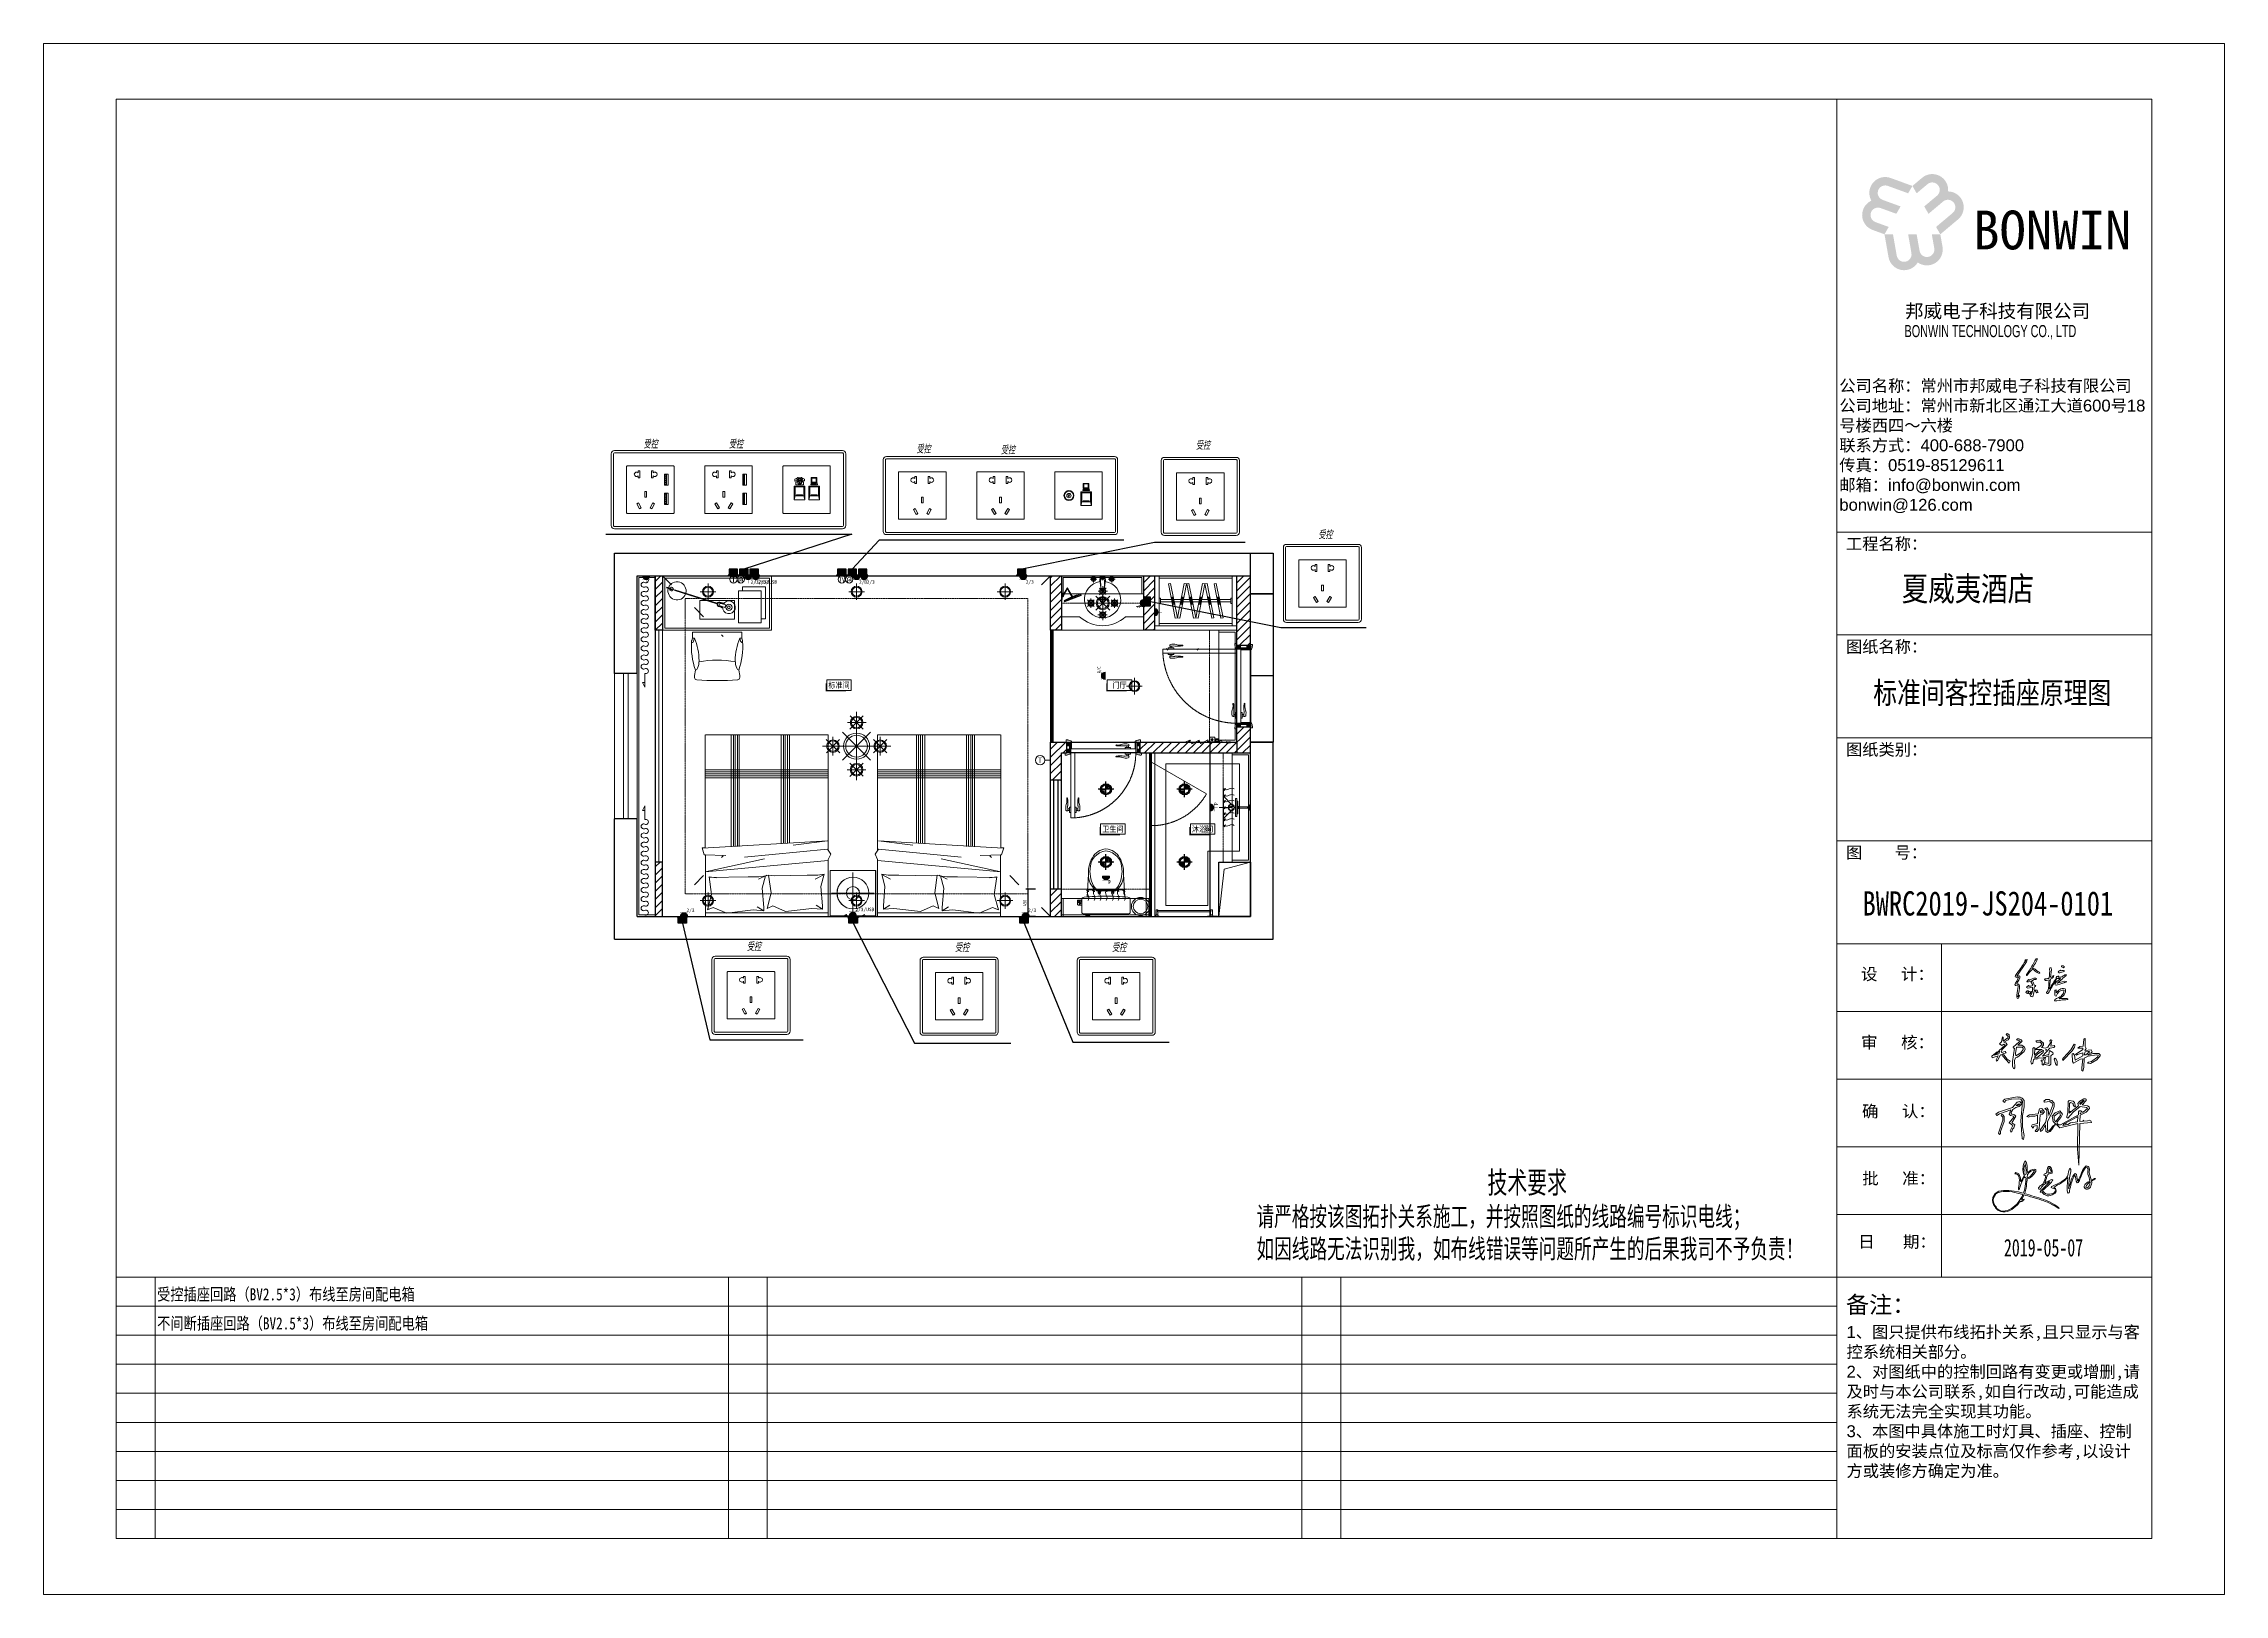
# Model space of a CAD drawing. Header units: millimetres. Extents: x 130143 to 328923, y 19139 to 134795.
# Drawn here: x 130143 to 166143, y 50190 to 75790 of the extents above; entities that cross this region are included whole.
import ezdxf
from ezdxf.enums import TextEntityAlignment as Align

# ---------------------------------------------------------------- set-up
doc = ezdxf.new("R2010")
doc.units = ezdxf.units.MM
doc.header["$LTSCALE"] = 10
for name, pattern in [('ACAD_ISO03W100', [30, 12, -18]), ('DASH', [8.89, 6.35, -2.54]), ('DASHDOT2', [12.7, 6.35, -3.175, 0, -3.175]), ('DOTE', [61.468, 50.8, -5.08, 0.508, -5.08]), ('HIDDEN', [9.525, 6.35, -3.175])]:
    doc.linetypes.add(name, pattern=pattern)
doc.layers.get('Defpoints').update_dxf_attribs({"color": 250})
for name, color, linetype, lineweight in [('AR-Dim【隔墙尺寸】', 44, 'Continuous', 0), ('FC-Doorsill【门槛线】', 8, 'Continuous', 0), ('FC-Material【地坪分割线】', 138, 'Continuous', 0), ('FF-ART【装饰、挂画】', 120, 'Continuous', 0), ('FF-Curtain【平面窗帘】', 32, 'Continuous', 0), ('FF-Door【门】', 51, 'Continuous', 0), ('FF-FIXT【洁具】', 31, 'Continuous', 0), ('FF-MT【门套】', 20, 'Continuous', 0), ('FF-Socket【电气】', 124, 'Continuous', 0), ('FF-Text【平面文字】', 2, 'Continuous', 0), ('FF-Win【窗】', 132, 'Continuous', 0), ('FF-【活动成品家具】', 51, 'Continuous', 0), ('Fine【细线】', 250, 'Continuous', 0), ('RC-Lamplight【灯带】', 205, 'DASHDOT2', 0), ('RC-Lamps【天花灯具】', 2, 'Continuous', 0), ('RC-Modelling【天花造型】', 30, 'Continuous', 0), ('Wall【立面墙】', 252, 'Continuous', 0), ('邦威智能化', 7, 'Continuous', 18)]:
    doc.layers.add(name, color=color, linetype=linetype, lineweight=lineweight)
for name, color, linetype in [('EM-开关插座(0.12)-DOM', 61, 'Continuous'), ('T★★05-天花灯具', 4, 'Continuous'), ('WALL_NEW【新建墙体】', 4, 'Continuous'), ('WALL_REMOVE【拆除墙体】', 6, 'Continuous'), ('WALL【墙体】', 7, 'Continuous'), ('新建墙体图', 255, 'Continuous')]:
    doc.layers.add(name, color=color, linetype=linetype)
doc.styles.add('ar', font='arial.ttf')
doc.styles.get("Standard").update_dxf_attribs({"font": 'arial.ttf'})
doc.styles.add('仿宋体', font='', dxfattribs={"width": 0.8})
doc.styles.add('宋体', font='', dxfattribs={"width": 0.8})
doc.styles.add('尺寸标注', font='ARCHS.SHX', dxfattribs={"width": 0.8})
doc.styles.add('文字', font='')
doc.styles.add('标准', font='', dxfattribs={"width": 0.667})
doc.styles.get('仿宋体').set_extended_font_data('宋体')
doc.styles.get('宋体').set_extended_font_data('SimSun')
doc.styles.get('文字').set_extended_font_data('SimSun')
doc.styles.get('标准').set_extended_font_data('仿宋_gb2312')
doc.dimstyles.new('海龙1：25', dxfattribs={"dimscale": 25, "dimtxt": 2.25, "dimasz": 1, "dimexe": 1.5, "dimexo": 1, "dimgap": 1, "dimtad": 1, "dimdec": 0, "dimrnd": 5, "dimdsep": 46, "dimtxsty": '尺寸标注', "dimblk": 'ARCHTICK', "dimblk1": 'ARCHTICK', "dimblk2": 'ARCHTICK', "dimcen": 1, "dimclrd": 44, "dimclre": 44, "dimclrt": 2, "dimadec": 0, "dimazin": 0, "dimtfac": 1, "dimtdec": 0, "dimtix": 1, "dimtmove": 2, "dimatfit": 3, "dimldrblk": 'hl_arrow2', "dimfxl": 5, "dimfxlon": 1, "dimarcsym": 0})

msp = doc.modelspace()

# ---------------------------------------------------------------- texts
at = {"layer": '邦威智能化', "lineweight": 0, "char_height": 126, "width": 440.6408527, "attachment_point": 1, "style": '标准'}
for insert in [(140048.39896, 69246.084), (141457.43475, 69246.084), (144553.94631, 69166.0877), (145947.35864, 69149.60262), (149166.94354, 69226.37296), (151187.96139, 67750.88536), (141754.86687, 60951.73495), (145190.89633, 60936.41384), (147783.25802, 60936.41384)]:
    msp.add_mtext('{\\fSimSun|b0|i1|c134|p49;\\C1;受控}', dxfattribs=dict(at, insert=insert))
at = {"layer": '邦威智能化', "style": '仿宋体'}
for s, insert, char_height, width, attachment_point in [('夏威夷酒店', (160818.52952, 66546.29651, 0), 400, 4650.6666667, 7), ('标准间客控插座原理图', (160347.19223, 64853.43744, 0), 360, 7293.6, 7), ('{\\W0.667;\\C1;技术要求}', (153979.11473, 57170.45044, 0), 360, 23665.1200677, 1), ('{\\W0.667;\\C1;请严格按该图拓扑关系施工，并按照图纸的线路编号标识电线；\\P如因线路无法识别我，如布线错误等问题所产生的后果我司不予负责！}', (150165.73228, 56590.1693, 0), 320, 23665.1200677, 1), ('受控插座回路（BV2.5*3）布线至房间配电箱', (132017.31296, 55018.04517, 0), 200, 6616, 7), ('不间断插座回路（BV2.5*3）布线至房间配电箱 ', (132017.31296, 54538.04517, 0), 200, 6978.6666667, 7)]:
    msp.add_mtext(s, dxfattribs=dict(at, insert=insert, char_height=char_height, width=width, attachment_point=attachment_point))
at = {"layer": '邦威智能化', "color": 0, "insert": (160170.7145, 61390.59669, 0), "char_height": 400, "width": 6746.6666667, "attachment_point": 7, "style": '仿宋体'}
msp.add_mtext('BWRC2019-JS204-0101', dxfattribs=at)
at = {"layer": '邦威智能化', "color": 0, "linetype": 'Continuous', "lineweight": 25, "insert": (162504.22909, 56057.79003, 0), "char_height": 288, "width": 20715.6018739, "attachment_point": 1, "style": '标准'}
msp.add_mtext('{\\fSimSun|b0|i0|c134|p49;2019-05-07}', dxfattribs=at)

# ---------------------------------------------------------------- blocks, each defined once
blk = doc.blocks.new('图框')
h = blk.add_hatch(color=5)
h.dxf.hatch_style = 1
h.paths.add_polyline_path([(36461, -1029), (36261, -1197), (36348, -1349), (36572, -1161, -1), (36770, -1397), (36505, -1620), (36593, -1772), (36894, -1519, -1), (37092, -1755), (36749, -2043), (36837, -2195), (37203, -1887, 0.696307), (36997, -1310, 0.6707)])
h.paths.add_polyline_path([(36837, -2195), (36661, -2195), (36712, -2483, -1), (36409, -2536), (36348, -2195), (36173, -2195), (36241, -2583, -1), (35938, -2636), (35860, -2195), (35685, -2195), (35768, -2666, 0.696307), (36371, -2776, 0.6707), (36882, -2453)])
h.paths.add_polyline_path([(35646, -1485, -1), (35752, -1196), (36173, -1349), (36261, -1197), (35811, -1033, 0.696307), (35414, -1501, 0.6707), (35439, -2105), (35685, -2195), (35772, -2043), (35498, -1943, -1), (35603, -1653), (35929, -1772), (36017, -1620)])
for p, q in [((34698, 590), (34698, -29110)), ((41198, -2583), (41198, -8983)), ((34698, -8340), (41198, -8340)), ((34698, -10463), (41198, -10463)), ((34698, -12587), (41198, -12587)), ((34698, -14710), (41198, -14710)), ((34698, -16833), (41198, -16833)), ((36860, -16833), (36860, -23716)), ((34698, -18230), (41198, -18230)), ((34698, -19626), (41198, -19626)), ((34698, -21023), (41198, -21023)), ((34698, -22419), (41198, -22419)), ((34698, -23716), (41198, -23716))]:
    blk.add_line(p, q)
for points in [[(-2302, 1740), (42698, 1740), (42698, -30260), (-2302, -30260)], [(-802, 590), (41198, 590), (41198, -29110), (-802, -29110)]]:
    blk.add_lwpolyline(points, close=True)
for s, height, p in [('工程名称：', 245.7, (34890, -8704)), ('图纸名称：', 245.7, (34890, -10827)), ('图纸类别：', 245.7, (34890, -12950)), ('图       号：', 245.7, (34890, -15074)), ('备注：', 350, (34890, -24456))]:
    blk.add_text(s, height=height).set_placement(p)
for s, p, p2 in [('设     计：', (35200, -17583), (36706, -17583)), ('审     核：', (35201, -18992), (36708, -18992)), ('确     认：', (35219, -20414), (36725, -20414)), ('批     准：', (35225, -21799), (36731, -21799)), ('日      期：', (35143, -23106), (36745, -23106))]:
    blk.add_text(s, height=245.7).set_placement(p, p2, align=Align.ALIGNED)
at = {"attachment_point": 1}
for s, width, insert, char_height in [('{\\fSimHei|b1|i0|c0|p49;\\C5;BONWIN}', 3084.57, (37514, -1706), 800), ('{\\fSimSun|b1|i0|c134|p2;邦威电子科技有限公司}', 5483.58, (36110, -3637), 280), ('{\\fﾷￂￋￎ_gb2312|b0|i0|c134|p49;\\W0.667;BONWIN TECHNOLOGY CO., LTD}', 5483.58, (36099, -4067), 250), ('{\\fSimSun|b0|i0|c134|p2;公司名称：常州市邦威电子科技有限公司\\P公司地址：常州市新北区通江大道}600{\\fSimSun|b0|i0|c134|p2;号}18{\\fSimSun|b0|i0|c134|p2;号楼西四～六楼\\P联系方式：}400-688-7900{\\fSimSun|b0|i0|c134|p2;\u3000\u3000\\P传真：}0519-85129611\\P{\\fSimSun|b0|i0|c134|p2;邮箱：}info@bonwin.com{\\fSimSun|b0|i0|c134|p2;\u3000\u3000}bonwin@126.com', 6387.17, (34753, -5197), 245.65), ('1{\\fSimSun|b0|i0|c134|p2;、图只提供布线拓扑关系,且只显示与客\\P控系统相关部分。\\P}2{\\fSimSun|b0|i0|c134|p2;、对图纸中的控制回路有变更或增删,请\\P及时与本公司联系,如自行改动,可能造成\\P系统无法完全实现其功能。\\P}3{\\fSimSun|b0|i0|c134|p2;、本图中具体施工时灯具、插座、控制\\P面板的安装点位及标高仅作参考,以设计\\P方或装修方确定为准。}', 16746.57, (34902, -24723), 245.65)]:
    blk.add_mtext_dynamic_manual_height_columns(s, width=width, gutter_width=1228, heights=[0], dxfattribs=dict(at, insert=insert, char_height=char_height))
blk = doc.blocks.new('zzh')
at = {"linetype": 'Continuous', "elevation": 9684500}
for points in [[(457.5, 1003.3), (456.5, 1004.3), (451.5, 1003.3), (441.5, 992.3), (412.5, 982.3), (407.5, 978.3), (409.5, 975.3), (414.5, 979.3), (438.5, 987.3), (434.5, 978.3), (437.5, 975.3), (443.5, 974.3), (444.5, 972.3), (434.5, 960.3), (442.5, 955.3), (436.5, 944.3), (438.5, 941.3), (440.5, 942.3), (441.5, 947.3), (444.5, 950.3), (446.5, 956.3), (440.5, 960.3), (448.5, 974.3), (445.5, 977.3), (440.5, 978.3), (438.5, 981.3), (442.5, 988.3), (448.5, 992.3), (455.5, 994.3), (459.5, 998.3), (459.5, 1001.3), (457.5, 1003.3)], [(452.5, 1013.3), (451.5, 1014.3), (425.5, 1009.3), (422.5, 1006.3), (422.5, 1004.3), (425.5, 1002.3), (427.5, 1006.3), (439.5, 1009.3), (454.5, 1010.3), (458.5, 1009.3), (462.5, 1004.3), (458.5, 964.3), (461.5, 928.3), (464.5, 926.3), (465.5, 934.3), (462.5, 952.3), (462.5, 975.3), (465.5, 993.3), (465.5, 1006.3), (461.5, 1011.3), (457.5, 1013.3), (452.5, 1013.3)], [(453.5, 999.3), (456.5, 999.3), (451.5, 995.3), (449.5, 996.3), (453.5, 999.3)], [(460.5, 1003.3), (459.5, 1004.3), (459.5, 1002.3), (460.5, 1003.3)], [(502.5, 989.3), (501.5, 990.3), (497.5, 989.3), (494.5, 979.3), (476.5, 977.3), (471.5, 973.3), (474.5, 972.3), (478.5, 974.3), (487.5, 974.3), (493.5, 976.3), (493.5, 959.3), (482.5, 956.3), (480.5, 953.3), (484.5, 949.3), (485.5, 953.3), (492.5, 955.3), (492.5, 948.3), (488.5, 944.3), (489.5, 942.3), (492.5, 942.3), (496.5, 948.3), (498.5, 977.3), (503.5, 978.3), (507.5, 983.3), (502.5, 989.3)], [(518.5, 1007.3), (517.5, 1008.3), (510.5, 1008.3), (506.5, 1005.3), (507.5, 1003.3), (518.5, 1004.3), (523.5, 1001.3), (524.5, 997.3), (516.5, 975.3), (515.5, 988.3), (512.5, 991.3), (508.5, 990.3), (512.5, 986.3), (512.5, 971.3), (509.5, 961.3), (498.5, 945.3), (499.5, 942.3), (503.5, 945.3), (509.5, 956.3), (510.5, 943.3), (513.5, 940.3), (519.5, 942.3), (524.5, 949.3), (523.5, 951.3), (517.5, 944.3), (515.5, 943.3), (513.5, 945.3), (513.5, 962.3), (523.5, 982.3), (527.5, 994.3), (527.5, 1001.3), (522.5, 1006.3), (518.5, 1007.3)], [(593.5, 1009.3), (592.5, 1010.3), (588.5, 1010.3), (580.5, 1005.3), (576.5, 1000.3), (577.5, 995.3), (558.5, 980.3), (559.5, 1000.3), (561.5, 1002.3), (566.5, 1000.3), (566.5, 997.3), (569.5, 993.3), (571.5, 994.3), (569.5, 1002.3), (566.5, 1005.3), (558.5, 1006.3), (556.5, 1004.3), (555.5, 981.3), (553.5, 973.3), (553.5, 971.3), (555.5, 970.3), (566.5, 982.3), (581.5, 994.3), (594.5, 992.3), (596.5, 990.3), (587.5, 982.3), (585.5, 982.3), (582.5, 985.3), (579.5, 985.3), (577.5, 983.3), (577.5, 977.3), (540.5, 956.3), (536.5, 956.3), (533.5, 959.3), (533.5, 962.3), (541.5, 971.3), (544.5, 978.3), (539.5, 985.3), (529.5, 981.3), (523.5, 974.3), (525.5, 963.3), (539.5, 950.3), (576.5, 959.3), (575.5, 906.3), (578.5, 873.3), (580.5, 959.3), (604.5, 961.3), (603.5, 964.3), (599.5, 966.3), (596.5, 964.3), (580.5, 963.3), (581.5, 976.3), (593.5, 982.3), (600.5, 990.3), (599.5, 993.3), (596.5, 995.3), (585.5, 997.3), (593.5, 1006.3), (593.5, 1009.3)], [(587.5, 1006.3), (589.5, 1006.3), (581.5, 998.3), (580.5, 1000.3), (587.5, 1006.3)], [(421.5, 977.3), (419.5, 978.3), (418.5, 975.3), (421.5, 972.3), (421.5, 966.3), (412.5, 939.3), (414.5, 936.3), (416.5, 938.3), (416.5, 942.3), (424.5, 963.3), (424.5, 973.3), (421.5, 977.3)], [(499.5, 985.3), (502.5, 985.3), (502.5, 981.3), (499.5, 981.3), (499.5, 985.3)], [(527.5, 954.3), (526.5, 955.3), (523.5, 952.3), (524.5, 950.3), (527.5, 954.3)], [(536.5, 981.3), (539.5, 981.3), (540.5, 975.3), (530.5, 962.3), (527.5, 967.3), (527.5, 974.3), (536.5, 981.3)], [(529.5, 956.3), (528.5, 957.3), (528.5, 955.3), (529.5, 956.3)], [(574.5, 972.3), (576.5, 973.3), (575.5, 962.3), (561.5, 960.3), (555.5, 957.3), (545.5, 955.3), (548.5, 958.3), (574.5, 972.3)], [(552.5, 958.3), (551.5, 959.3), (551.5, 957.3), (552.5, 958.3)], [(561.5, 983.3), (560.5, 984.3), (560.5, 982.3), (561.5, 983.3)], [(581.5, 981.3), (583.5, 980.3), (581.5, 979.3), (581.5, 981.3)], [(588.5, 965.3), (587.5, 966.3), (587.5, 964.3), (588.5, 965.3)]]:
    blk.add_lwpolyline(points, dxfattribs=at)
blk = doc.blocks.new('zcw')
at = {"linetype": 'Continuous', "elevation": 9684500}
for points in [[(448, 1160), (447, 1161), (445, 1159), (449, 1155), (448, 1152), (439, 1145), (439, 1153), (437, 1154), (435, 1144), (431, 1140), (436, 1136), (440, 1139), (443, 1137), (430, 1125), (432, 1123), (430, 1119), (421, 1116), (428, 1122), (426, 1123), (415, 1114), (416, 1111), (428, 1115), (424, 1107), (425, 1104), (427, 1105), (433, 1117), (437, 1117), (438, 1119), (445, 1121), (443, 1124), (435, 1122), (436, 1127), (447, 1138), (444, 1142), (440, 1143), (449, 1148), (452, 1152), (451, 1158), (448, 1160)], [(472, 1149), (471, 1150), (468, 1150), (466, 1148), (473, 1146), (474, 1144), (472, 1144), (459, 1133), (460, 1131), (462, 1131), (458, 1103), (458, 1093), (461, 1088), (463, 1090), (462, 1105), (464, 1111), (468, 1112), (482, 1124), (484, 1129), (483, 1133), (477, 1137), (469, 1137), (478, 1145), (476, 1148), (472, 1149)], [(466, 1133), (474, 1133), (478, 1133), (480, 1131), (480, 1128), (475, 1121), (465, 1115), (464, 1120), (466, 1133)], [(539, 1147), (537, 1148), (535, 1146), (536, 1142), (531, 1133), (526, 1131), (518, 1132), (522, 1137), (522, 1141), (514, 1147), (506, 1146), (508, 1143), (515, 1143), (519, 1139), (514, 1134), (504, 1128), (519, 1128), (513, 1125), (503, 1116), (504, 1131), (502, 1132), (500, 1130), (500, 1120), (496, 1103), (497, 1098), (500, 1100), (501, 1107), (503, 1109), (508, 1108), (513, 1111), (520, 1110), (524, 1112), (521, 1106), (517, 1106), (517, 1104), (519, 1103), (519, 1097), (521, 1096), (523, 1099), (525, 1097), (534, 1095), (537, 1098), (537, 1115), (542, 1119), (541, 1122), (534, 1126), (533, 1118), (520, 1114), (535, 1131), (543, 1132), (545, 1134), (544, 1136), (537, 1135), (539, 1147)], [(521, 1126), (522, 1126), (521, 1122), (508, 1111), (504, 1111), (504, 1113), (510, 1119), (521, 1126)], [(527, 1128), (528, 1128), (527, 1126), (527, 1128)], [(587, 1138), (585, 1139), (578, 1127), (563, 1111), (561, 1108), (562, 1105), (581, 1125), (586, 1133), (587, 1138)], [(608, 1150), (607, 1151), (605, 1149), (604, 1135), (597, 1134), (593, 1131), (603, 1131), (603, 1128), (588, 1118), (590, 1116), (592, 1118), (603, 1121), (603, 1115), (587, 1106), (586, 1116), (583, 1120), (581, 1119), (582, 1103), (584, 1100), (598, 1108), (603, 1109), (601, 1090), (601, 1085), (603, 1083), (605, 1091), (606, 1110), (614, 1114), (631, 1117), (635, 1116), (634, 1113), (621, 1103), (615, 1102), (613, 1100), (619, 1099), (632, 1107), (639, 1115), (639, 1117), (636, 1120), (624, 1120), (617, 1117), (613, 1117), (620, 1121), (622, 1123), (620, 1127), (607, 1126), (610, 1130), (608, 1134), (608, 1150)], [(430, 1123), (428, 1124), (427, 1123), (430, 1123)], [(440, 1117), (438, 1118), (438, 1114), (451, 1100), (453, 1104), (447, 1108), (440, 1117)], [(531, 1114), (533, 1115), (533, 1099), (524, 1101), (526, 1112), (531, 1114)], [(547, 1109), (545, 1110), (544, 1108), (547, 1097), (550, 1095), (550, 1104), (547, 1109)], [(614, 1124), (616, 1124), (617, 1123), (609, 1117), (606, 1117), (608, 1123), (614, 1124)]]:
    blk.add_lwpolyline(points, dxfattribs=at)
blk = doc.blocks.new('hlw_3_1600_250')
for p, q in [((-0.5, 0.078125), (0.5, 0.078125)), ((-0.5, -0.078125), (0.5, -0.078125))]:
    blk.add_line(p, q)
at = {"linetype": 'HIDDEN', "ltscale": 15}
for p, q in [((-0.5, 0.015625), (0.5, 0.015625)), ((-0.5, -0.015625), (0.5, -0.015625))]:
    blk.add_line(p, q, dxfattribs=at)
blk = doc.blocks.new('1500平10100181')
at = {"ltscale": 300}
for p, q in [((-1271, 992), (-771, 992)), ((-1271, 492), (-1271, 992)), ((-771, 992), (-771, 492)), ((-749, 1000), (603, 1000)), ((-749, 1000), (-749, 374)), ((603, 1000), (603, 321)), ((603, 1000), (603, 346)), ((-771, 492), (-1271, 492)), ((-1271, 492), (-771, 492)), ((-749, 374), (-776, 312)), ((-776, 312), (-740, 258)), ((-749, 271), (-749, -1000)), ((639, 243), (606, 240)), ((606, 240), (606, -1000)), ((-749, -1000), (603, -1000)), ((603, -1000), (-749, -1000))]:
    blk.add_line(p, q, dxfattribs=at)
at = {"color": 8}
for p, q in [((-1021, 967), (-1021, 516)), ((-771, 492), (-771, 992)), ((77, 928), (369, 964)), ((369, 964), (517, 902)), ((-1255, 742), (-787, 742)), ((-749, 958), (603, 958)), ((-686, 884), (-686, 920)), ((-686, 920), (-615, 875)), ((-686, 920), (-570, 911)), ((-668, 669), (-686, 884)), ((-570, 911), (-278, 946)), ((-278, 946), (-138, 884)), ((-138, 884), (-75, 911)), ((-75, 911), (-120, 741)), ((-120, 741), (-93, 544)), ((-39, 937), (32, 893)), ((-39, 937), (77, 928)), ((-39, 902), (-39, 937)), ((-21, 687), (-39, 902)), ((517, 902), (580, 928)), ((580, 928), (535, 759)), ((535, 759), (562, 562)), ((-749, 383), (607, 508)), ((-704, 535), (-668, 669)), ((-633, 544), (-704, 535)), ((-606, 587), (-703, 538)), ((-516, 544), (-633, 544)), ((-156, 553), (-516, 544)), ((-93, 544), (-156, 553)), ((14, 562), (-94, 548)), ((17, 589), (-73, 544)), ((-57, 552), (-21, 687)), ((607, 508), (-48, 365)), ((131, 562), (14, 562)), ((561, 572), (131, 562)), ((486, 573), (486, 571)), ((562, 562), (486, 573)), ((-740, 258), (172, 347)), ((634, 249), (-740, 168)), ((378, 329), (616, 320)), ((603, 346), (603, 321)), ((603, 321), (616, 321)), ((616, 321), (639, 243)), ((-740, 168), (-361, 213)), ((-321, -1000), (-321, 187)), ((-300, -1000), (-300, 188)), ((-276, -1000), (-276, 189)), ((-255, -1000), (-255, 190)), ((-231, -1000), (-231, 191)), ((230, -1000), (230, 228)), ((251, -1000), (251, 229)), ((275, -1000), (275, 230)), ((295, -1000), (295, 231)), ((319, -1000), (319, 233)), ((-749, -526), (603, -526)), ((-749, -547), (603, -547)), ((-749, -571), (603, -571)), ((-749, -592), (603, -592)), ((-749, -616), (603, -616))]:
    blk.add_line(p, q, dxfattribs=at)
for radius in [175, 72.2]:
    blk.add_circle((-1021, 742), radius, dxfattribs=at)
blk = doc.blocks.new('tasklight')
at = {"color": 251}
for p, q in [((-25, 96), (440, 243)), ((458, 270), (496, 282)), ((459, 266), (497, 278)), ((475, 265), (527, 282)), ((484, 237), (536, 253)), ((488, 282), (493, 284)), ((489, 280), (488, 282)), ((492, 271), (490, 275)), ((493, 282), (493, 284)), ((496, 272), (495, 277)), ((497, 278), (496, 282)), ((501, 242), (502, 237)), ((505, 243), (507, 239)), ((-116, 68), (-71, 82)), ((-113, 60), (-116, 68)), ((-113, 60), (-68, 74)), ((-96, 72), (-24, 94)), ((-95, 68), (-96, 72)), ((-95, 68), (-23, 91)), ((-72, 85), (-56, 90)), ((-71, 82), (-72, 85)), ((-56, 87), (-71, 82)), ((-71, 82), (-70, 80)), ((-69, 76), (-68, 74)), ((-67, 81), (-68, 83)), ((-58, 84), (-58, 86)), ((-56, 87), (-56, 90)), ((-23, 89), (-25, 96)), ((-23, 89), (443, 235)), ((471, 227), (509, 239)), ((473, 223), (511, 235)), ((504, 230), (509, 232)), ((504, 232), (504, 230)), ((508, 234), (509, 232)), ((509, 239), (511, 235))]:
    blk.add_line(p, q, dxfattribs=at)
for radius in [35, 15]:
    blk.add_circle((572, 280), radius, dxfattribs=at)
for centre, radius, start, end in [((465, 246), 25, 107.4853, 287.4853), ((465, 246), 20, 107.4853, 287.4853), ((479, 251), 15, 107.4853, 287.4853), ((572, 280), 70, 209.8589, 185.1116), ((572, 280), 45, 178.014, 216.9565), ((0, 100), 100, 19.7777, 195.1928), ((0, 100), 100, 199.7777, 15.1928), ((-62, 80), 20, 209.0222, 185.9483)]:
    blk.add_arc(centre, radius, start, end, dxfattribs=at)
blk = doc.blocks.new('海龙_04090929')
at = {"color": 0, "linetype": 'ByBlock'}
for p, q in [((-279, -136, 0), (-271, -110, 0)), ((-271, -110, 0), (-271, -45, 0)), ((271, -45, 0), (-271, -45, 0)), ((-271, -110, 0), (-250, -109, 0)), ((-271, -110, 0), (-250, -109, 0)), ((-250, -109, 0), (-258, -144, 0)), ((-250, -109, 0), (-258, -144, 0)), ((250, -109, 0), (258, -144, 0)), ((271, -109, 0), (250, -109, 0)), ((250, -109, 0), (258, -144, 0)), ((271, -109, 0), (250, -109, 0)), ((271, -109, 0), (271, -45, 0)), ((279, -135, 0), (271, -109, 0))]:
    blk.add_line(p, q, dxfattribs=at)
at = {"ltscale": 500}
blk.add_lwpolyline([(600, 577), (600, -23), (-600, -23), (-600, 577)], close=True, dxfattribs=at)
at = {"color": 251}
for points in [[(575, 552), (575, 2), (-575, 2), (-575, 552)], [(-190, 305), (190, 305), (190, 98), (-190, 98)], [(484, 61), (234, 61), (234, 411), (484, 411)]]:
    blk.add_lwpolyline(points, close=True, dxfattribs=at)
blk.add_lwpolyline([(281, 411), (281, 454), (531, 454), (531, 104), (484, 104)], dxfattribs=at)
at = {"color": 0, "linetype": 'ByBlock'}
for centre, radius, start, end in [((490, -202, 0), 773, 175.8034, 199.5327), ((-255, -145, 0), 25.4, 158.9901, 180.625), ((-255, -145, 0), 25.4, 180.625, 200.6267), ((-255, -145, 0), 25.4, 180.625, 200.6267), ((-273, -152, 0), 6.35, 200.6267, 296.646), ((-273, -152, 0), 6.35, 200.6267, 296.646), ((-282, -135, 0), 25.4, 296.646, 338.2826), ((-282, -135, 0), 25.4, 296.646, 338.2826), ((-825, -356, 0), 626, 359.8413, 23.2355), ((-825, -356, 0), 626, 359.8413, 23.2355), ((826, -354, 0), 626, 156.949, 180.3432), ((826, -354, 0), 626, 156.949, 180.3432), ((-490, -204, 0), 773, 340.6518, 4.3811), ((282, -134, 0), 25.4, 201.9019, 243.5385), ((282, -134, 0), 25.4, 201.9019, 243.5385), ((273, -151, 0), 6.35, 243.5385, 339.5578), ((273, -151, 0), 6.35, 243.5385, 339.5578), ((256, -144, 0), 25.4, 359.5595, 21.1944), ((256, -144, 0), 25.4, 339.5578, 359.5595), ((256, -144, 0), 25.4, 339.5578, 359.5595), ((134, -546, 0), 382, 167.1139, 179.4864), ((-240, -435, 0), 25.4, 273.3566, 346.6742), ((-240, -435, 0), 25.4, 273.3566, 346.6742), ((-411, -361, 0), 212, 337.8885, 0.9101), ((-411, -361, 0), 212, 337.8885, 0.9101), ((2, -1560, 0), 1208, 80.5641, 99.6204), ((2, -1560, 0), 1208, 80.5641, 99.6204), ((412, -360, 0), 212, 179.2744, 202.296), ((412, -360, 0), 212, 179.2744, 202.296), ((241, -435, 0), 25.4, 193.5103, 266.8279), ((241, -435, 0), 25.4, 193.5103, 266.8279), ((-132, -546, 0), 382, 0.6981, 13.0706), ((-222, -543, 0), 25.4, 179.5077, 265.2204), ((-3, 2077, 0), 2654, 265.2204, 274.9641), ((224, -542, 0), 25.4, 274.9641, 0.6768)]:
    blk.add_arc(centre, radius, start, end, dxfattribs=at)
at = {"color": 251, "extrusion": (-2.32109e-12, 1.27568e-12, -1), "zscale": -1, "rotation": 180.1031689503808}
blk.add_blockref('tasklight', (441, 511, 0), dxfattribs=at)
blk = doc.blocks.new('马桶平面15')
at = {"color": 251}
for p, q in [((-164, 735), (-188, 735)), ((-182, 735), (-182, 743)), ((-176, 735), (-176, 743)), ((-169, 743), (-169, 735))]:
    blk.add_line(p, q, dxfattribs=at)
for points in [[(-171, 715, 0.288575), (-153, 725, 0.464141), (-159, 735), (-164, 735), (-164, 743), (-188, 743), (-188, 743), (-188, 735), (-193, 735, 0.464141), (-199, 725, 0.288575), (-181, 715)], [(-62, 463), (-62, 484, -1), (-38, 484), (-38, 481)], [(110, 463), (110, 484, 1), (86, 484), (86, 481)], [(27, 460), (122, 460), (139, 427), (147, 427, -0.17108), (199, 221, -0.383832), (24, 21, -0.383832), (-151, 221, -0.17108), (-99, 427), (-90, 427), (-74, 460), (122, 460)]]:
    blk.add_lwpolyline(points, format="xyb", dxfattribs=at)
for points in [[(-243, 617), (-243, 562), (-280, 562, -0.414214), (-290, 572), (-290, 607, -0.414214), (-280, 617)], [(-243, 617), (-243, 562), (-256, 562, -0.414214), (-266, 572), (-266, 607, -0.414214), (-256, 617)], [(-54, 476), (-54, 470, 0.414214), (-49, 465), (-39, 465, 0.58538), (-38, 470), (-38, 476, 0.58538), (-39, 481), (-49, 481, 0.414214)], [(103, 476), (103, 470, -0.414214), (98, 465), (87, 465, -0.58538), (87, 470), (87, 476, -0.58538), (87, 481), (98, 481, -0.414214)]]:
    blk.add_lwpolyline(points, format="xyb", close=True, dxfattribs=at)
for points in [[(24, 519, -0.023855), (-217, 531, -0.42765), (-243, 555), (-243, 695, -0.382307), (-220, 715), (24, 715), (269, 715, -0.382307), (291, 695), (291, 555, -0.42765), (265, 531, -0.023855)], [(24, 0, -0.272339), (-125, 96, -0.163159), (-167, 310, -0.20934), (-78, 461), (24, 461), (127, 461, -0.20934), (215, 310, -0.163159), (173, 96, -0.272339)]]:
    blk.add_lwpolyline(points, format="xyb", close=True)
for points in [[(-184, 528), (-167, 276)], [(233, 528), (215, 276)]]:
    blk.add_lwpolyline(points)
for centre, radius, start, end in [((-185, 756), 31.4, 242.8818, 319.142), ((-174, 774), 53.1, 240.7977, 292.8926), ((-263, 600), 28.1, 165.5916, 262.7603), ((-268, 612), 22.8, 193.4235, 273.8412), ((-232, 638), 46.4, 221.9148, 256.4413), ((181, 814), 493, 204.8643, 210.765)]:
    blk.add_arc(centre, radius, start, end, dxfattribs=at)
blk = doc.blocks.new('花洒平面')
at = {"color": 8}
for p, q in [((-23, 198), (-123, 298)), ((0, 208), (0, 346)), ((23, 198), (123, 298)), ((100, 150), (-100, 150)), ((11, 121), (-11, 121)), ((10, 139), (-10, 139)), ((10, 133), (-9, 133)), ((-9, 12), (8, 12)), ((8, 138), (-8, 138)), ((-7, 32), (6, 32)), ((6, 119), (-6, 119))]:
    blk.add_line(p, q, dxfattribs=at)
blk.add_lwpolyline([(11, 131, 0.992115), (11, 133), (10, 133, 0.130917), (8, 138), (10, 138, 0.413995), (10, 139), (71, 139), (71, 150), (100, 150), (100, 165), (-100, 165), (-100, 150), (-71, 150), (-71, 139), (-10, 139, 0.413995), (-9, 138), (-8, 138, 0.130917), (-9, 133), (-11, 133, 0.992115), (-11, 131, 0.003958), (-11, 131, 0.080962), (-11, 121, 1), (-11, 119), (-6, 119), (-6, 32), (-7, 32, 0.414214), (-9, 30), (-9, 12), (-21, 12, 0.261972), (-31, 7), (-31, 0), (31, 0), (31, 7, 0.261972), (21, 12), (8, 12), (8, 30, 0.414214), (6, 32), (6, 32), (6, 119), (11, 119, 1), (11, 121, 0.080962), (11, 131)], format="xyb")
blk.add_lwpolyline([(8, 30, -0.375464), (3, 29, 0.238002), (-3, 29, -0.375464), (-9, 30)], format="xyb", dxfattribs=at)
for radius in [35, 30]:
    blk.add_circle((0, 210), radius, dxfattribs=at)
blk = doc.blocks.new('DOORBLK101')
blk.add_line((-0.5, 0), (0, 0.866))
at = {"color": 8, "linetype": 'HIDDEN', "ltscale": 10}
blk.add_arc((-0.5, 0), 1, 0, 60, dxfattribs=at)
blk = doc.blocks.new('hlw_3_1200_120')
for p, q in [((-0.5, 0.05), (0.5, 0.05)), ((-0.5, -0.05), (0.5, -0.05))]:
    blk.add_line(p, q)
at = {"linetype": 'HIDDEN', "ltscale": 15}
for p, q in [((-0.5, 0.021), (0.5, 0.021)), ((-0.5, -0.021), (0.5, -0.021))]:
    blk.add_line(p, q, dxfattribs=at)
blk = doc.blocks.new('_ArchTick')
at = {"color": 2, "linetype": 'ByBlock', "const_width": 0.15}
blk.add_lwpolyline([(-0.5, -0.5), (0.5, 0.5)], dxfattribs=at)
blk = doc.blocks.new('*D499')
at = {"layer": 'AR-Dim【隔墙尺寸】', "color": 44, "lineweight": -2, "transparency": 16777216}
for p, q in [((146518, 61830), (146355, 61830)), ((146393, 61830), (146393, 61380)), ((146518, 61380), (146355, 61380))]:
    blk.add_line(p, q, dxfattribs=at)
at = {"layer": 'Defpoints', "color": 0, "transparency": 16777216}
for p in [(146618, 61830), (146393, 61380), (146618, 61380)]:
    blk.add_point(p, dxfattribs=at)
at = {"layer": 'AR-Dim【隔墙尺寸】', "color": 44, "lineweight": -2, "transparency": 16777216, "xscale": 25, "yscale": 25, "zscale": 25}
for p, rotation in [((146393, 61830), 90), ((146393, 61380), 270)]:
    blk.add_blockref('_ArchTick', p, dxfattribs=dict(at, rotation=rotation))
at = {"layer": 'AR-Dim【隔墙尺寸】', "color": 2, "transparency": 16777216, "insert": (146339, 61605), "char_height": 56.2, "attachment_point": 5, "rotation": 90, "style": '尺寸标注'}
blk.add_mtext('450', dxfattribs=at)
blk = doc.blocks.new('hl_arrow2')
at = {"color": 2}
blk.add_line((-0.2, 0), (-1, 0), dxfattribs=at)
blk.add_lwpolyline([(-0.2, 0), (-0.9, -0.7), (-0.7, -0.9), (0, 0), (-0.7, 0.9), (-0.9, 0.7)], close=True, dxfattribs=at)
for points in [[(-0.9, 0.7), (-0.7, 0.9), (-0.2, 0), (0, 0)], [(-0.9, -0.7), (-0.7, -0.9), (-0.2, 0), (0, 0)]]:
    blk.add_solid(points, dxfattribs=at)
blk = doc.blocks.new('*D500')
at = {"layer": 'Defpoints', "color": 0, "transparency": 16777216}
for p in [(149619, 64260), (149394, 61380), (149619, 61380)]:
    blk.add_point(p, dxfattribs=at)
at = {"layer": 'Wall【立面墙】', "color": 44, "lineweight": -2, "transparency": 16777216}
for p, q in [((149519, 64260), (149356, 64260)), ((149394, 64260), (149394, 61380)), ((149519, 61380), (149356, 61380))]:
    blk.add_line(p, q, dxfattribs=at)
at = {"layer": 'Wall【立面墙】', "color": 44, "lineweight": -2, "transparency": 16777216, "xscale": 25, "yscale": 25, "zscale": 25}
for p, rotation in [((149394, 64260), 90), ((149394, 61380), 270)]:
    blk.add_blockref('_ArchTick', p, dxfattribs=dict(at, rotation=rotation))
at = {"layer": 'Wall【立面墙】', "color": 2, "transparency": 16777216, "insert": (149341, 62820), "char_height": 56.2, "attachment_point": 5, "rotation": 90, "style": '尺寸标注'}
blk.add_mtext('2880', dxfattribs=at)
blk = doc.blocks.new('门套线03')
at = {"ltscale": 100}
blk.add_lwpolyline([(60, 0), (60, 20, -0.339185), (57, 23), (42, 23, -0.360475), (39, 20), (29, 20, 0.137802), (14, 15, -0.16589), (3, 12), (3, 9), (0, 9), (0, 0)], format="xyb", close=True, dxfattribs=at)
blk = doc.blocks.new('HL_Door_Hinge')
at = {"color": 0, "linetype": 'DOTE', "ltscale": 0.04}
for p, q in [((-4, 3), (4, 3)), ((0, -1), (0, 7))]:
    blk.add_line(p, q, dxfattribs=at)
at = {"color": 0, "linetype": 'DASH', "ltscale": 5}
for p, q in [((-2, -26), (-2, 1)), ((0, -26), (0, 0)), ((0, -26), (0, 0)), ((2, -26), (2, 1)), ((0, -26), (-2, -26)), ((0, -26), (2, -26))]:
    blk.add_line(p, q, dxfattribs=at)
for radius in [3, 2]:
    blk.add_circle((0, 3), radius, dxfattribs=at)
blk = doc.blocks.new('HL_Door_Seal')
at = {"color": 0}
for p, q in [((5, 0), (-5, 0)), ((-1, 6), (0, 6)), ((-1, 6), (0, 6)), ((-1, 5), (0, 6)), ((-1, 5), (0, 5)), ((-1, 5), (0, 5)), ((-1, 4), (0, 5)), ((-1, 5), (0, 5)), ((-1, 4), (0, 4)), ((-1, 4), (0, 4)), ((-1, 4), (0, 4)), ((-1, 3), (0, 4)), ((-1, 3), (0, 3)), ((-1, 3), (0, 3)), ((-1, 3), (0, 3)), ((-1, 2), (0, 3)), ((-1, 2), (0, 2)), ((-1, 2), (0, 2)), ((-1, 2), (0, 2)), ((-1, 1), (0, 2)), ((-1, 1), (0, 1)), ((-1, 1), (0, 1)), ((-1, 1), (0, 1)), ((-1, 0), (0, 1)), ((-1, 0), (0, 0)), ((-1, 0), (0, 0)), ((0, 6), (0, 6)), ((1, 6), (0, 6)), ((1, 6), (0, 6)), ((1, 5), (0, 6)), ((1, 5), (0, 5)), ((1, 5), (0, 5)), ((1, 5), (0, 5)), ((1, 4), (0, 5)), ((1, 4), (0, 4)), ((1, 4), (0, 4)), ((1, 4), (0, 4)), ((1, 3), (0, 4)), ((1, 3), (0, 3)), ((1, 3), (0, 3)), ((1, 3), (0, 3)), ((1, 2), (0, 3)), ((1, 2), (0, 2)), ((1, 2), (0, 2)), ((1, 2), (0, 2)), ((1, 1), (0, 2)), ((1, 1), (0, 1)), ((1, 1), (0, 1)), ((1, 1), (0, 1)), ((1, 0), (0, 1)), ((1, 0), (0, 0)), ((1, 0), (0, 0))]:
    blk.add_line(p, q, dxfattribs=at)
blk.add_lwpolyline([(-4, -1, 0.774597), (4, -1)], format="xyb", close=True, dxfattribs=at)
blk.add_arc((0, 0), 5, 180, 0.0005, dxfattribs=at)
blk = doc.blocks.new('门把手02')
at = {"color": 250}
for p, q in [((-30, 15), (-15, 15)), ((-30, 0), (-30, 15)), ((30, 0), (-30, 0)), ((-15, 15), (20, 15)), ((-15, 15), (20, 15)), ((-13, 32), (-13, 41)), ((13, 32), (-13, 32)), ((-9, 15), (-9, 32)), ((9, 15), (9, 32)), ((20, 15), (30, 15)), ((30, 15), (30, 0))]:
    blk.add_line(p, q, dxfattribs=at)
at = {"color": 250, "extrusion": (0, 0, -1)}
for centre, major_axis, start_param, end_param in [((-1, 41), (-8.59, 8.59), 5.497787, 6.813202), ((23, -64), (0, 120), -0.233047, 0.306451), ((13, 37), (3.58, 3.58), 2.124304, 2.356194), ((34, -51), (0, 86), -0.231441, 0.114669), ((79, 368), (0, 336), 3.005111, 3.247916), ((108, 189), (2, 147), 3.194781, 3.464277), ((105, 172), (-91.7, 91.7), 3.813778, 3.981187), ((123, 24), (-13.7, 13.7), 0.647464, 1.248663), ((124, 44), (5.92, 5.92), 1.238085, 2.228964), ((131, 40), (-0.729, 0.729), 1.325662, 2.819982)]:
    blk.add_ellipse(centre, major_axis=major_axis, ratio=1, start_param=start_param, end_param=end_param, dxfattribs=at)
blk = doc.blocks.new('hld_1_720_120_门把手02_门套线03_45_0_0_3_40_0_1_1')
at = {"layer": 'FC-Doorsill【门槛线】'}
for p, q in [((-0.5, 0.075), (0.5, 0.075)), ((-0.5, -0.075), (0.5, -0.075))]:
    blk.add_line(p, q, dxfattribs=at)
at = {"layer": 'FF-Door【门】'}
blk.add_lwpolyline([(-0.446875, 0.075), (-0.390625, 0.075), (-0.390625, 0.96875), (-0.446875, 0.96875)], close=True, dxfattribs=at)
at = {"layer": 'FF-Door【门】', "color": 250, "linetype": 'ACAD_ISO03W100', "ltscale": 0.104167}
blk.add_lwpolyline([(-0.446875, 0.075), (0.446875, 0.075), (0.446875, 0.01875), (-0.446875, 0.01875)], close=True, dxfattribs=at)
at = {"layer": 'FF-Door【门】', "color": 8, "linetype": 'HIDDEN', "ltscale": 60}
blk.add_arc((-0.446875, 0.075), 0.89375, 0, 90, dxfattribs=at)
at = {"layer": 'FF-MT【门套】', "color": 250}
for p, q in [((-0.465, 0.06), (-0.5, 0.0225)), ((-0.465, 0.0225), (-0.5, 0.06)), ((0.465, 0.06), (0.5, 0.0225)), ((0.465, 0.0225), (0.5, 0.06)), ((-0.5, -0.0225), (-0.465, -0.06)), ((-0.5, -0.06), (-0.465, -0.0225)), ((0.5, -0.0225), (0.465, -0.06)), ((0.5, -0.06), (0.465, -0.0225))]:
    blk.add_line(p, q, dxfattribs=at)
for points in [[(-0.5, 0.075), (-0.465, 0.075), (-0.465, 0.06), (-0.5, 0.06)], [(-0.465, 0.06), (-0.465, 0.0225), (-0.5, 0.0225), (-0.5, 0.06)], [(-0.465, 0.075), (-0.45, 0.075), (-0.45, -0.075), (-0.465, -0.075)], [(0.465, 0.075), (0.45, 0.075), (0.45, -0.075), (0.465, -0.075)], [(0.5, 0.075), (0.465, 0.075), (0.465, 0.06), (0.5, 0.06)], [(0.465, 0.06), (0.465, 0.0225), (0.5, 0.0225), (0.5, 0.06)], [(-0.5, -0.0225), (-0.5, -0.06), (-0.465, -0.06), (-0.465, -0.0225)], [(-0.5, -0.075), (-0.465, -0.075), (-0.465, -0.06), (-0.5, -0.06)], [(0.5, -0.0225), (0.5, -0.06), (0.465, -0.06), (0.465, -0.0225)], [(0.5, -0.075), (0.465, -0.075), (0.465, -0.06), (0.5, -0.06)]]:
    blk.add_lwpolyline(points, close=True, dxfattribs=at)
at = {"layer": 'FF-MT【门套】'}
for points in [[(-0.5, 0.075), (-0.45, 0.075), (-0.45, 0.0125), (-0.4375, 0.0125), (-0.4375, -0.075), (-0.5, -0.075)], [(0.5, 0.075), (0.45, 0.075), (0.45, 0.0125), (0.4375, 0.0125), (0.4375, -0.075), (0.5, -0.075)]]:
    blk.add_lwpolyline(points, close=True, dxfattribs=at)
at = {"layer": 'FF-Door【门】', "color": 250, "yscale": 0.00125, "zscale": 0.00125}
for name, p, xscale, rotation in [('门把手02', (-0.446875, 0.85625), -0.00125, 90.00000000000593), ('门把手02', (-0.390625, 0.85625), 0.00125, 270.0000000000178), ('HL_Door_Seal', (-0.44375, 0.0125), 0.00125, 180.0000000000119), ('HL_Door_Seal', (0.44375, 0.0125), -0.00125, 180)]:
    blk.add_blockref(name, p, dxfattribs=dict(at, xscale=xscale, rotation=rotation))
at = {"layer": 'FF-Door【门】', "color": 250, "zscale": 0.00125}
for name, p, xscale, yscale in [('HL_Door_Hinge', (-0.448437, 0.075), 0.00125, 0.00125), ('门把手02', (0.3375, 0.075), -0.00125, 0.00125), ('门把手02', (0.3375, 0.01875), -0.00125, -0.00125)]:
    blk.add_blockref(name, p, dxfattribs=dict(at, xscale=xscale, yscale=yscale))
at = {"layer": 'FF-MT【门套】', "zscale": 0.00125}
for p, xscale, yscale in [((-0.45, 0.075), -0.00125, 0.00125), ((0.45, 0.075), 0.00125, 0.00125), ((-0.4375, -0.075), -0.00125, -0.00125), ((0.4375, -0.075), 0.00125, -0.00125)]:
    blk.add_blockref('门套线03', p, dxfattribs=dict(at, xscale=xscale, yscale=yscale))
blk = doc.blocks.new('*U127')
at = {"color": 150}
blk.add_lwpolyline([(-5.38, -2.34), (5.38, -2.34), (5.38, 2.33), (-5.38, 2.33), (-5.38, -2.34)], dxfattribs=at)
at = {"color": 150, "ltscale": 4}
for points in [[(-5.38, 0.83), (-5.83, 0.83), (-5.38, -2.34), (-5.83, -2.79)], [(3.13, -2.34), (3.13, -2.79), (-5.38, -2.34), (-5.83, -2.79)]]:
    blk.add_solid(points, dxfattribs=at)
at = {"color": 2, "ltscale": 4, "style": '文字', "width": 0.9, "flags": 8}
blk.add_attdef('功能区文字', text='', height=2.5, dxfattribs=at).set_placement((0.01, -0.03), align=Align.MIDDLE_CENTER)
blk = doc.blocks.new('hld_1_820_150_门把手02_门套线03_45_0_0_3_40_0_1_1')
at = {"layer": 'FC-Doorsill【门槛线】'}
for p, q in [((-0.5, 0.083), (0.5, 0.083)), ((-0.5, -0.083), (0.5, -0.083))]:
    blk.add_line(p, q, dxfattribs=at)
at = {"layer": 'FF-Door【门】'}
blk.add_lwpolyline([(-0.453, 0.083), (-0.403, 0.083), (-0.403, 0.989), (-0.453, 0.989)], close=True, dxfattribs=at)
at = {"layer": 'FF-Door【门】', "color": 250, "linetype": 'ACAD_ISO03W100', "ltscale": 0.104167}
blk.add_lwpolyline([(-0.453, 0.083), (0.453, 0.083), (0.453, 0.033), (-0.453, 0.033)], close=True, dxfattribs=at)
at = {"layer": 'FF-Door【门】', "color": 8, "linetype": 'HIDDEN', "ltscale": 60}
blk.add_arc((-0.453, 0.083), 0.906, 0, 90, dxfattribs=at)
at = {"layer": 'FF-MT【门套】', "color": 250}
for p, q in [((-0.469, 0.07), (-0.5, 0.037)), ((-0.469, 0.037), (-0.5, 0.07)), ((0.469, 0.07), (0.5, 0.037)), ((0.469, 0.037), (0.5, 0.07)), ((-0.5, -0.037), (-0.469, -0.07)), ((-0.5, -0.07), (-0.469, -0.037)), ((0.5, -0.037), (0.469, -0.07)), ((0.5, -0.07), (0.469, -0.037))]:
    blk.add_line(p, q, dxfattribs=at)
for points in [[(-0.5, 0.083), (-0.469, 0.083), (-0.469, 0.07), (-0.5, 0.07)], [(-0.469, 0.07), (-0.469, 0.037), (-0.5, 0.037), (-0.5, 0.07)], [(-0.469, 0.083), (-0.456, 0.083), (-0.456, -0.083), (-0.469, -0.083)], [(0.469, 0.083), (0.456, 0.083), (0.456, -0.083), (0.469, -0.083)], [(0.5, 0.083), (0.469, 0.083), (0.469, 0.07), (0.5, 0.07)], [(0.469, 0.07), (0.469, 0.037), (0.5, 0.037), (0.5, 0.07)], [(-0.5, -0.037), (-0.5, -0.07), (-0.469, -0.07), (-0.469, -0.037)], [(-0.5, -0.083), (-0.469, -0.083), (-0.469, -0.07), (-0.5, -0.07)], [(0.5, -0.037), (0.5, -0.07), (0.469, -0.07), (0.469, -0.037)], [(0.5, -0.083), (0.469, -0.083), (0.469, -0.07), (0.5, -0.07)]]:
    blk.add_lwpolyline(points, close=True, dxfattribs=at)
at = {"layer": 'FF-MT【门套】'}
for points in [[(-0.5, 0.083), (-0.456, 0.083), (-0.456, 0.028), (-0.444, 0.028), (-0.444, -0.083), (-0.5, -0.083)], [(0.5, 0.083), (0.456, 0.083), (0.456, 0.028), (0.444, 0.028), (0.444, -0.083), (0.5, -0.083)]]:
    blk.add_lwpolyline(points, close=True, dxfattribs=at)
at = {"layer": 'FF-Door【门】', "color": 250, "yscale": 0.001111111111111, "zscale": 0.001111111111111}
for name, p, xscale, rotation in [('门把手02', (-0.453, 0.889), -0.001111111111111, 90.00000000000593), ('门把手02', (-0.403, 0.889), 0.001111111111111, 270.0000000000178), ('HL_Door_Seal', (-0.45, 0.028), 0.001111111111111, 180.0000000000119), ('HL_Door_Seal', (0.45, 0.028), -0.001111111111111, 180)]:
    blk.add_blockref(name, p, dxfattribs=dict(at, xscale=xscale, rotation=rotation))
at = {"layer": 'FF-Door【门】', "color": 250, "zscale": 0.001111111111111}
for name, p, xscale, yscale in [('HL_Door_Hinge', (-0.454, 0.083), 0.001111111111111, 0.001111111111111), ('门把手02', (0.356, 0.083), -0.001111111111111, 0.001111111111111), ('门把手02', (0.356, 0.033), -0.001111111111111, -0.001111111111111)]:
    blk.add_blockref(name, p, dxfattribs=dict(at, xscale=xscale, yscale=yscale))
at = {"layer": 'FF-MT【门套】', "zscale": 0.001111111111111}
for p, xscale, yscale in [((-0.456, 0.083), -0.001111111111111, 0.001111111111111), ((0.456, 0.083), 0.001111111111111, 0.001111111111111), ((-0.444, -0.083), -0.001111111111111, -0.001111111111111), ((0.444, -0.083), 0.001111111111111, -0.001111111111111)]:
    blk.add_blockref('门套线03', p, dxfattribs=dict(at, xscale=xscale, yscale=yscale))
blk = doc.blocks.new('海龙_05069869')
at = {"layer": 'FF-FIXT【洁具】'}
blk.add_circle((0, 0), 100, dxfattribs=at)
at = {"layer": 'FF-FIXT【洁具】', "color": 9}
blk.add_circle((0, 0), 80, dxfattribs=at)
blk = doc.blocks.new('海龙工具_毛巾架平面')
at = {"linetype": 'ByBlock', "lineweight": 0}
for p, q in [((-324, 0), (-324, 4)), ((-276, 0), (-276, 4)), ((276, 0), (276, 4)), ((324, 0), (324, 4))]:
    blk.add_line(p, q, dxfattribs=at)
for points in [[(-325, 4, 0.406293), (-311, 20), (-289, 20, 0.411692), (-275, 4)], [(275, 4, 0.406293), (289, 20), (311, 20, 0.411692), (325, 4)]]:
    blk.add_lwpolyline(points, format="xyb", dxfattribs=at)
for points in [[(-275, 0), (-275, 4), (-325, 4), (-325, 0)], [(325, 0), (325, 4), (275, 4), (275, 0)]]:
    blk.add_lwpolyline(points, close=True, dxfattribs=at)
for points in [[(-290, 67), (-290, 74), (-310, 74), (-310, 20)], [(290, 67), (-290, 67)], [(-290, 20), (-290, 52)], [(-290, 52), (290, 52)], [(310, 20), (310, 74), (290, 74), (290, 67)], [(290, 52), (290, 20)]]:
    blk.add_lwpolyline(points)
at = {"color": 250}
for centre, start, end in [((-284, 59), 125.0015, 234.9985), ((285, 59), 305.0015, 54.9985)]:
    blk.add_arc(centre, 9.16, start, end, dxfattribs=at)
blk = doc.blocks.new('卫_毛巾架')
blk.add_blockref('海龙工具_毛巾架平面', (0, 0))
blk = doc.blocks.new('*U381', base_point=(20441, -29896))
for points in [[(20491, -30446), (20441, -30446), (20441, -29896), (20491, -29896)], [(21296, -29896), (21346, -29896), (21346, -30446), (21296, -30446)]]:
    blk.add_lwpolyline(points, close=True)
for points in [[(20491, -29896), (21296, -29896)], [(20491, -30446), (21296, -30446)]]:
    blk.add_lwpolyline(points)
at = {"color": 0}
for points in [[(20491, -29921), (21296, -29921)], [(20491, -30421), (21296, -30421)]]:
    blk.add_lwpolyline(points, dxfattribs=at)
at = {"color": 0, "linetype": 'DASH', "ltscale": 24}
for points in [[(20617, -29980), (20692, -30357), (20668, -30362), (20593, -29984)], [(20693, -30357), (20768, -29980), (20793, -29984), (20718, -30362)], [(20818, -29980), (20893, -30357), (20869, -30362), (20794, -29984)], [(20894, -30357), (20969, -29980), (20994, -29984), (20919, -30362)], [(21019, -29980), (21094, -30357), (21070, -30362), (20995, -29984)], [(21120, -29980), (21195, -30357), (21170, -30362), (21095, -29984)], [(20647, -30129), (20662, -30208), (20638, -30212), (20622, -30134)], [(20639, -30131), (20655, -30209), (20645, -30211), (20630, -30133)], [(20723, -30208), (20738, -30129), (20763, -30134), (20747, -30212)], [(20730, -30209), (20746, -30131), (20756, -30133), (20740, -30211)], [(20848, -30129), (20863, -30208), (20839, -30212), (20823, -30134)], [(20841, -30131), (20856, -30209), (20846, -30211), (20831, -30133)], [(20924, -30208), (20940, -30129), (20964, -30134), (20948, -30212)], [(20931, -30209), (20947, -30131), (20957, -30133), (20941, -30211)], [(21049, -30129), (21065, -30208), (21040, -30212), (21024, -30134)], [(21042, -30131), (21057, -30209), (21047, -30211), (21032, -30133)], [(21150, -30129), (21165, -30208), (21141, -30212), (21125, -30134)], [(21142, -30131), (21158, -30209), (21148, -30211), (21132, -30133)]]:
    blk.add_lwpolyline(points, close=True, dxfattribs=at)
at = {"color": 0}
for points in [[(20506, -30201), (20491, -30201), (20491, -30141), (20506, -30141)], [(21281, -30141), (21296, -30141), (21296, -30201), (21281, -30201)], [(21281, -30141), (21296, -30141), (21296, -30201), (21281, -30201)]]:
    blk.add_lwpolyline(points, close=True, dxfattribs=at)
at = {"color": 0, "linetype": 'DASH', "ltscale": 24}
for points in [[(20506, -30158), (21281, -30158)], [(20506, -30183), (21281, -30183)]]:
    blk.add_lwpolyline(points, dxfattribs=at)
blk = doc.blocks.new('洗手台40')
at = {"color": 8}
for p, q in [((-31, 245), (-31, 155)), ((231, 300), (158, 300)), ((195, 337), (195, 263)), ((14, 200), (-76, 200)), ((182, 231), (75, 217)), ((221, 225), (75, 217)), ((75, 217), (75, 200)), ((75, 183), (75, 200)), ((221, 175), (75, 183)), ((182, 169), (75, 183)), ((85, 217), (85, 200)), ((85, 183), (85, 200)), ((231, 100), (158, 100)), ((221, 225), (182, 231)), ((221, 175), (182, 169)), ((195, 137), (195, 63)), ((201, 224), (201, 200)), ((201, 176), (201, 200)), ((221, 225), (221, 200)), ((221, 175), (221, 200))]:
    blk.add_line(p, q, dxfattribs=at)
for centre, radius in [((195, 300), 25), ((195, 300), 15), ((-31, 200), 30), ((-31, 200), 20), ((195, 100), 25), ((195, 100), 15)]:
    blk.add_circle(centre, radius, dxfattribs=at)
blk.add_arc((-31, 200), 200, 8.4238, 351.5762)
for centre, start, end in [((194, 201), 350.5252, 189.4748), ((194, 199), 170.5252, 9.4748)]:
    blk.add_arc(centre, 7.19, start, end, dxfattribs=at)
blk = doc.blocks.new('刮须镜平面')
at = {"color": 0, "ltscale": 0.4}
for p, q in [((-218, 9), (-216, 16)), ((-32, -63), (-218, 9)), ((-216, 16), (-29, -56)), ((-212, 15), (-209, 22)), ((-209, 22), (-30, -47)), ((-122, -3), (-120, 2)), ((-118, 2), (-68, 88)), ((-62, 85), (-112, -2)), ((-68, 85), (-18, -2)), ((-12, 2), (-62, 88)), ((-9, 6), (-15, 6)), ((-9, 37), (0, 37)), ((-9, -37), (-9, 37)), ((0, 37), (0, -37)), ((-112, -7), (-110, -2)), ((-33, -54), (-30, -47)), ((-29, -56), (-32, -63)), ((-9, -6), (-15, -6)), ((0, -37), (-9, -37))]:
    blk.add_line(p, q, dxfattribs=at)
for centre in [(-115, 0), (-65, 87), (-15, 0)]:
    blk.add_circle(centre, 3.07, dxfattribs=at)
for centre, radius, start, end in [((-335, -568), 604, 59.6373, 77.9472), ((-115, 0), 5.76, 338.7922, 158.7922), ((-115, 0), 3.84, 150, 330), ((-65, 87), 3.84, 30, 210), ((-65, 87), 3.84, 330, 150), ((-15, 0), 5.76, 90, 270), ((-15, 0), 3.84, 210, 30)]:
    blk.add_arc(centre, radius, start, end, dxfattribs=at)
blk = doc.blocks.new('灯_圆形筒灯')
at = {"color": 251, "linetype": 'DOTE', "ltscale": 41.297046}
blk.add_line((86, 0), (-86, 0), dxfattribs=at)
at = {"color": 251, "linetype": 'DOTE', "ltscale": 43.504693}
blk.add_line((0, 91), (0, -91), dxfattribs=at)
blk.add_ellipse((0, 0), major_axis=(-42.4, 42.4), ratio=1, start_param=2.355868237233173, end_param=8.639053544412759)
at = {"color": 251}
blk.add_ellipse((0, 0), major_axis=(35.4, 35.4), ratio=1, start_param=5.498714316925571, end_param=11.78189962410516, dxfattribs=at)
blk = doc.blocks.new('大吊灯')
at = {"color": 8}
for p, q in [((104, 260), (-101, 260)), ((74, 334), (-74, 186)), ((73, 187), (-72, 332)), ((0, 376), (0, -376)), ((-376, 0), (376, 0)), ((-334, 74), (-186, -74)), ((-187, 73), (-332, -72)), ((-260, 104), (-260, -101)), ((154, -154), (-154, 154)), ((154, 154), (-154, -154)), ((334, -74), (186, 74)), ((187, -73), (332, 72)), ((260, -104), (260, 101)), ((-74, -334), (74, -186)), ((-73, -187), (72, -332)), ((-104, -260), (101, -260))]:
    blk.add_line(p, q, dxfattribs=at)
for centre, major_axis, start_param, end_param in [((0, 260), (0, 69.3), -1.570342718129233, 4.712842589050354), ((-260, 0), (0, 69.3), 4.712260247178279, 10.99544555435786), ((0, 0), (0, 144), 4.712226, 10.995411), ((260, 0), (0, 69.3), 4.711943, 10.995128), ((0, -260), (0, 69.3), -1.570342718129233, 4.712842589050354)]:
    blk.add_ellipse(centre, major_axis=major_axis, ratio=1, start_param=start_param, end_param=end_param)
for centre, major_axis, start_param, end_param in [((0, 260), (0.1, 57.8), -1.569728, 4.713457), ((-260, 0), (0, 57.8), 4.711804, 10.994989), ((0, 0), (0, 120), -1.570528, 4.712657), ((260, 0), (0, 57.8), 4.712315, 10.9955), ((0, -260), (0.1, 57.8), -1.569728, 4.713457)]:
    blk.add_ellipse(centre, major_axis=major_axis, ratio=1, start_param=start_param, end_param=end_param, dxfattribs=at)
blk = doc.blocks.new('排气')
at = {"lineweight": 0}
blk.add_hatch(color=256, dxfattribs=at).paths.add_polyline_path([(6, 266), (0, 266), (0, -266), (6, -266)])
for p, q in [((10, 251), (24, 273)), ((10, 251), (35, 245)), ((10, 165), (24, 188)), ((10, 165), (35, 160)), ((10, 80), (24, 102)), ((10, 80), (35, 74)), ((10, -5), (24, 18)), ((10, -5), (35, -10)), ((10, -91), (24, -69)), ((10, -91), (35, -97)), ((10, -172), (24, -150)), ((10, -172), (35, -178)), ((10, -260), (24, -238)), ((10, -260), (35, -266))]:
    blk.add_line(p, q, dxfattribs=at)
blk.add_lwpolyline([(6, 266), (0, 266), (0, -266), (6, -266)], close=True, dxfattribs=at)
for centre, major_axis, start_param, end_param in [((46, 199), (44.5, 44.5), 0.170276, 1.40052), ((46, 114), (44.5, 44.5), 0.170276, 1.40052), ((46, 29), (44.5, 44.5), 0.170276, 1.40052), ((46, -56), (44.5, 44.5), 0.170276, 1.40052), ((119, 313), (51.2, -51.2), 4.972928, 6.022646), ((119, 228), (51.2, -51.2), 4.972928, 6.022646), ((119, 143), (51.2, -51.2), 4.972928, 6.022646), ((46, -143), (44.5, 44.5), 0.170276, 1.40052), ((46, -223), (44.5, 44.5), 0.170276, 1.40052), ((46, -311), (44.5, 44.5), 0.170276, 1.40052), ((119, 58), (51.2, -51.2), 4.972928, 6.022646), ((119, -29), (51.2, -51.2), 4.972928, 6.022646), ((119, -109), (51.2, -51.2), 4.972928, 6.022646), ((119, -197), (51.2, -51.2), 4.972928, 6.022646)]:
    blk.add_ellipse(centre, major_axis=major_axis, ratio=1, start_param=start_param, end_param=end_param, dxfattribs=at)
blk = doc.blocks.new('海龙_05068579')
at = {"layer": 'T★★05-天花灯具'}
h = blk.add_hatch(dxfattribs=at)
h.set_pattern_fill('DOTS', color=250, scale=300.055998, style=0)
h.set_pattern_definition([(0, (-1006.7902, 1050.705), (1.905356, 3.810711), [0, -3.810711])])
edge = h.paths.add_edge_path()
edge.add_line((0, 48), (0, 0))
edge.add_line((0, 0), (48, 0))
edge.add_ellipse((0, 0), major_axis=(33.9, 33.9), ratio=1, start_angle=315, end_angle=405)
edge = h.paths.add_edge_path()
edge.add_line((0, 0), (-48, 0))
edge.add_ellipse((0, 0), major_axis=(33.9, 33.9), ratio=1, start_angle=135, end_angle=225)
edge.add_line((0, -48), (0, 0))
at = {"layer": 'T★★05-天花灯具', "color": 8}
for p, q in [((85, 0), (-85, 0)), ((0, -85), (0, 85))]:
    blk.add_line(p, q, dxfattribs=at)
at = {"layer": 'T★★05-天花灯具'}
blk.add_ellipse((0, 0), major_axis=(42.4, 42.4), ratio=1, start_param=5.497787, end_param=11.780972, dxfattribs=at)
at = {"layer": 'T★★05-天花灯具', "color": 8}
blk.add_ellipse((0, 0), major_axis=(33.9, 33.9), ratio=1, start_param=5.497787, end_param=11.780972, dxfattribs=at)
blk = doc.blocks.new('一般插座')
h = blk.add_hatch(color=0)
edge = h.paths.add_edge_path()
edge.add_line((-1.9, 0), (1.9, 0))
edge.add_arc((0, 0), 1.9, 0, 180)
at = {"color": 0, "const_width": 0.1}
for points in [[(-2, 2.1), (2, 2.1)], [(0, 3.9), (0, 1.9)]]:
    blk.add_lwpolyline(points, dxfattribs=at)
at = {"color": 0}
blk.add_lwpolyline([(1.9, 0, 1), (-1.9, 0)], format="xyb", close=True, dxfattribs=at)
blk = doc.blocks.new('防溅水插座')
blk.add_blockref('一般插座', (0, 0))
at = {"style": '宋体', "flags": 8}
blk.add_attdef('F', (1.3, 2.4), '', height=1.8, dxfattribs=at)
blk = doc.blocks.new('电话插座')
blk.add_circle((0, 0), 1.9)
at = {"style": '宋体', "flags": 8}
blk.add_attdef('T', text='', height=2.91, dxfattribs=at).set_placement((0, 0), align=Align.MIDDLE_CENTER)
blk = doc.blocks.new('电脑网络插座')
blk.add_circle((0, 0), 1.9)
at = {"style": '宋体', "width": 1.5, "flags": 8}
blk.add_attdef('@', text='', height=2.68, dxfattribs=at).set_placement((0, 0), align=Align.MIDDLE_CENTER)
blk = doc.blocks.new('电视电源插座')
blk.add_circle((0, 0), 1.9)
at = {"style": '宋体', "flags": 8}
blk.add_attdef('TV', text='', height=2.24, dxfattribs=at).set_placement((0, 0), align=Align.MIDDLE_CENTER)
blk = doc.blocks.new('空调插座')
blk.add_blockref('一般插座', (0, 0))
at = {"style": '宋体', "flags": 8}
blk.add_attdef('A/C', (1.3, 2.4), '', height=1.8, dxfattribs=at)
blk = doc.blocks.new('暗装排气扇插座')
at = {"color": 0}
blk.add_blockref('一般插座', (0, 0), dxfattribs=at)
at = {"color": 0, "style": '宋体', "flags": 8}
blk.add_attdef('P', (1.3, 2.4), '', height=1.8, dxfattribs=at)
blk = doc.blocks.new('海龙_05062443')
at = {"layer": 'FF-ART【装饰、挂画】'}
h = blk.add_hatch(color=256, dxfattribs=at)
edge = h.paths.add_edge_path()
edge.add_ellipse((0, 0), major_axis=(-11.6, 0), ratio=1, start_angle=0, end_angle=360)
h = blk.add_hatch(color=256, dxfattribs=at)
edge = h.paths.add_edge_path()
edge.add_arc((0, 0), 11.6, 180, 540, ccw=False)
for p, q in [((-27, -27), (-27, 27)), ((-27, 27), (27, 27)), ((27, 27), (27, -27)), ((27, -27), (-27, -27))]:
    blk.add_line(p, q, dxfattribs=at)
blk.add_circle((0, 0), 11.6, dxfattribs=at)
blk.add_circle((0, 0), 11.6, dxfattribs=at)
blk = doc.blocks.new('海龙_05068820')
at = {"layer": 'FF-ART【装饰、挂画】'}
for p, q in [((-18, -18), (-18, 18)), ((-18, 18), (18, 18)), ((-8, 10), (8, 10)), ((-8, -10), (-8, 10)), ((8, 10), (8, -10)), ((18, 18), (18, -18)), ((18, -18), (-18, -18)), ((8, -10), (-8, -10))]:
    blk.add_line(p, q, dxfattribs=at)
blk = doc.blocks.new('海龙_05067149')
at = {"layer": 'FF-ART【装饰、挂画】'}
for p, q in [((4, 2), (40, 20)), ((36, 3), (31, 15)), ((45, 8), (40, 20)), ((-45, -8), (-40, -20)), ((-4, -2), (-40, -20)), ((-36, -3), (-31, -15))]:
    blk.add_line(p, q, dxfattribs=at)
at = {"layer": 'FF-ART【装饰、挂画】', "const_width": 6.08}
blk.add_lwpolyline([(-2, 1, 1), (3, -1, 1)], format="xyb", close=True, dxfattribs=at)
blk = doc.blocks.new('海龙_05066079')
at = {"layer": 'FF-ART【装饰、挂画】'}
for p, q in [((-27, 1), (-22, -11)), ((4, 2), (40, 20)), ((36, 3), (31, 15)), ((45, 8), (40, 20)), ((-45, -8), (-40, -20)), ((-4, -2), (-40, -20)), ((-36, -3), (-31, -15))]:
    blk.add_line(p, q, dxfattribs=at)
at = {"layer": 'FF-ART【装饰、挂画】', "const_width": 6.08}
blk.add_lwpolyline([(-2, 1, 1), (3, -1, 1)], format="xyb", close=True, dxfattribs=at)
blk = doc.blocks.new('海龙_05066997')
at = {"layer": 'FF-ART【装饰、挂画】'}
for p, q in [((-17, -6), (18, 11)), ((6, -9), (0, 2)), ((15, -5), (9, 7)), ((24, 0), (18, 11))]:
    blk.add_line(p, q, dxfattribs=at)
at = {"layer": 'FF-ART【装饰、挂画】', "const_width": 6.08}
blk.add_lwpolyline([(-24, -7, 1), (-18, -9, 1)], format="xyb", close=True, dxfattribs=at)
blk = doc.blocks.new('海龙_05063269')
at = {"layer": 'FF-ART【装饰、挂画】'}
for p, q in [((-84, 51), (-84, -51)), ((-19, 0), (-84, 0))]:
    blk.add_line(p, q, dxfattribs=at)
blk.add_circle((32, 0), 51.4, dxfattribs=at)
at = {"layer": 'FF-ART【装饰、挂画】', "style": 'ar'}
blk.add_text('T', height=59.4, dxfattribs=at).set_placement((32, 0), align=Align.MIDDLE_CENTER)
blk = doc.blocks.new('海龙_05069346')
at = {"layer": 'FF-ART【装饰、挂画】', "const_width": 3.51}
blk.add_lwpolyline([(-112, -2, 1), (-91, -2, 1)], format="xyb", close=True, dxfattribs=at)
blk.add_lwpolyline([(-87, -17), (-14, 56), (10, 31)], dxfattribs=at)
at = {"layer": 'FF-ART【装饰、挂画】'}
blk.add_circle((-102, -2), 21.4, dxfattribs=at)
at = {"layer": 'FF-ART【装饰、挂画】', "style": 'ar'}
blk.add_text('DD', height=59.4, dxfattribs=at).set_placement((3, -56))
blk = doc.blocks.new('A$C0BEE72F1')
at = {"layer": 'EM-开关插座(0.12)-DOM'}
blk.add_hatch(color=250, dxfattribs=at).paths.add_polyline_path([(8, 55), (8, 5), (78, 5), (78, 55)])
for points in [[(0, 0), (86, 0), (86, 5), (0, 5)], [(78, 5), (78, 55), (8, 55), (8, 5)]]:
    blk.add_lwpolyline(points, close=True, dxfattribs=at)

# ---------------------------------------------------------------- dimensions: what is measured, and where the dimension line sits
at = {"layer": 'AR-Dim【隔墙尺寸】'}
dim = msp.add_linear_dim(base=(146392.53147, 61380.41998), p1=(146617.53147, 61830.45369), p2=(146617.53147, 61380.41998), angle=270, dimstyle='海龙1：25', dxfattribs=at)
dim.commit()
dim.dimension.update_dxf_attribs({"geometry": '*D499', "text_midpoint": (146339.40647, 61605.43683)})
at = {"layer": 'Wall【立面墙】'}
dim = msp.add_linear_dim(base=(149393.95672, 61380.41998), p1=(149618.95672, 64260.4874), p2=(149618.95672, 61380.41998), angle=270, dimstyle='海龙1：25', dxfattribs=at)
dim.commit()
dim.dimension.update_dxf_attribs({"geometry": '*D500', "text_midpoint": (149340.83172, 62820.45369)})

# ---------------------------------------------------------------- hatches: boundary and pattern name
at = {"layer": 'FC-Material【地坪分割线】'}
h = msp.add_hatch(dxfattribs=at)
h.set_pattern_fill('胶合板', color=8, scale=0.045, angle=90, pattern_type=2)
h.set_pattern_definition([(135, (146764.91, 64260.487), (-8.46407, -8.46407), []), (90, (146769.005, 64260.487), (-11.25, 7e-16), []), (90, (146762.255, 64260.487), (-11.25, 7e-16), [])])
h.paths.add_polyline_path([(146811.0048, 66105.41998), (146766.0048, 66105.41998), (146766.0048, 64260.4874), (146811.0048, 64260.4874)])
at = {"layer": 'WALL_NEW【新建墙体】'}
h = msp.add_hatch(dxfattribs=at)
h.set_pattern_fill('ANSI31', color=8, scale=30, style=0)
h.set_pattern_definition([(45, (140241.005, 66105.42), (-67.3519, 67.3519), [])])
h.paths.add_polyline_path([(140361.0048, 67005.41998), (140241.0048, 67005.41998), (140241.0048, 66105.41998), (140361.0048, 66105.41998)])
h.paths.add_polyline_path([(140361.0048, 62280.41998), (140241.0048, 62280.41998), (140241.0048, 61380.41998), (140361.0048, 61380.41998)])
h.paths.add_polyline_path([(147036.0048, 64260.4874), (146766.0048, 64260.4874), (146766.0048, 63630.45369), (146946.0048, 63630.45369), (146946.0048, 64080.4874), (147036.0048, 64080.4874)])
h.paths.add_polyline_path([(146946.0048, 67005.41998), (146766.0048, 67005.41998), (146766.0048, 66105.41998), (146946.0048, 66105.41998)])
h.paths.add_polyline_path([(146946.0048, 61830.45369), (146766.0048, 61830.45369), (146766.0048, 61380.41998), (146946.0048, 61380.41998)])
h.paths.add_polyline_path([(150066.0048, 64507.95369), (149841.0048, 64507.95369), (149841.0048, 64260.4874), (148239.20655, 64260.4874), (148239.20655, 64080.4874), (150066.0048, 64080.4874)])
h.paths.add_polyline_path([(148483.5048, 67005.41998), (148303.5048, 67005.41998), (148303.5048, 66105.41998), (148483.5048, 66105.41998)])
h = msp.add_hatch(dxfattribs=at)
h.set_pattern_fill('ANSI31', color=8, scale=30, style=0)
h.set_pattern_definition([(45, (149886.005, 65857.95), (-67.352, 67.352), [])])
h.paths.add_polyline_path([(150066.0048, 67005.41998), (149841.0048, 67005.41998), (149841.0048, 65857.95369), (150066.0048, 65857.95369)])

# ---------------------------------------------------------------- linework, layer by layer
at = {"layer": 'Defpoints'}
for p, q in [((140241.0048, 67005.41998), (140241.0048, 61380.41998)), ((148416.0048, 64080.4874), (148416.0048, 61380.41998))]:
    msp.add_line(p, q, dxfattribs=at)
at = {"layer": 'FC-Material【地坪分割线】', "color": 8}
msp.add_lwpolyline([(146766.0048, 66105.41998), (146811.0048, 66105.41998), (146811.0048, 64260.4874), (146766.0048, 64260.4874)], close=True, dxfattribs=at)
at = {"layer": 'FC-Material【地坪分割线】'}
for points in [[(148342.60567, 64080.4874), (148489.40393, 64080.4874), (148489.40393, 61380.41998), (148342.60567, 61380.41998)], [(148669.40393, 63900.4874), (149886.0048, 63900.4874), (149886.0048, 62460.41998), (149361.0048, 62460.41998), (149361.0048, 61560.41998), (148669.40393, 61560.41998)]]:
    msp.add_lwpolyline(points, close=True, dxfattribs=at)
msp.add_lwpolyline([(148489.40393, 64080.4874), (150066.0048, 64080.4874), (150066.0048, 62280.41998), (149541.0048, 62280.41998), (149541.0048, 61380.41998), (148489.40393, 61380.41998), (148489.40393, 64080.4874)], dxfattribs=at)
at = {"layer": 'FF-Curtain【平面窗帘】'}
for points in [[(140067.26808, 66969.14328, -1.6), (140067.26808, 66894.14328, 1.6), (140067.26808, 66819.14328, -1.6), (140067.26808, 66744.14328, 1.6), (140067.26808, 66669.14328, -1.6), (140067.26808, 66594.14328, 1.6), (140067.26808, 66519.14328, -1.6), (140067.26808, 66444.14328, 1.6), (140067.26808, 66369.14328, -1.6), (140067.26808, 66294.14328, 1.6), (140067.26808, 66219.14328, -1.6), (140067.26808, 66144.14328, 1.6), (140067.26808, 66069.14328, -1.6), (140067.26808, 65994.14328, 1.6), (140067.26808, 65919.14328, -1.6), (140067.26808, 65844.14328, 1.6), (140067.26808, 65769.14328, -1.6), (140067.26808, 65694.14328, 1.6), (140067.26808, 65619.14328, -1.6), (140067.26808, 65544.14328, 1.6), (140067.26808, 65469.14328, -1.6), (140067.26808, 65394.14328), (140067.26808, 65319.14328), (140067.26808, 65244.14328), (140067.26808, 65169.14328), (140029.76808, 65244.14328), (140067.26808, 65244.14328)], [(140067.26808, 61405.54722, 1.6), (140067.26808, 61480.54722, -1.6), (140067.26808, 61555.54722, 1.6), (140067.26808, 61630.54722, -1.6), (140067.26808, 61705.54722, 1.6), (140067.26808, 61780.54722, -1.6), (140067.26808, 61855.54722, 1.6), (140067.26808, 61930.54722, -1.6), (140067.26808, 62005.54722, 1.6), (140067.26808, 62080.54722, -1.6), (140067.26808, 62155.54722, 1.6), (140067.26808, 62230.54722, -1.6), (140067.26808, 62305.54722, 1.6), (140067.26808, 62380.54722, -1.6), (140067.26808, 62455.54722, 1.6), (140067.26808, 62530.54722, -1.6), (140067.26808, 62605.54722, 1.6), (140067.26808, 62680.54722, -1.6), (140067.26808, 62755.54722, 1.6), (140067.26808, 62830.54722, -1.6), (140067.26808, 62905.54722, 1.6), (140067.26808, 62980.54722), (140067.26808, 63055.54722), (140067.26808, 63130.54722), (140067.26808, 63205.54722), (140029.76808, 63130.54722), (140067.26808, 63130.54722)]]:
    msp.add_lwpolyline(points, format="xyb", dxfattribs=at)
at = {"layer": 'FF-FIXT【洁具】'}
for p, q in [((148401.0048, 64080.4874), (148401.0048, 61380.41998)), ((148431.0048, 64080.4874), (148431.0048, 61380.41998))]:
    msp.add_line(p, q, dxfattribs=at)
at = {"layer": 'FF-FIXT【洁具】', "color": 9}
msp.add_line((148416.0048, 64080.4874), (148416.0048, 61380.41998), dxfattribs=at)
at = {"layer": 'FF-FIXT【洁具】'}
msp.add_lwpolyline([(147246.0049, 66330.41998, 0.396039604), (148003.5049, 66330.41998), (148303.5049, 66330.41998), (148303.5049, 67005.41998), (146946.0049, 67005.41998), (146946.0049, 66330.41998)], format="xyb", close=True, dxfattribs=at)
at = {"layer": 'Fine【细线】', "color": 250}
msp.add_lwpolyline([(149541.0048, 61380.41998), (149631.0048, 62160.41998), (150066.0048, 62280.41998)], dxfattribs=at)
at = {"layer": 'RC-Lamplight【灯带】', "ltscale": 0.1}
for p, q in [((146946.00449, 66555.41988), (148303.50449, 66555.41988)), ((149391.00449, 66105.41988), (149391.00449, 64260.4873)), ((149616.00449, 62280.41988), (149616.00449, 64080.4873)), ((146946.00449, 61830.41988), (148386.00449, 61830.41988))]:
    msp.add_line(p, q, dxfattribs=at)
msp.add_lwpolyline([(140736.00449, 66630.41988), (146391.00449, 66630.41988), (146391.00449, 61755.41988), (140736.00449, 61755.41988)], close=True, dxfattribs=at)
at = {"layer": 'RC-Modelling【天花造型】', "color": 8}
for p, q in [((140361.00449, 67005.41988), (140511.00449, 66855.41988)), ((146766.00449, 67005.41988), (146616.00449, 66855.41988)), ((140886.00449, 66480.41988), (141036.00449, 66330.41988)), ((141336.00449, 66030.41988), (141361.50449, 66004.91988)), ((148676.18098, 65805.41988), (148701.68098, 65779.91988)), ((149210.11373, 65805.41988), (149184.61373, 65779.91988)), ((141336.00449, 62355.41988), (141361.50449, 62380.91988)), ((145791.00449, 62355.41988), (145765.50449, 62380.91988)), ((140886.00449, 61905.41988), (141036.00449, 62055.41988)), ((146241.00449, 61905.41988), (146091.00449, 62055.41988)), ((146766.00449, 61380.41988), (146616.00449, 61530.41988))]:
    msp.add_line(p, q, dxfattribs=at)
at = {"layer": 'RC-Modelling【天花造型】'}
for p, q in [((146946.00449, 66705.41988), (148303.50449, 66705.41988)), ((149541.00449, 66105.41988), (149541.00449, 64260.4873)), ((149541.00449, 66105.41988), (149841.00449, 66105.41988)), ((149841.00449, 66105.41988), (149841.00449, 64260.4873)), ((149766.00449, 62280.41988), (149766.00449, 64080.4873)), ((146946.00449, 61680.41988), (148386.00449, 61680.41988)), ((146946.00449, 61410.41988), (148386.00449, 61410.41988))]:
    msp.add_line(p, q, dxfattribs=at)
for points in [[(139941.00449, 67005.41988), (140361.00449, 67005.41988), (140361.00449, 61380.41988), (139941.00449, 61380.41988)], [(140361.00449, 67005.41988), (146766.00449, 67005.41988), (146766.00449, 61380.41988), (140361.00449, 61380.41988)], [(140361.00449, 67005.41988), (146766.00449, 67005.41988), (146766.00449, 61380.41988), (140361.00449, 61380.41988)], [(146946.00449, 67005.41988), (148303.50449, 67005.41988), (148303.50449, 66705.41988), (146946.00449, 66705.41988)], [(146976.00449, 66975.41988), (148273.50449, 66975.41988), (148273.50449, 66705.41988), (146976.00449, 66705.41988)], [(140301.00449, 66105.41988), (140361.00449, 66105.41988), (140361.00449, 62280.41988), (140301.00449, 62280.41988)], [(146766.00449, 66105.41988), (149541.00449, 66105.41988), (149541.00449, 64260.4873), (146766.00449, 64260.4873)], [(149541.00449, 66075.41988), (149811.00449, 66075.41988), (149811.00449, 64290.4873), (149541.00449, 64290.4873)], [(149766.00449, 64080.4873), (150066.00449, 64080.4873), (150066.00449, 62280.41988), (149766.00449, 62280.41988)], [(149766.00449, 64050.4873), (150036.00449, 64050.4873), (150036.00449, 62310.41988), (149766.00449, 62310.41988)]]:
    msp.add_lwpolyline(points, close=True, dxfattribs=at)
for points in [[(140241.00449, 67005.41988), (139941.00449, 67005.41988), (139941.00449, 61380.41988), (140241.00449, 61380.41988)], [(140241.00449, 66975.41988), (139971.00449, 66975.41988), (139971.00449, 61410.41988), (140241.00449, 61410.41988)], [(146766.00449, 66105.41988), (146946.00449, 66105.41988), (146946.00449, 67005.41988), (148303.50449, 67005.41988), (148303.50449, 66105.41988), (148483.50449, 66105.41988), (148483.50449, 67005.41988), (149841.00449, 67005.41988), (149841.00449, 64260.4873), (146766.00449, 64260.4873), (146766.00449, 66105.41988)], [(146946.00449, 64080.4873), (150066.00449, 64080.4873), (150066.00449, 62280.41988), (149541.0048, 62280.41998), (149541.0048, 61380.41998), (146946.00449, 61380.41988), (146946.00449, 64080.4873)], [(146946.00449, 61380.41988), (146946.00449, 61680.41988), (148386.00449, 61680.41988), (148386.00449, 61380.41988)], [(146976.00449, 61380.41988), (146976.00449, 61680.41988), (148386.00449, 61680.41988), (148386.00449, 61380.41988)]]:
    msp.add_lwpolyline(points, dxfattribs=at)
at = {"layer": 'WALL_NEW【新建墙体】'}
for p, q in [((149841.0048, 67005.41998), (150066.0048, 67005.41998)), ((149841.0048, 64260.4874), (149841.0048, 67005.41998)), ((150066.0048, 64080.4874), (150066.0048, 67005.41998)), ((146766.0048, 63630.45369), (146766.0048, 64260.4874)), ((146766.0048, 64260.4874), (147036.0048, 64260.4874)), ((146946.0048, 63630.45369), (146946.0048, 64080.4874)), ((146946.0048, 64080.4874), (147036.0048, 64080.4874)), ((147036.0048, 64080.4874), (147036.0048, 64260.4874)), ((148239.20655, 64260.4874), (149841.0048, 64260.4874)), ((148239.20655, 64080.4874), (148239.20655, 64260.4874)), ((148239.20655, 64080.4874), (150066.0048, 64080.4874)), ((149841.0048, 64260.4874), (149841.0048, 64080.4874)), ((146946.0048, 63630.45369), (146766.0048, 63630.45369)), ((146766.0048, 61380.41998), (146766.0048, 61830.45369)), ((146946.0048, 61830.45369), (146766.0048, 61830.45369)), ((146946.0048, 61380.41998), (146946.0048, 61830.45369)), ((146766.0048, 61380.41998), (146946.0048, 61380.41998))]:
    msp.add_line(p, q, dxfattribs=at)
for points in [[(140241.0048, 67005.41998), (140361.0048, 67005.41998), (140361.0048, 66105.41998), (140241.0048, 66105.41998)], [(146766.0048, 67005.41998), (146946.0048, 67005.41998), (146946.0048, 66105.41998), (146766.0048, 66105.41998)], [(148303.5048, 67005.41998), (148483.5048, 67005.41998), (148483.5048, 66105.41998), (148303.5048, 66105.41998)], [(149841.0048, 65857.95369), (150066.0048, 65857.95369), (150066.0048, 64507.95369), (149841.0048, 64507.95369)], [(147036.0048, 64260.4874), (148239.20655, 64260.4874), (148239.20655, 64080.4874), (147036.0048, 64080.4874)], [(140241.0048, 61380.41998), (140361.0048, 61380.41998), (140361.0048, 62280.41998), (140241.0048, 62280.41998)]]:
    msp.add_lwpolyline(points, close=True, dxfattribs=at)
at = {"layer": 'WALL_REMOVE【拆除墙体】'}
for points in [[(150066.0048, 67380.41998), (150441.0048, 67380.41998), (150441.0048, 64260.4874), (150066.0048, 64260.4874)], [(150066.0048, 66705.41998), (150441.0048, 66705.41998), (150441.0048, 65355.41998), (150066.0048, 65355.41998)]]:
    msp.add_lwpolyline(points, close=True, dxfattribs=at)
at = {"layer": 'WALL【墙体】'}
for p, q in [((139566.0048, 65392.91998), (139566.0048, 67380.41998)), ((139566.0048, 67380.41998), (150066.0048, 67380.41998)), ((150066.0048, 67005.41998), (150066.0048, 67380.41998)), ((139941.0048, 65392.91998), (139941.0048, 67005.41998)), ((139941.0048, 67005.41998), (150066.0048, 67005.41998)), ((139941.0048, 65392.91998), (139566.0048, 65392.91998)), ((150066.0048, 61380.41998), (150066.0048, 64260.4874)), ((150066.0048, 64260.4874), (150441.0048, 64260.4874)), ((150441.0048, 61005.41998), (150441.0048, 64260.4874)), ((139566.0048, 61005.41998), (139566.0048, 62992.91998)), ((139941.0048, 62992.91998), (139566.0048, 62992.91998)), ((139941.0048, 61380.41998), (139941.0048, 62992.91998)), ((139941.0048, 61380.41998), (150066.0048, 61380.41998)), ((139566.0048, 61005.41998), (150441.0048, 61005.41998))]:
    msp.add_line(p, q, dxfattribs=at)
for points in [[(150066.0048, 67380.41998), (150441.0048, 67380.41998), (150441.0048, 66705.41998), (150066.0048, 66705.41998)], [(149541.0048, 62280.41998), (150066.0048, 62280.41998), (150066.0048, 61380.41998), (149541.0048, 61380.41998)]]:
    msp.add_lwpolyline(points, close=True, dxfattribs=at)
at = {"layer": '新建墙体图'}
for p, q in [((139423.67061, 67691.8224), (143484.67085, 67691.8224)), ((143484.67085, 67691.8224), (141701.74463, 67115.41998)), ((143936.84557, 67590.70637), (143492.25294, 67115.73008)), ((147972.88066, 67590.70637), (143936.84557, 67590.70637)), ((148483.12646, 67557.0664), (146290.0041, 67115.41988)), ((149981.03616, 67557.0664), (148483.12646, 67557.0664)), ((148413.5049, 66581.73008), (150564.88475, 66149.47016)), ((150564.88475, 66149.47016), (151977.41884, 66149.47016)), ((140688.48481, 61270.41998), (141142.74511, 59342.27481)), ((143507.37802, 61270.41998), (144521.80744, 59288.29877)), ((146328.73375, 61270.41998), (147132.24491, 59307.1924)), ((141142.74511, 59342.27481), (142684.27047, 59342.27481)), ((144521.80744, 59288.29877), (146110.76922, 59288.29877)), ((147132.24491, 59307.1924), (148721.20669, 59307.1924))]:
    msp.add_line(p, q, dxfattribs=at)
at = {"layer": '邦威智能化', "color": 0}
for p, q in [((139513.5048, 67833.90578), (139513.5048, 69018.90578)), ((139551.0048, 67833.9058), (139551.0048, 69018.90578)), ((139566.0048, 69071.40578), (140803.5048, 69071.40578)), ((139566.0048, 69033.90578), (140803.5048, 69033.90578)), ((140803.5048, 69071.40578), (142093.5048, 69071.40578)), ((140803.5048, 69033.90578), (142093.5048, 69033.90578)), ((142093.50469, 69071.40579), (143331.00469, 69071.40579)), ((142093.50469, 69033.90579), (143331.00469, 69033.90579)), ((143346.00469, 69018.90578), (143346.00469, 67833.90577)), ((143383.50469, 69018.90579), (143383.50469, 67833.90579)), ((144003.42869, 67737.4244), (144003.42869, 68922.4244)), ((144040.92869, 67737.42442), (144040.92869, 68922.4244)), ((144055.92869, 68974.9244), (145293.42869, 68974.9244)), ((144055.92869, 68937.4244), (145293.42869, 68937.4244)), ((145293.42869, 68974.9244), (146583.42869, 68974.9244)), ((145293.42869, 68937.4244), (146583.42869, 68937.4244)), ((146583.42858, 68974.92441), (147820.92858, 68974.92441)), ((146583.42858, 68937.42441), (147820.92858, 68937.42441)), ((147835.92858, 68922.42441), (147835.92858, 67737.42439)), ((147873.42858, 68922.42441), (147873.42858, 67737.42441)), ((148593.55512, 67722.89816), (148593.55512, 68907.89816)), ((148631.05512, 67722.89818), (148631.05512, 68907.89816)), ((148646.05512, 68960.39816), (149831.05512, 68960.39816)), ((148646.05512, 68922.89816), (149831.05512, 68922.89816)), ((149846.05512, 68907.89816), (149846.05512, 67722.89814)), ((149883.55512, 68907.89816), (149883.55512, 67722.89816)), ((139959.68578, 68736.98909), (139987.99042, 68736.98909)), ((139959.68578, 68736.98909), (139959.68578, 68705.34216)), ((139959.68578, 68655.41747), (139959.68578, 68623.77053)), ((139959.68578, 68623.77053), (139987.99042, 68623.77053)), ((139987.99042, 68736.98909), (139987.99042, 68623.77053)), ((140204.99266, 68736.98909), (140176.68802, 68736.98909)), ((140176.68802, 68736.98909), (140176.68802, 68623.77053)), ((140204.99266, 68623.77053), (140176.68802, 68623.77053)), ((140204.99266, 68736.98909), (140204.99266, 68705.34216)), ((140204.99266, 68655.41747), (140204.99266, 68623.77053)), ((141249.76233, 68736.98909), (141278.06697, 68736.98909)), ((141249.76233, 68736.98909), (141249.76233, 68705.34216)), ((141249.76233, 68655.41747), (141249.76233, 68623.77053)), ((141249.76233, 68623.77053), (141278.06697, 68623.77053)), ((141278.06697, 68736.98909), (141278.06697, 68623.77053)), ((141495.06921, 68736.98909), (141466.76457, 68736.98909)), ((141466.76457, 68736.98909), (141466.76457, 68623.77053)), ((141495.06921, 68623.77053), (141466.76457, 68623.77053)), ((141495.06921, 68736.98909), (141495.06921, 68705.34216)), ((141495.06921, 68655.41747), (141495.06921, 68623.77053)), ((144525.77525, 68641.90414), (144554.07989, 68641.90414)), ((144525.77525, 68641.90414), (144525.77525, 68610.25721)), ((144525.77525, 68560.33251), (144525.77525, 68528.68558)), ((144525.77525, 68528.68558), (144554.07989, 68528.68558)), ((144554.07989, 68641.90414), (144554.07989, 68528.68558)), ((144771.08213, 68641.90414), (144742.77749, 68641.90414)), ((144742.77749, 68641.90414), (144742.77749, 68528.68558)), ((144771.08213, 68528.68558), (144742.77749, 68528.68558)), ((144771.08213, 68641.90414), (144771.08213, 68610.25721)), ((144771.08213, 68560.33251), (144771.08213, 68528.68558)), ((145815.77525, 68641.90414), (145844.07989, 68641.90414)), ((145815.77525, 68641.90414), (145815.77525, 68610.25721)), ((145815.77525, 68560.33251), (145815.77525, 68528.68558)), ((145815.77525, 68528.68558), (145844.07989, 68528.68558)), ((145844.07989, 68641.90414), (145844.07989, 68528.68558)), ((146061.08213, 68641.90414), (146032.77749, 68641.90414)), ((146032.77749, 68641.90414), (146032.77749, 68528.68558)), ((146061.08213, 68528.68558), (146032.77749, 68528.68558)), ((146061.08213, 68641.90414), (146061.08213, 68610.25721)), ((146061.08213, 68560.33251), (146061.08213, 68528.68558)), ((149115.90168, 68627.3779), (149144.20632, 68627.3779)), ((149115.90168, 68627.3779), (149115.90168, 68595.73097)), ((149115.90168, 68545.80627), (149115.90168, 68514.15934)), ((149115.90168, 68514.15934), (149144.20632, 68514.15934)), ((149144.20632, 68627.3779), (149144.20632, 68514.15934)), ((149361.20856, 68627.3779), (149332.90392, 68627.3779)), ((149332.90392, 68627.3779), (149332.90392, 68514.15934)), ((149361.20856, 68514.15934), (149332.90392, 68514.15934)), ((149361.20856, 68627.3779), (149361.20856, 68595.73097)), ((149361.20856, 68545.80627), (149361.20856, 68514.15934)), ((139934.84861, 68193.18743), (139962.08476, 68208.91223)), ((139982.02301, 68111.47897), (139934.84861, 68193.18743)), ((139962.08476, 68208.91223), (140009.25916, 68127.20377)), ((140009.25916, 68127.20377), (139982.02301, 68111.47897)), ((140009.25916, 68127.20377), (139995.64108, 68119.34137)), ((140066.61442, 68304.041), (140066.61442, 68398.3898)), ((140066.61442, 68398.3898), (140098.06402, 68398.3898)), ((140098.06402, 68304.041), (140066.61442, 68304.041)), ((140082.33922, 68398.3898), (140091.7741, 68398.3898)), ((140098.06402, 68398.3898), (140098.06402, 68304.041)), ((140155.41927, 68127.20377), (140202.59367, 68208.91223)), ((140182.65543, 68111.47897), (140155.41927, 68127.20377)), ((140229.82983, 68193.18743), (140182.65543, 68111.47897)), ((140202.59367, 68208.91223), (140224.3826, 68196.33239)), ((140202.59367, 68208.91223), (140229.82983, 68193.18743)), ((141224.92516, 68193.18743), (141252.16132, 68208.91223)), ((141272.09956, 68111.47897), (141224.92516, 68193.18743)), ((141252.16132, 68208.91223), (141299.33572, 68127.20377)), ((141299.33572, 68127.20377), (141272.09956, 68111.47897)), ((141299.33572, 68127.20377), (141285.71764, 68119.34137)), ((141356.69097, 68304.041), (141356.69097, 68398.3898)), ((141356.69097, 68398.3898), (141388.14057, 68398.3898)), ((141388.14057, 68304.041), (141356.69097, 68304.041)), ((141372.41577, 68398.3898), (141381.85065, 68398.3898)), ((141388.14057, 68398.3898), (141388.14057, 68304.041)), ((141445.49583, 68127.20377), (141492.67023, 68208.91223)), ((141472.73198, 68111.47897), (141445.49583, 68127.20377)), ((141519.90638, 68193.18743), (141472.73198, 68111.47897)), ((141492.67023, 68208.91223), (141514.45915, 68196.33239)), ((141492.67023, 68208.91223), (141519.90638, 68193.18743)), ((144500.93808, 68098.10248), (144528.17423, 68113.82728)), ((144548.11248, 68016.39402), (144500.93808, 68098.10248)), ((144528.17423, 68113.82728), (144575.34863, 68032.11882)), ((144632.70389, 68208.95605), (144632.70389, 68303.30485)), ((144632.70389, 68303.30485), (144664.15349, 68303.30485)), ((144664.15349, 68208.95605), (144632.70389, 68208.95605)), ((144648.42869, 68303.30485), (144657.86357, 68303.30485)), ((144664.15349, 68303.30485), (144664.15349, 68208.95605)), ((144721.50874, 68032.11882), (144768.68314, 68113.82728)), ((144795.9193, 68098.10248), (144748.7449, 68016.39402)), ((144768.68314, 68113.82728), (144790.47207, 68101.24744)), ((144768.68314, 68113.82728), (144795.9193, 68098.10248)), ((145790.93808, 68098.10248), (145818.17423, 68113.82728)), ((145838.11248, 68016.39402), (145790.93808, 68098.10248)), ((145818.17423, 68113.82728), (145865.34863, 68032.11882)), ((145922.70389, 68208.95605), (145922.70389, 68303.30485)), ((145922.70389, 68303.30485), (145954.15349, 68303.30485)), ((145954.15349, 68208.95605), (145922.70389, 68208.95605)), ((145938.42869, 68303.30485), (145947.86357, 68303.30485)), ((145954.15349, 68303.30485), (145954.15349, 68208.95605)), ((146011.50874, 68032.11882), (146058.68314, 68113.82728)), ((146085.9193, 68098.10248), (146038.7449, 68016.39402)), ((146058.68314, 68113.82728), (146080.47207, 68101.24744)), ((146058.68314, 68113.82728), (146085.9193, 68098.10248)), ((149091.06451, 68083.57624), (149118.30066, 68099.30104)), ((149138.23891, 68001.86778), (149091.06451, 68083.57624)), ((149118.30066, 68099.30104), (149165.47506, 68017.59258)), ((149222.83032, 68194.42981), (149222.83032, 68288.77861)), ((149222.83032, 68288.77861), (149254.27992, 68288.77861)), ((149254.27992, 68194.42981), (149222.83032, 68194.42981)), ((149238.55512, 68288.77861), (149247.99, 68288.77861)), ((149254.27992, 68288.77861), (149254.27992, 68194.42981)), ((149311.63517, 68017.59258), (149358.80957, 68099.30104)), ((149386.04572, 68083.57624), (149338.87132, 68001.86778)), ((149358.80957, 68099.30104), (149380.59849, 68086.7212)), ((149358.80957, 68099.30104), (149386.04572, 68083.57624)), ((140803.5048, 67818.90578), (139566.0048, 67818.90578)), ((140803.5048, 67781.40578), (139566.0048, 67781.40578)), ((142093.5048, 67818.90578), (140803.5048, 67818.90578)), ((142093.5048, 67781.40578), (140803.5048, 67781.40578)), ((143331.00469, 67818.90579), (142093.50469, 67818.90579)), ((143331.00469, 67781.40579), (142093.50469, 67781.40579)), ((145293.42869, 67722.4244), (144055.92869, 67722.4244)), ((145293.42869, 67684.9244), (144055.92869, 67684.9244)), ((144575.34863, 68032.11882), (144548.11248, 68016.39402)), ((144575.34863, 68032.11882), (144561.73056, 68024.25642)), ((144748.7449, 68016.39402), (144721.50874, 68032.11882)), ((146583.42869, 67722.4244), (145293.42869, 67722.4244)), ((146583.42869, 67684.9244), (145293.42869, 67684.9244)), ((145865.34863, 68032.11882), (145838.11248, 68016.39402)), ((145865.34863, 68032.11882), (145851.73056, 68024.25642)), ((146038.7449, 68016.39402), (146011.50874, 68032.11882)), ((147820.92858, 67722.42441), (146583.42858, 67722.42441)), ((147820.92858, 67684.92441), (146583.42858, 67684.92441)), ((149831.05512, 67707.89816), (148646.05512, 67707.89816)), ((149165.47506, 68017.59258), (149138.23891, 68001.86778)), ((149165.47506, 68017.59258), (149151.85698, 68009.73018)), ((149338.87132, 68001.86778), (149311.63517, 68017.59258)), ((149831.05512, 67670.39816), (148646.05512, 67670.39816)), ((150608.98024, 66287.07898), (150608.98024, 67472.07898)), ((150646.48024, 66287.079), (150646.48024, 67472.07898)), ((150661.48024, 67524.57898), (151846.48024, 67524.57898)), ((150661.48024, 67487.07898), (151846.48024, 67487.07898)), ((151861.48024, 67472.07898), (151861.48024, 66287.07896)), ((151898.98024, 67472.07898), (151898.98024, 66287.07898)), ((151131.3268, 67191.55872), (151159.63144, 67191.55872)), ((151131.3268, 67191.55872), (151131.3268, 67159.91179)), ((151131.3268, 67109.98709), (151131.3268, 67078.34016)), ((151131.3268, 67078.34016), (151159.63144, 67078.34016)), ((151159.63144, 67191.55872), (151159.63144, 67078.34016)), ((151376.63368, 67191.55872), (151348.32904, 67191.55872)), ((151348.32904, 67191.55872), (151348.32904, 67078.34016)), ((151376.63368, 67078.34016), (151348.32904, 67078.34016)), ((151376.63368, 67191.55872), (151376.63368, 67159.91179)), ((151376.63368, 67109.98709), (151376.63368, 67078.34016)), ((151106.48963, 66647.75706), (151133.72578, 66663.48186)), ((151153.66403, 66566.0486), (151106.48963, 66647.75706)), ((151133.72578, 66663.48186), (151180.90018, 66581.7734)), ((151238.25544, 66758.61063), (151238.25544, 66852.95943)), ((151238.25544, 66852.95943), (151269.70504, 66852.95943)), ((151269.70504, 66758.61063), (151238.25544, 66758.61063)), ((151253.98024, 66852.95943), (151263.41512, 66852.95943)), ((151269.70504, 66852.95943), (151269.70504, 66758.61063)), ((151327.0603, 66581.7734), (151374.2347, 66663.48186)), ((151401.47085, 66647.75706), (151354.29645, 66566.0486)), ((151374.2347, 66663.48186), (151396.02362, 66650.90202)), ((151374.2347, 66663.48186), (151401.47085, 66647.75706)), ((151846.48024, 66272.07898), (150661.48024, 66272.07898)), ((151180.90018, 66581.7734), (151153.66403, 66566.0486)), ((151180.90018, 66581.7734), (151167.28211, 66573.911)), ((151354.29645, 66566.0486), (151327.0603, 66581.7734)), ((151846.48024, 66234.57898), (150661.48024, 66234.57898)), ((141175.88571, 59487.92857), (141175.88571, 60672.92857)), ((141213.38571, 59487.92859), (141213.38571, 60672.92857)), ((141228.38571, 60725.42857), (142413.38571, 60725.42857)), ((141228.38571, 60687.92857), (142413.38571, 60687.92857)), ((142428.38571, 60672.92857), (142428.38571, 59487.92855)), ((142465.88571, 60672.92857), (142465.88571, 59487.92857)), ((144611.91518, 59472.60747), (144611.91518, 60657.60747)), ((144649.41518, 59472.60749), (144649.41518, 60657.60747)), ((144664.41518, 60710.10747), (145849.41518, 60710.10747)), ((144664.41518, 60672.60747), (145849.41518, 60672.60747)), ((145864.41518, 60657.60746), (145864.41518, 59472.60745)), ((145901.91518, 60657.60747), (145901.91518, 59472.60747)), ((147204.27686, 59472.60747), (147204.27686, 60657.60747)), ((147241.77686, 59472.60749), (147241.77686, 60657.60747)), ((147256.77686, 60710.10747), (148441.77686, 60710.10747)), ((147256.77686, 60672.60747), (148441.77686, 60672.60747)), ((148456.77686, 60657.60746), (148456.77686, 59472.60745)), ((148494.27686, 60657.60747), (148494.27686, 59472.60747)), ((141698.23227, 60392.40831), (141726.53691, 60392.40831)), ((141698.23227, 60392.40831), (141698.23227, 60360.76137)), ((141698.23227, 60310.83668), (141698.23227, 60279.18975)), ((141698.23227, 60279.18975), (141726.53691, 60279.18975)), ((141726.53691, 60392.40831), (141726.53691, 60279.18975)), ((141943.53915, 60392.40831), (141915.23451, 60392.40831)), ((141915.23451, 60392.40831), (141915.23451, 60279.18975)), ((141943.53915, 60279.18975), (141915.23451, 60279.18975)), ((141943.53915, 60392.40831), (141943.53915, 60360.76137)), ((141943.53915, 60310.83668), (141943.53915, 60279.18975)), ((145134.26174, 60377.08721), (145162.56638, 60377.08721)), ((145134.26174, 60377.08721), (145134.26174, 60345.44027)), ((145134.26174, 60295.51558), (145134.26174, 60263.86864)), ((145134.26174, 60263.86864), (145162.56638, 60263.86864)), ((145162.56638, 60377.08721), (145162.56638, 60263.86864)), ((145379.56862, 60377.08721), (145351.26398, 60377.08721)), ((145351.26398, 60377.08721), (145351.26398, 60263.86864)), ((145379.56862, 60263.86864), (145351.26398, 60263.86864)), ((145379.56862, 60377.08721), (145379.56862, 60345.44027)), ((145379.56862, 60295.51558), (145379.56862, 60263.86864)), ((147726.62342, 60377.08721), (147754.92806, 60377.08721)), ((147726.62342, 60377.08721), (147726.62342, 60345.44027)), ((147726.62342, 60295.51558), (147726.62342, 60263.86864)), ((147726.62342, 60263.86864), (147754.92806, 60263.86864)), ((147754.92806, 60377.08721), (147754.92806, 60263.86864)), ((147971.9303, 60377.08721), (147943.62566, 60377.08721)), ((147943.62566, 60377.08721), (147943.62566, 60263.86864)), ((147971.9303, 60263.86864), (147943.62566, 60263.86864)), ((147971.9303, 60377.08721), (147971.9303, 60345.44027)), ((147971.9303, 60295.51558), (147971.9303, 60263.86864)), ((141673.3951, 59848.60665), (141700.63126, 59864.33145)), ((141720.5695, 59766.89819), (141673.3951, 59848.60665)), ((141700.63126, 59864.33145), (141747.80566, 59782.62299)), ((141747.80566, 59782.62299), (141720.5695, 59766.89819)), ((141747.80566, 59782.62299), (141734.18758, 59774.76059)), ((141805.16091, 59959.46022), (141805.16091, 60053.80902)), ((141805.16091, 60053.80902), (141836.61051, 60053.80902)), ((141836.61051, 59959.46022), (141805.16091, 59959.46022)), ((141820.88571, 60053.80902), (141830.32059, 60053.80902)), ((141836.61051, 60053.80902), (141836.61051, 59959.46022)), ((141893.96577, 59782.62299), (141941.14017, 59864.33145)), ((141921.20192, 59766.89819), (141893.96577, 59782.62299)), ((141968.37632, 59848.60665), (141921.20192, 59766.89819)), ((141941.14017, 59864.33145), (141962.92909, 59851.75161)), ((141941.14017, 59864.33145), (141968.37632, 59848.60665)), ((145109.42457, 59833.28554), (145136.66072, 59849.01034)), ((145156.59897, 59751.57709), (145109.42457, 59833.28554)), ((145136.66072, 59849.01034), (145183.83512, 59767.30189)), ((145183.83512, 59767.30189), (145156.59897, 59751.57709)), ((145183.83512, 59767.30189), (145170.21704, 59759.43949)), ((145241.19038, 59944.13911), (145241.19038, 60038.48791)), ((145241.19038, 60038.48791), (145272.63998, 60038.48791)), ((145272.63998, 59944.13911), (145241.19038, 59944.13911)), ((145256.91518, 60038.48791), (145266.35006, 60038.48791)), ((145272.63998, 60038.48791), (145272.63998, 59944.13911)), ((145329.99523, 59767.30189), (145377.16963, 59849.01034)), ((145357.23139, 59751.57709), (145329.99523, 59767.30189)), ((145404.40579, 59833.28554), (145357.23139, 59751.57709)), ((145377.16963, 59849.01034), (145398.95856, 59836.4305)), ((145377.16963, 59849.01034), (145404.40579, 59833.28554)), ((147701.78626, 59833.28554), (147729.02241, 59849.01034)), ((147748.96066, 59751.57709), (147701.78626, 59833.28554)), ((147729.02241, 59849.01034), (147776.19681, 59767.30189)), ((147776.19681, 59767.30189), (147748.96066, 59751.57709)), ((147776.19681, 59767.30189), (147762.57873, 59759.43949)), ((147833.55206, 59944.13911), (147833.55206, 60038.48791)), ((147833.55206, 60038.48791), (147865.00166, 60038.48791)), ((147865.00166, 59944.13911), (147833.55206, 59944.13911)), ((147849.27686, 60038.48791), (147858.71175, 60038.48791)), ((147865.00166, 60038.48791), (147865.00166, 59944.13911)), ((147922.35692, 59767.30189), (147969.53132, 59849.01034)), ((147949.59307, 59751.57709), (147922.35692, 59767.30189)), ((147996.76747, 59833.28554), (147949.59307, 59751.57709)), ((147969.53132, 59849.01034), (147991.32024, 59836.4305)), ((147969.53132, 59849.01034), (147996.76747, 59833.28554)), ((142413.38571, 59472.92857), (141228.38571, 59472.92857)), ((142413.38571, 59435.42857), (141228.38571, 59435.42857)), ((145849.41518, 59457.60747), (144664.41518, 59457.60747)), ((145849.41518, 59420.10747), (144664.41518, 59420.10747)), ((148441.77686, 59457.60747), (147256.77686, 59457.60747)), ((148441.77686, 59420.10747), (147256.77686, 59420.10747))]:
    msp.add_line(p, q, dxfattribs=at)
at = {"layer": '邦威智能化'}
for p, q in [((139766.92824, 68810.40578), (139766.92824, 68042.40578)), ((140542.42824, 68817.90578), (139774.42824, 68817.90578)), ((140549.92824, 68810.40578), (140549.92824, 68042.40578)), ((141057.0048, 68810.40578), (141057.0048, 68042.40578)), ((141832.5048, 68817.90578), (141064.5048, 68817.90578)), ((141840.0048, 68810.40578), (141840.0048, 68042.40578)), ((142347.00469, 68810.40579), (142347.00469, 68042.40579)), ((143122.50469, 68817.90579), (142354.50469, 68817.90579)), ((143130.00469, 68810.40579), (143130.00469, 68042.40579)), ((140424.42882, 68622.28386, 6.61051), (140393.54767, 68653.16501, 6.61051)), ((140424.42882, 68592.5339, 6.61051), (140393.54767, 68623.41505, 6.61051)), ((140424.42882, 68561.65276, 6.61051), (140393.54767, 68592.5339, 6.61051)), ((140424.42882, 68530.77161, 6.61051), (140393.54767, 68561.65276, 6.61051)), ((140424.42882, 68499.89047, 6.61051), (140393.54767, 68530.77161, 6.61051)), ((140424.42882, 68653.16501, 6.61051), (140394.67886, 68682.91496, 6.61051)), ((140424.42882, 68682.91496, 6.61051), (140424.42882, 68499.89047, 6.61051)), ((141714.50537, 68622.28386, 6.61051), (141683.62423, 68653.16501, 6.61051)), ((141714.50537, 68592.5339, 6.61051), (141683.62423, 68623.41505, 6.61051)), ((141714.50537, 68561.65276, 6.61051), (141683.62423, 68592.5339, 6.61051)), ((141714.50537, 68530.77161, 6.61051), (141683.62423, 68561.65276, 6.61051)), ((141714.50537, 68499.89047, 6.61051), (141683.62423, 68530.77161, 6.61051)), ((141714.50537, 68653.16501, 6.61051), (141684.75542, 68682.91496, 6.61051)), ((141714.50537, 68682.91496, 6.61051), (141714.50537, 68499.89047, 6.61051)), ((144256.92869, 68713.9244), (144256.92869, 67945.9244)), ((145032.42869, 68721.4244), (144264.42869, 68721.4244)), ((145039.92869, 68713.9244), (145039.92869, 67945.9244)), ((145546.92869, 68713.9244), (145546.92869, 67945.9244)), ((146322.42869, 68721.4244), (145554.42869, 68721.4244)), ((146329.92869, 68713.9244), (146329.92869, 67945.9244)), ((146836.92858, 68713.92441), (146836.92858, 67945.92441)), ((147612.42858, 68721.42441), (146844.42858, 68721.42441)), ((147619.92858, 68713.92441), (147619.92858, 67945.92441)), ((148847.05512, 68699.39816), (148847.05512, 67931.39816)), ((149622.55512, 68706.89816), (148854.55512, 68706.89816)), ((149630.05512, 68699.39816), (149630.05512, 67931.39816)), ((140424.42882, 68307.31142, 6.61051), (140393.54767, 68338.19256, 6.61051)), ((140424.42882, 68277.56146, 6.61051), (140393.54767, 68308.44261, 6.61051)), ((140424.42882, 68246.68032, 6.61051), (140393.54767, 68277.56146, 6.61051)), ((140424.42882, 68215.79917, 6.61051), (140393.54767, 68246.68032, 6.61051)), ((140424.42882, 68184.91802, 6.61051), (140393.54767, 68215.79917, 6.61051)), ((140424.42882, 68338.19256, 6.61051), (140394.67886, 68367.94252, 6.61051)), ((140424.42882, 68367.94252, 6.61051), (140424.42882, 68184.91802, 6.61051)), ((141714.50537, 68307.31142, 6.61051), (141683.62423, 68338.19256, 6.61051)), ((141714.50537, 68277.56146, 6.61051), (141683.62423, 68308.44261, 6.61051)), ((141714.50537, 68246.68032, 6.61051), (141683.62423, 68277.56146, 6.61051)), ((141714.50537, 68215.79917, 6.61051), (141683.62423, 68246.68032, 6.61051)), ((141714.50537, 68184.91802, 6.61051), (141683.62423, 68215.79917, 6.61051)), ((141714.50537, 68338.19256, 6.61051), (141684.75542, 68367.94252, 6.61051)), ((141714.50537, 68367.94252, 6.61051), (141714.50537, 68184.91802, 6.61051)), ((140542.42824, 68034.90578), (139774.42824, 68034.90578)), ((141832.5048, 68034.90578), (141064.5048, 68034.90578)), ((143122.50469, 68034.90579), (142354.50469, 68034.90579)), ((145032.42869, 67938.4244), (144264.42869, 67938.4244)), ((146322.42869, 67938.4244), (145554.42869, 67938.4244)), ((147612.42858, 67938.42441), (146844.42858, 67938.42441)), ((149622.55512, 67923.89816), (148854.55512, 67923.89816)), ((150862.48024, 67263.57898), (150862.48024, 66495.57898)), ((151637.98024, 67271.07898), (150869.98024, 67271.07898)), ((151645.48024, 67263.57898), (151645.48024, 66495.57898)), ((151637.98024, 66488.07898), (150869.98024, 66488.07898)), ((141429.38571, 60464.42857), (141429.38571, 59696.42857)), ((142204.88571, 60471.92857), (141436.88571, 60471.92857)), ((142212.38571, 60464.42857), (142212.38571, 59696.42857)), ((144865.41518, 60449.10747), (144865.41518, 59681.10747)), ((145640.91518, 60456.60747), (144872.91518, 60456.60747)), ((145648.41518, 60449.10747), (145648.41518, 59681.10747)), ((147457.77686, 60449.10747), (147457.77686, 59681.10747)), ((148233.27686, 60456.60747), (147465.27686, 60456.60747)), ((148240.77686, 60449.10747), (148240.77686, 59681.10747)), ((142204.88571, 59688.92857), (141436.88571, 59688.92857)), ((145640.91518, 59673.60747), (144872.91518, 59673.60747)), ((148233.27686, 59673.60747), (147465.27686, 59673.60747)), ((131343.24049, 55425.87109, 0), (159743.24049, 55425.87109, 0)), ((131983.24049, 55425.87109, 0), (131983.24049, 51110.4332, 0)), ((141449.64049, 55425.87109, 0), (141449.64049, 51110.4332, 0)), ((142089.64049, 55425.87109, 0), (142089.64049, 51110.4332, 0)), ((150916.04049, 55425.87109, 0), (150916.04049, 51110.4332, 0)), ((151556.04049, 55425.87109, 0), (151556.04049, 51110.4332, 0)), ((131343.24049, 54950.4332, 0), (159743.24049, 54950.4332, 0)), ((131343.24049, 54470.4332, 0), (159743.24049, 54470.4332, 0)), ((131343.24049, 53990.4332, 0), (159743.24049, 53990.4332, 0)), ((131343.24049, 53510.4332, 0), (159743.24049, 53510.4332, 0)), ((131343.24049, 53030.4332, 0), (159743.24049, 53030.4332, 0)), ((131343.24049, 52550.4332, 0), (159743.24049, 52550.4332, 0)), ((131343.24049, 52070.4332, 0), (159743.24049, 52070.4332, 0)), ((131343.24049, 51590.4332, 0), (159743.24049, 51590.4332, 0))]:
    msp.add_line(p, q, dxfattribs=at)
at = {"layer": '邦威智能化', "elevation": 6.61051}
for points in [[(140455.30996, 68682.91496), (140393.54767, 68682.91496), (140393.54767, 68499.89047), (140455.30996, 68499.89047)], [(141745.38652, 68682.91496), (141683.62423, 68682.91496), (141683.62423, 68499.89047), (141745.38652, 68499.89047)], [(140455.30996, 68367.94252), (140393.54767, 68367.94252), (140393.54767, 68184.91802), (140455.30996, 68184.91802)], [(141745.38652, 68367.94252), (141683.62423, 68367.94252), (141683.62423, 68184.91802), (141745.38652, 68184.91802)]]:
    msp.add_lwpolyline(points, close=True, dxfattribs=at)
at = {"layer": '邦威智能化'}
for points in [[(142534.7621, 68486.59497), (142534.7621, 68260.7334), (142708.66843, 68260.7334), (142708.66843, 68486.59497), (142534.7621, 68486.59497)], [(142548.12479, 68471.37442), (142534.7621, 68486.59497)], [(142563.13031, 68543.87647), (142563.13031, 68507.27058), (142684.67391, 68507.27058), (142684.67391, 68543.60762), (142648.66088, 68573.13359), (142655.09189, 68585.34226), (142655.09189, 68606.22577), (142672.35504, 68606.22577), (142672.35504, 68596.02641), (142663.80315, 68585.24566), (142694.61883, 68565.97356), (142701.60223, 68570.51464), (142704.37107, 68601.45716), (142659.75187, 68623.50009), (142659.75187, 68627.09281), (142650.57579, 68627.09281), (142650.57579, 68623.98892), (142596.83932, 68623.98892), (142596.83932, 68627.09281), (142587.49433, 68627.09281), (142587.49433, 68623.50009), (142543.72655, 68601.89853), (142543.72655, 68574.54483), (142549.99992, 68566.53442), (142584.90629, 68585.2049), (142574.74304, 68594.71588), (142574.74304, 68594.71588), (142574.74304, 68602.05096), (142580.23255, 68605.42872), (142589.40862, 68605.42872), (142589.40862, 68590.95203), (142600.12989, 68574.73802), (142563.13031, 68543.87647)], [(142548.12479, 68471.37442), (142548.12479, 68322.7648), (142693.705, 68322.7648), (142693.705, 68471.37442), (142548.12479, 68471.37442)], [(142599.64819, 68605.02615), (142599.64819, 68593.36383), (142609.2065, 68585.98604), (142637.6975, 68585.98604), (142647.03373, 68594.15502), (142647.03373, 68605.02615), (142599.64819, 68605.02615)], [(142647.44536, 68526.96145), (142630.22927, 68534.1776), (142638.77789, 68519.65094)], [(142693.705, 68471.37442), (142708.66843, 68486.59497)], [(142777.31541, 68486.59497), (142777.31541, 68260.7334), (142951.22174, 68260.7334), (142951.22174, 68486.59497), (142777.31541, 68486.59497)], [(142790.6781, 68471.37442), (142777.31541, 68486.59497)], [(142790.6781, 68471.37442), (142790.6781, 68322.7648), (142936.25832, 68322.7648), (142936.25832, 68471.37442), (142790.6781, 68471.37442)], [(142812.3016, 68537.54095), (142806.74735, 68507.19733), (142916.19109, 68507.19733), (142911.95725, 68537.74801), (142812.3016, 68537.54095)], [(142815.39482, 68626.57455), (142815.39482, 68546.26331), (142907.32903, 68546.26331), (142907.32903, 68626.57455), (142815.39482, 68626.57455)], [(142936.25832, 68471.37442), (142951.22174, 68486.59497)], [(147302.8915, 68441.05957), (147297.33725, 68410.71595), (147406.78098, 68410.71595), (147402.54714, 68441.26663), (147302.8915, 68441.05957)], [(147305.98471, 68530.09317), (147305.98471, 68449.78193), (147397.91892, 68449.78193), (147397.91892, 68530.09317), (147305.98471, 68530.09317)], [(142548.12479, 68322.7648), (142534.7621, 68260.7334)], [(142693.705, 68322.7648), (142708.66843, 68260.7334)], [(142790.6781, 68322.7648), (142777.31541, 68260.7334)], [(142936.25832, 68322.7648), (142951.22174, 68260.7334)], [(147267.90531, 68390.11359), (147267.90531, 68164.25202), (147441.81164, 68164.25202), (147441.81164, 68390.11359), (147267.90531, 68390.11359)], [(147281.268, 68374.89304), (147267.90531, 68390.11359)], [(147281.268, 68226.28342), (147267.90531, 68164.25202)], [(147281.268, 68374.89304), (147281.268, 68226.28342), (147426.84821, 68226.28342), (147426.84821, 68374.89304), (147281.268, 68374.89304)], [(147426.84821, 68374.89304), (147441.81164, 68390.11359)], [(147426.84821, 68226.28342), (147441.81164, 68164.25202)]]:
    msp.add_lwpolyline(points, dxfattribs=at)
for points in [[(142822.01043, 68531.81405), (142829.40515, 68531.81405), (142829.40515, 68529.3673), (142822.01043, 68529.3673)], [(142822.01043, 68524.47295), (142829.40515, 68524.47295), (142829.40515, 68522.0262), (142822.01043, 68522.0262)], [(142825.74162, 68618.57086), (142897.79806, 68618.57086), (142897.79806, 68553.17649), (142825.74162, 68553.17649)], [(142830.84253, 68529.31985), (142838.23724, 68529.31985), (142838.23724, 68526.8731), (142830.84253, 68526.8731)], [(142830.84253, 68526.8731), (142838.23724, 68526.8731), (142838.23724, 68524.42636), (142830.84253, 68524.42636)], [(142838.96898, 68531.73899), (142848.48062, 68531.73899), (142848.48062, 68529.39577), (142838.96898, 68529.39577)], [(142838.96898, 68524.46173), (142848.48062, 68524.46173), (142848.48062, 68522.11851), (142838.96898, 68522.11851)], [(142849.66087, 68529.31985), (142857.05559, 68529.31985), (142857.05559, 68526.8731), (142849.66087, 68526.8731)], [(142849.66087, 68526.8731), (142857.05559, 68526.8731), (142857.05559, 68524.42636), (142849.66087, 68524.42636)], [(142857.83566, 68524.47295), (142865.23037, 68524.47295), (142865.23037, 68522.0262), (142857.83566, 68522.0262)], [(142857.97679, 68531.81405), (142865.3715, 68531.81405), (142865.3715, 68529.3673), (142857.97679, 68529.3673)], [(142866.48989, 68529.31985), (142873.88461, 68529.31985), (142873.88461, 68526.8731), (142866.48989, 68526.8731)], [(142866.48989, 68526.8731), (142873.88461, 68526.8731), (142873.88461, 68524.42636), (142866.48989, 68524.42636)], [(142874.88217, 68524.46173), (142884.39381, 68524.46173), (142884.39381, 68522.11851), (142874.88217, 68522.11851)], [(142875.07646, 68531.73899), (142884.5881, 68531.73899), (142884.5881, 68529.39577), (142875.07646, 68529.39577)], [(142885.82248, 68529.31985), (142893.2172, 68529.31985), (142893.2172, 68526.8731), (142885.82248, 68526.8731)], [(142885.82248, 68526.8731), (142893.2172, 68526.8731), (142893.2172, 68524.42636), (142885.82248, 68524.42636)], [(142894.19446, 68531.81405), (142901.58918, 68531.81405), (142901.58918, 68529.3673), (142894.19446, 68529.3673)], [(142894.19446, 68524.51954), (142901.58918, 68524.51954), (142901.58918, 68522.07279), (142894.19446, 68522.07279)], [(147312.60033, 68435.33267), (147319.99504, 68435.33267), (147319.99504, 68432.88592), (147312.60033, 68432.88592)], [(147312.60033, 68427.99157), (147319.99504, 68427.99157), (147319.99504, 68425.54482), (147312.60033, 68425.54482)], [(147316.33152, 68522.08948), (147388.38795, 68522.08948), (147388.38795, 68456.69511), (147316.33152, 68456.69511)], [(147321.43242, 68432.83847), (147328.82714, 68432.83847), (147328.82714, 68430.39173), (147321.43242, 68430.39173)], [(147321.43242, 68430.39173), (147328.82714, 68430.39173), (147328.82714, 68427.94498), (147321.43242, 68427.94498)], [(147329.55888, 68435.25761), (147339.07051, 68435.25761), (147339.07051, 68432.91439), (147329.55888, 68432.91439)], [(147329.55888, 68427.98035), (147339.07051, 68427.98035), (147339.07051, 68425.63714), (147329.55888, 68425.63714)], [(147340.25077, 68432.83847), (147347.64548, 68432.83847), (147347.64548, 68430.39173), (147340.25077, 68430.39173)], [(147340.25077, 68430.39173), (147347.64548, 68430.39173), (147347.64548, 68427.94498), (147340.25077, 68427.94498)], [(147348.42555, 68427.99157), (147355.82027, 68427.99157), (147355.82027, 68425.54482), (147348.42555, 68425.54482)], [(147348.56668, 68435.33267), (147355.9614, 68435.33267), (147355.9614, 68432.88592), (147348.56668, 68432.88592)], [(147357.07979, 68432.83847), (147364.4745, 68432.83847), (147364.4745, 68430.39173), (147357.07979, 68430.39173)], [(147357.07979, 68430.39173), (147364.4745, 68430.39173), (147364.4745, 68427.94498), (147357.07979, 68427.94498)], [(147365.47207, 68427.98035), (147374.9837, 68427.98035), (147374.9837, 68425.63714), (147365.47207, 68425.63714)], [(147365.66636, 68435.25761), (147375.17799, 68435.25761), (147375.17799, 68432.91439), (147365.66636, 68432.91439)], [(147376.41238, 68432.83847), (147383.8071, 68432.83847), (147383.8071, 68430.39173), (147376.41238, 68430.39173)], [(147376.41238, 68430.39173), (147383.8071, 68430.39173), (147383.8071, 68427.94498), (147376.41238, 68427.94498)], [(147384.78436, 68435.33267), (147392.17907, 68435.33267), (147392.17907, 68432.88592), (147384.78436, 68432.88592)], [(147384.78436, 68428.03816), (147392.17907, 68428.03816), (147392.17907, 68425.59141), (147384.78436, 68425.59141)], [(142570.97204, 68340.74269), (142670.88288, 68340.74269), (142670.88288, 68329.34754), (142570.97204, 68329.34754)], [(142813.52536, 68340.74269), (142913.43619, 68340.74269), (142913.43619, 68329.34754), (142813.52536, 68329.34754)], [(147304.11525, 68244.26131), (147404.02609, 68244.26131), (147404.02609, 68232.86616), (147304.11525, 68232.86616)]]:
    msp.add_lwpolyline(points, close=True, dxfattribs=at)
for centre, radius in [((142623.65063, 68545.12913), 9.95068), ((147069.55352, 68329.92441), 82.07648), ((147069.55352, 68329.92441), 73.29892), ((147069.55352, 68329.92441), 35.75639), ((147069.55352, 68329.92441), 13.37118)]:
    msp.add_circle(centre, radius, dxfattribs=at)
at = {"layer": '邦威智能化', "color": 0}
for centre, radius, start, end in [((139566.0048, 69018.90578), 52.5, 90, 180), ((139566.0048, 69018.90578), 15, 90, 180), ((143331.00469, 69018.90579), 52.5, 0, 89.999999998), ((143331.00469, 69018.90579), 15, 0, 90.000019318), ((144055.92869, 68922.4244), 52.5, 90, 180), ((144055.92869, 68922.4244), 15, 90, 180), ((147820.92858, 68922.42441), 15, 0, 90.000019318), ((147820.92858, 68922.42441), 52.5, 0, 89.999999998), ((148646.05512, 68907.89816), 52.5, 90, 180), ((148646.05512, 68907.89816), 15, 90, 180), ((149831.05512, 68907.89816), 15, 0, 90.000019318), ((149831.05512, 68907.89816), 52.5, 0, 89.999999998), ((139931.38114, 68680.37981), 37.73952, 41.409622123, 318.590377877), ((140233.2973, 68680.37981), 37.73952, 221.409622123, 138.590377877), ((141221.45769, 68680.37981), 37.73952, 41.409622123, 318.590377877), ((141523.37385, 68680.37981), 37.73952, 221.409622123, 138.590377877), ((144497.47061, 68585.29486), 37.73952, 41.409622123, 318.590377877), ((144799.38677, 68585.29486), 37.73952, 221.409622123, 138.590377877), ((145787.47061, 68585.29486), 37.73952, 41.409622123, 318.590377877), ((146089.38677, 68585.29486), 37.73952, 221.409622123, 138.590377877), ((149087.59704, 68570.76862), 37.73952, 41.409622123, 318.590377877), ((149389.5132, 68570.76862), 37.73952, 221.409622123, 138.590377877), ((139566.0048, 67833.90578), 52.5, 180, 270.000000002), ((139566.0048, 67833.90578), 15, 179.999922725, 270), ((143331.00469, 67833.90579), 52.5, 269.999999988, 0), ((143331.00469, 67833.90579), 15, 270, 359.999937398), ((144055.92869, 67737.4244), 52.5, 180, 270.000000002), ((144055.92869, 67737.4244), 15, 179.999922725, 270), ((147820.92858, 67737.42441), 52.5, 269.999999988, 0), ((147820.92858, 67737.42441), 15, 270, 359.999937398), ((148646.05512, 67722.89816), 52.5, 180, 270.000000002), ((148646.05512, 67722.89816), 15, 179.999922725, 270), ((149831.05512, 67722.89816), 52.5, 269.999999988, 0), ((149831.05512, 67722.89816), 15, 270, 359.999937398), ((150661.48024, 67472.07898), 52.5, 90, 180), ((150661.48024, 67472.07898), 15, 90, 180), ((151846.48024, 67472.07898), 15, 0, 90.000019318), ((151846.48024, 67472.07898), 52.5, 0, 89.999999998), ((151103.02216, 67134.94944), 37.73952, 41.409622123, 318.590377877), ((151404.93832, 67134.94944), 37.73952, 221.409622123, 138.590377877), ((150661.48024, 66287.07898), 52.5, 180, 270.000000002), ((150661.48024, 66287.07898), 15, 179.999922725, 270), ((151846.48024, 66287.07898), 52.5, 269.999999988, 0), ((151846.48024, 66287.07898), 15, 270, 359.999937398), ((141228.38571, 60672.92857), 52.5, 90, 180), ((141228.38571, 60672.92857), 15, 90, 180), ((142413.38571, 60672.92857), 52.5, 0, 89.999999998), ((142413.38571, 60672.92857), 15, 0, 90.000019318), ((144664.41518, 60657.60747), 52.5, 90, 180), ((144664.41518, 60657.60747), 15, 90, 180), ((145849.41518, 60657.60747), 15, 0, 90.000019318), ((145849.41518, 60657.60747), 52.5, 0, 89.999999998), ((147256.77686, 60657.60747), 52.5, 90, 180), ((147256.77686, 60657.60747), 15, 90, 180), ((148441.77686, 60657.60747), 52.5, 0, 89.999999998), ((148441.77686, 60657.60747), 15, 0, 90.000019318), ((141669.92763, 60335.79903), 37.73952, 41.409622123, 318.590377877), ((141971.84379, 60335.79903), 37.73952, 221.409622123, 138.590377877), ((145105.9571, 60320.47792), 37.73952, 41.409622123, 318.590377877), ((145407.87326, 60320.47792), 37.73952, 221.409622123, 138.590377877), ((147698.31879, 60320.47792), 37.73952, 41.409622123, 318.590377877), ((148000.23495, 60320.47792), 37.73952, 221.409622123, 138.590377877), ((141228.38571, 59487.92857), 52.5, 180, 270.000000002), ((141228.38571, 59487.92857), 15, 179.999922725, 270), ((142413.38571, 59487.92857), 52.5, 269.999999988, 0), ((142413.38571, 59487.92857), 15, 270, 359.999937398), ((144664.41518, 59472.60747), 52.5, 180, 270.000000002), ((144664.41518, 59472.60747), 15, 179.999922725, 270), ((145849.41518, 59472.60747), 52.5, 269.999999988, 0), ((145849.41518, 59472.60747), 15, 270, 359.999937398), ((147256.77686, 59472.60747), 52.5, 180, 270.000000002), ((147256.77686, 59472.60747), 15, 179.999922725, 270), ((148441.77686, 59472.60747), 52.5, 269.999999988, 0), ((148441.77686, 59472.60747), 15, 270, 359.999937398)]:
    msp.add_arc(centre, radius, start, end, dxfattribs=at)
at = {"layer": '邦威智能化'}
for centre, start, end in [((139774.42824, 68810.40578), 90.000000027, 180), ((140542.42824, 68810.40578), 0, 89.999999973), ((141064.5048, 68810.40578), 90.000000027, 180), ((141832.5048, 68810.40578), 0, 89.999999973), ((142354.50469, 68810.40579), 90.000000027, 180), ((143122.50469, 68810.40579), 0, 89.999999973), ((144264.42869, 68713.9244), 90.000000027, 180), ((145032.42869, 68713.9244), 0, 89.999999973), ((145554.42869, 68713.9244), 90.000000027, 180), ((146322.42869, 68713.9244), 0, 89.999999973), ((146844.42858, 68713.92441), 90.000000027, 180), ((147612.42858, 68713.92441), 0, 89.999999973), ((148854.55512, 68699.39816), 90.000000027, 180), ((149622.55512, 68699.39816), 0, 89.999999973), ((139774.42824, 68042.40578), 180, 269.999999988), ((140542.42824, 68042.40578), 270.000000045, 0), ((141064.5048, 68042.40578), 180, 269.999999988), ((141832.5048, 68042.40578), 270.000000045, 0), ((142354.50469, 68042.40579), 180, 269.999999988), ((143122.50469, 68042.40579), 270.000000045, 0), ((144264.42869, 67945.9244), 180, 269.999999988), ((145032.42869, 67945.9244), 270.000000045, 0), ((145554.42869, 67945.9244), 180, 269.999999988), ((146322.42869, 67945.9244), 270.000000045, 0), ((146844.42858, 67945.92441), 180, 269.999999988), ((147612.42858, 67945.92441), 270.000000045, 0), ((148854.55512, 67931.39816), 180, 269.999999988), ((149622.55512, 67931.39816), 270.000000045, 0), ((150869.98024, 67263.57898), 90.000000027, 180), ((151637.98024, 67263.57898), 0, 89.999999973), ((150869.98024, 66495.57898), 180, 269.999999988), ((151637.98024, 66495.57898), 270.000000045, 0), ((141436.88571, 60464.42857), 90.000000027, 180), ((142204.88571, 60464.42857), 0, 89.999999973), ((144872.91518, 60449.10747), 90.000000027, 180), ((145640.91518, 60449.10747), 0, 89.999999973), ((147465.27686, 60449.10747), 90.000000027, 180), ((148233.27686, 60449.10747), 0, 89.999999973), ((141436.88571, 59696.42857), 180, 269.999999988), ((142204.88571, 59696.42857), 270.000000045, 0), ((144872.91518, 59681.10747), 180, 269.999999988), ((145640.91518, 59681.10747), 270.000000045, 0), ((147465.27686, 59681.10747), 180, 269.999999988), ((148233.27686, 59681.10747), 270.000000045, 0)]:
    msp.add_arc(centre, 7.5, start, end, dxfattribs=at)
msp.add_spline([(142638.77789, 68519.65094), (142622.05726, 68518.29191), (142602.24187, 68523.30871), (142592.9438, 68541.88678), (142595.53497, 68557.72613), (142605.29034, 68567.47329), (142623.42854, 68571.58528), (142641.56737, 68567.32086), (142652.84666, 68554.98462), (142652.84666, 68534.57654), (142647.44536, 68526.96145)], degree=3, dxfattribs=at)
for points, knots in [([(162848.00561, 60651.37134, 0), (162848.00561, 60651.37134, 0), (162870.88976, 60662.03629, 0), (162870.88976, 60662.03629, 0), (162870.88976, 60662.03629, 0), (162859.66889, 60644.84854, 0), (162867.94479, 60667.22214, 0), (162848.85174, 60630.03481, 0), (162848.85174, 60630.03481, 0), (162829.43192, 60592.225, 0), (162759.04377, 60497.36596, 0), (162732.23627, 60459.46579, 0), (162732.23627, 60459.46579, 0), (162717.41438, 60438.50018, 0), (162687.16253, 60409.5299, 0), (162690.6962, 60386.63334, 0), (162690.6962, 60386.63334, 0), (162711.23418, 60368.51112, 0), (162718.88252, 60377.32805, 0), (162745.19978, 60381.85537, 0), (162745.19978, 60381.85537, 0), (162738.03782, 60350.59128, 0), (162691.81255, 60275.91888, 0), (162688.32385, 60262.1692, 0), (162688.32385, 60262.1692, 0), (162684.18471, 60245.88659, 0), (162688.49997, 60279.7685, 0), (162687.10808, 60254.73594, 0), (162687.10808, 60254.73594, 0), (162685.34285, 60223.03102, 0), (162711.36783, 60251.56808, 0), (162731.1057, 60250.33407, 0), (162731.1057, 60250.33407, 0), (162755.78179, 60202.02092, 0), (162688.02017, 60026.31595, 0), (162734.10604, 60025.10102, 0), (162734.10604, 60025.10102, 0), (162752.35454, 60027.66221, 0), (162754.61708, 60049.67382, 0), (162758.56777, 60079.87094, 0), (162758.56777, 60079.87094, 0), (162745.82953, 60071.6044, 0), (162745.85498, 60064.90773, 0), (162735.59892, 60053.09501, 0), (162735.59892, 60053.09501, 0), (162743.31732, 60115.60012, 0), (162766.21656, 60195.86545, 0), (162759.17532, 60237.61615, 0), (162759.17532, 60237.61615, 0), (162755.20206, 60261.20148, 0), (162747.78489, 60267.71201, 0), (162716.69595, 60267.62582, 0), (162716.69595, 60267.62582, 0), (162727.09132, 60295.04165, 0), (162776.76177, 60368.77541, 0), (162766.03822, 60395.7469, 0), (162766.03822, 60395.7469, 0), (162752.01794, 60403.98085, 0), (162736.64773, 60396.91378, 0), (162715.07577, 60396.79171, 0), (162715.07577, 60396.79171, 0), (162715.07577, 60396.79171, 0), (162855.17054, 60598.51833, 0), (162855.17054, 60598.51833, 0), (162855.17054, 60598.51833, 0), (162871.68921, 60624.08357, 0), (162886.86462, 60637.9936, 0), (162885.02104, 60670.7485, 0), (162885.02104, 60670.7485, 0), (162861.11302, 60672.22079, 0), (162861.55728, 60666.61393, 0), (162848.00561, 60651.37134, 0)], [0, 0, 0, 0, 39848.876408341, 39848.876408341, 39848.876408341, 39848.8839796276, 79697.7528166821, 79697.7528166821, 79697.7528166821, 79697.7603879686, 119546.6292250232, 119546.6292250232, 119546.6292250232, 119546.6367963097, 159395.5056333643, 159395.5056333643, 159395.5056333643, 159395.5132046508, 199244.3820417053, 199244.3820417053, 199244.3820417053, 199244.3896129919, 239093.2584500464, 239093.2584500464, 239093.2584500464, 239093.266021333, 278942.1348583875, 278942.1348583875, 278942.1348583875, 278942.142429674, 318791.0112667288, 318791.0112667288, 318791.0112667288, 318791.0188380151, 358639.8876750697, 358639.8876750697, 358639.8876750697, 358639.8952463561, 398488.7640834108, 398488.7640834108, 398488.7640834108, 398488.7716546973, 438337.6404917518, 438337.6404917518, 438337.6404917518, 438337.6480630384, 478186.5169000931, 478186.5169000931, 478186.5169000931, 478186.5244713793, 518035.393308434, 518035.393308434, 518035.393308434, 518035.4008797205, 557884.269716775, 557884.269716775, 557884.269716775, 557884.2772880616, 597733.1461251162, 597733.1461251162, 597733.1461251162, 597733.1536964028, 637582.0225334569, 637582.0225334569, 637582.0225334569, 637582.0301047438, 677430.898941798, 677430.898941798, 677430.898941798, 677430.9065130847, 757128.6517584805, 757128.6517584805, 757128.6517584805, 757128.6517584805]), ([(163095.84466, 60445.95043, 0), (163092.84164, 60478.76098, 0), (163077.97429, 60452.17636, 0), (163037.92095, 60493.06059, 0), (163037.92095, 60493.06059, 0), (163010.59625, 60520.94978, 0), (163015.2992, 60522.90032, 0), (162973.56118, 60525.86756, 0), (162973.56118, 60525.86756, 0), (162991.70527, 60576.8249, 0), (163064.12336, 60651.29172, 0), (163053.2283, 60685.67527, 0), (163053.2283, 60685.67527, 0), (163034.67401, 60686.05004, 0), (163033.67034, 60679.47886, 0), (163025.45059, 60666.00645, 0), (163025.45059, 60666.00645, 0), (162995.57928, 60617.03916, 0), (162966.43995, 60556.55432, 0), (162925.8705, 60495.03421, 0), (162925.8705, 60495.03421, 0), (162913.50908, 60476.28831, 0), (162891.33137, 60453.45199, 0), (162880.69243, 60430.41976, 0), (162880.69243, 60430.41976, 0), (162876.83435, 60422.07208, 0), (162866.18558, 60398.83724, 0), (162888.36797, 60407.85094, 0), (162888.36797, 60407.85094, 0), (162888.36797, 60407.85094, 0), (162935.04595, 60470.75001, 0), (162935.04595, 60470.75001, 0), (162935.04595, 60470.75001, 0), (162983.10945, 60533.65924, 0), (162980.99183, 60511.7378, 0), (163021.74214, 60477.13936, 0), (163021.74214, 60477.13936, 0), (163039.55171, 60462.01866, 0), (163068.59679, 60442.62174, 0), (163095.84466, 60445.95043, 0)], [0, 0, 0, 0, 38976.8465210166, 38976.8465210166, 38976.8465210166, 38976.8508084698, 77953.6930420333, 77953.6930420333, 77953.6930420333, 77953.6973294863, 116930.5395630499, 116930.5395630499, 116930.5395630499, 116930.543850503, 155907.3860840665, 155907.3860840665, 155907.3860840665, 155907.3903715196, 194884.2326050831, 194884.2326050831, 194884.2326050831, 194884.2368925363, 233861.0791260998, 233861.0791260998, 233861.0791260998, 233861.0834135529, 272837.9256471164, 272837.9256471164, 272837.9256471164, 272837.9299345698, 311814.7721681332, 311814.7721681332, 311814.7721681332, 311814.7764555863, 350791.6186891497, 350791.6186891497, 350791.6186891497, 350791.6229766027, 428745.3117311829, 428745.3117311829, 428745.3117311829, 428745.3117311829]), ([(162970.03034, 60527.57996, 0), (162970.59528, 60528.09615, 0), (162971.15487, 60526.28214, 0), (162971.03418, 60525.53017, 0), (162971.03418, 60525.53017, 0), (162970.98448, 60525.22053, 0), (162971.46019, 60524.65074, 0), (162971.4434, 60524.68747, 0), (162971.4434, 60524.68747, 0), (162971.3623, 60524.85362, 0), (162960.64254, 60519.12729, 0), (162970.03034, 60527.57996, 0)], [0, 0, 0, 0, 34811.385793775, 34811.385793775, 34811.385793775, 34811.3871862304, 69622.7715875499, 69622.7715875499, 69622.7715875499, 69622.7729800053, 139245.5431750998, 139245.5431750998, 139245.5431750998, 139245.5431750998]), ([(163251.77437, 60370.46189, 0), (163235.68613, 60348.49714, 0), (163209.20964, 60357.46561, 0), (163190.61201, 60352.02253, 0), (163190.61201, 60352.02253, 0), (163170.66251, 60346.17822, 0), (163181.54222, 60352.86574, 0), (163174.77953, 60339.60185, 0), (163174.77953, 60339.60185, 0), (163187.46007, 60305.77681, 0), (163224.41191, 60333.9099, 0), (163249.16837, 60333.7307, 0), (163249.16837, 60333.7307, 0), (163246.18735, 60292.75489, 0), (163242.63131, 60183.74322, 0), (163228.62036, 60156.20442, 0), (163228.62036, 60156.20442, 0), (163217.60586, 60134.54262, 0), (163196.98794, 60134.9934, 0), (163212.56926, 60110.407, 0), (163212.56926, 60110.407, 0), (163231.61874, 60094.70728, 0), (163247.95478, 60135.21267, 0), (163260.61687, 60157.70465, 0), (163260.61687, 60157.70465, 0), (163273.26811, 60180.16435, 0), (163285.58307, 60201.58906, 0), (163298.62069, 60225.78466, 0), (163298.62069, 60225.78466, 0), (163311.65743, 60249.97473, 0), (163324.72887, 60270.98876, 0), (163338.04407, 60291.57799, 0), (163338.04407, 60291.57799, 0), (163349.66347, 60309.55253, 0), (163368.13072, 60344.39582, 0), (163379.47668, 60358.22855, 0), (163379.47668, 60358.22855, 0), (163379.47668, 60358.22855, 0), (163436.73808, 60355.36734, 0), (163436.73808, 60355.36734, 0), (163436.73808, 60355.36734, 0), (163421.01607, 60332.82201, 0), (163383.90544, 60315.04253, 0), (163360.06052, 60289.27498, 0), (163360.06052, 60289.27498, 0), (163346.19246, 60274.28735, 0), (163330.02905, 60250.12271, 0), (163365.04502, 60247.67857, 0), (163365.04502, 60247.67857, 0), (163386.46555, 60246.18584, 0), (163463.40422, 60277.50863, 0), (163490.57972, 60286.60568, 0), (163490.57972, 60286.60568, 0), (163493.24613, 60287.49354, 0), (163500.23928, 60289.96694, 0), (163500.56735, 60290.06741, 0), (163500.56735, 60290.06741, 0), (163500.56735, 60290.06741, 0), (163507.41469, 60291.98571, 0), (163507.41469, 60291.98571, 0), (163507.41469, 60291.98571, 0), (163538.29135, 60299.37139, 0), (163528.82475, 60287.63613, 0), (163535.24426, 60310.52888, 0), (163535.24426, 60310.52888, 0), (163499.84177, 60334.27548, 0), (163429.86231, 60280.5499, 0), (163390.53618, 60282.32463, 0), (163390.53618, 60282.32463, 0), (163403.01536, 60301.6982, 0), (163446.56947, 60330.85876, 0), (163466.19855, 60348.52323, 0), (163466.19855, 60348.52323, 0), (163501.00911, 60379.85286, 0), (163484.95428, 60371.3473, 0), (163522.7283, 60396.86424, 0), (163522.7283, 60396.86424, 0), (163527.28826, 60399.93803, 0), (163529.64147, 60400.39406, 0), (163532.23467, 60405.34892, 0), (163532.23467, 60405.34892, 0), (163536.04666, 60412.63204, 0), (163540.88618, 60424.19684, 0), (163517.84292, 60420.56194, 0), (163517.84292, 60420.56194, 0), (163517.84292, 60420.56194, 0), (163474.03478, 60394.76575, 0), (163474.03478, 60394.76575, 0), (163474.03478, 60394.76575, 0), (163450.92303, 60382.75344, 0), (163433.86918, 60374.41957, 0), (163402.06381, 60379.26929, 0), (163402.06381, 60379.26929, 0), (163399.86952, 60390.22752, 0), (163399.13577, 60373.04101, 0), (163409.91645, 60398.22842, 0), (163409.91645, 60398.22842, 0), (163409.91645, 60398.22842, 0), (163379.30789, 60388.66149, 0), (163379.30789, 60388.66149, 0), (163379.30789, 60388.66149, 0), (163354.54416, 60368.72443, 0), (163379.78997, 60366.92966, 0), (163327.33035, 60300.34183, 0), (163327.33035, 60300.34183, 0), (163327.33035, 60300.34183, 0), (163255.92507, 60186.88415, 0), (163255.92507, 60186.88415, 0), (163255.92507, 60186.88415, 0), (163244.51701, 60209.48489, 0), (163256.61894, 60219.61745, 0), (163260.77768, 60248.74326, 0), (163260.77768, 60248.74326, 0), (163264.0133, 60271.3757, 0), (163262.71697, 60291.63882, 0), (163267.8203, 60318.76972, 0), (163267.8203, 60318.76972, 0), (163279.55845, 60381.08904, 0), (163317.32622, 60338.75672, 0), (163329.45298, 60405.97072, 0), (163329.45298, 60405.97072, 0), (163315.29119, 60403.1109, 0), (163323.61493, 60401.40056, 0), (163306.61698, 60386.20634, 0), (163306.61698, 60386.20634, 0), (163298.1949, 60378.68196, 0), (163289.98891, 60374.27068, 0), (163274.37436, 60376.77691, 0), (163274.37436, 60376.77691, 0), (163277.41339, 60422.81388, 0), (163293.95935, 60499.22131, 0), (163283.60321, 60533.39357, 0), (163283.60321, 60533.39357, 0), (163259.41083, 60535.92106, 0), (163258.2138, 60531.50212, 0), (163258.8618, 60512.95949, 0), (163258.8618, 60512.95949, 0), (163260.4515, 60467.27989, 0), (163258.86987, 60415.87046, 0), (163251.77437, 60370.46189, 0)], [0, 0, 0, 0, 39147.1095995892, 39147.1095995892, 39147.1095995892, 39147.1236925486, 78294.2191991784, 78294.2191991784, 78294.2191991784, 78294.2332921378, 117441.3287987674, 117441.3287987674, 117441.3287987674, 117441.3428917268, 156588.4383983566, 156588.4383983566, 156588.4383983566, 156588.452491316, 195735.5479979457, 195735.5479979457, 195735.5479979457, 195735.5620909052, 234882.6575975348, 234882.6575975348, 234882.6575975348, 234882.6716904944, 274029.767197124, 274029.767197124, 274029.767197124, 274029.7812900836, 313176.8767967133, 313176.8767967133, 313176.8767967133, 313176.8908896726, 352323.9863963024, 352323.9863963024, 352323.9863963024, 352324.0004892618, 391471.0959958915, 391471.0959958915, 391471.0959958915, 391471.110088851, 430618.2055954806, 430618.2055954806, 430618.2055954806, 430618.21968844, 469765.3151950697, 469765.3151950697, 469765.3151950697, 469765.3292880292, 508912.4247946589, 508912.4247946589, 508912.4247946589, 508912.4388876183, 548059.5343942482, 548059.5343942482, 548059.5343942482, 548059.5484872074, 587206.6439938373, 587206.6439938373, 587206.6439938373, 587206.658086797, 626353.7535934264, 626353.7535934264, 626353.7535934264, 626353.7676863857, 665500.8631930157, 665500.8631930157, 665500.8631930157, 665500.8772859749, 704647.9727926048, 704647.9727926048, 704647.9727926048, 704647.9868855641, 743795.0823921937, 743795.0823921937, 743795.0823921937, 743795.0964851534, 782942.1919917829, 782942.1919917829, 782942.1919917829, 782942.2060847427, 822089.3015913722, 822089.3015913722, 822089.3015913722, 822089.3156843322, 861236.4111909613, 861236.4111909613, 861236.4111909613, 861236.4252839208, 900383.5207905507, 900383.5207905507, 900383.5207905507, 900383.5348835099, 939530.6303901394, 939530.6303901394, 939530.6303901394, 939530.6444830992, 978677.7399897294, 978677.7399897294, 978677.7399897294, 978677.7540826881, 1017824.849589318, 1017824.849589318, 1017824.849589318, 1017824.863682277, 1056971.9591889069, 1056971.9591889069, 1056971.9591889069, 1056971.9732818659, 1096119.0687884961, 1096119.0687884961, 1096119.0687884961, 1096119.0828814551, 1135266.178388085, 1135266.178388085, 1135266.178388085, 1135266.192481044, 1174413.2879876739, 1174413.2879876739, 1174413.2879876739, 1174413.3020806341, 1213560.397587263, 1213560.397587263, 1213560.397587263, 1213560.411680223, 1252707.5071868531, 1252707.5071868531, 1252707.5071868531, 1252707.5212798109, 1291854.6167864411, 1291854.6167864411, 1291854.6167864411, 1291854.630879401, 1331001.72638603, 1331001.72638603, 1331001.72638603, 1331001.7404789899, 1409295.9455852089, 1409295.9455852089, 1409295.9455852089, 1409295.9455852089]), ([(163451.33194, 60483.53586, 0), (163433.35171, 60492.57556, 0), (163454.55357, 60482.72384, 0), (163435.19319, 60495.92121, 0), (163435.19319, 60495.92121, 0), (163408.14259, 60474.13925, 0), (163410.85053, 60483.90796, 0), (163398.96732, 60467.39935, 0), (163398.96732, 60467.39935, 0), (163398.96732, 60467.39935, 0), (163408.76072, 60451.9829, 0), (163408.76072, 60451.9829, 0), (163408.76072, 60451.9829, 0), (163429.1851, 60450.18497, 0), (163451.03298, 60462.62701, 0), (163482.00132, 60469.7711, 0), (163482.00132, 60469.7711, 0), (163505.80217, 60475.26382, 0), (163495.08169, 60460.91099, 0), (163501.4279, 60484.05372, 0), (163501.4279, 60484.05372, 0), (163484.90716, 60497.80487, 0), (163468.13971, 60492.06803, 0), (163451.33194, 60483.53586, 0)], [0, 0, 0, 0, 36871.8335420678, 36871.8335420678, 36871.8335420678, 36871.8361230961, 73743.6670841356, 73743.6670841356, 73743.6670841356, 73743.669665164, 110615.5006262035, 110615.5006262035, 110615.5006262035, 110615.5032072318, 147487.3341682712, 147487.3341682712, 147487.3341682712, 147487.3367492996, 184359.1677103391, 184359.1677103391, 184359.1677103391, 184359.1702913674, 258102.8347944747, 258102.8347944747, 258102.8347944747, 258102.8347944747]), ([(163457.48069, 60572.26918, 0), (163452.27867, 60547.31503, 0), (163446.85904, 60557.40138, 0), (163480.97869, 60539.54938, 0), (163480.97869, 60539.54938, 0), (163483.11945, 60538.43443, 0), (163483.91499, 60528.4437, 0), (163495.30758, 60536.80712, 0), (163495.30758, 60536.80712, 0), (163501.84579, 60541.6052, 0), (163505.16295, 60566.30039, 0), (163457.48069, 60572.26918, 0)], [0, 0, 0, 0, 33937.507461718, 33937.507461718, 33937.507461718, 33937.5088192183, 67875.014923436, 67875.014923436, 67875.014923436, 67875.0162809364, 135750.0298468721, 135750.0298468721, 135750.0298468721, 135750.0298468721]), ([(162976.24536, 60239.47653, 0), (162966.628, 60237.36762, 0), (162929.50563, 60225.8402, 0), (162922.33124, 60229.02219, 0), (162922.33124, 60229.02219, 0), (162900.5469, 60238.67248, 0), (162927.23409, 60221.9, 0), (162915.73875, 60235.26424, 0), (162915.73875, 60235.26424, 0), (162915.73875, 60235.26424, 0), (162909.77212, 60243.99211, 0), (162909.77212, 60243.99211, 0), (162909.77212, 60243.99211, 0), (162903.84462, 60236.07301, 0), (162910.22366, 60242.84769, 0), (162902.89214, 60235.08588, 0), (162902.89214, 60235.08588, 0), (162902.03769, 60234.17944, 0), (162899.01364, 60231.06331, 0), (162897.9714, 60230.15297, 0), (162897.9714, 60230.15297, 0), (162880.60852, 60215.01732, 0), (162885.01689, 60231.84657, 0), (162875.29628, 60208.74067, 0), (162875.29628, 60208.74067, 0), (162907.46737, 60184.36706, 0), (162938.50388, 60213.13766, 0), (162976.82222, 60214.37753, 0), (162976.82222, 60214.37753, 0), (162976.82222, 60214.37753, 0), (162977.06721, 60150.53186, 0), (162977.06721, 60150.53186, 0), (162977.06721, 60150.53186, 0), (162948.63353, 60144.90363, 0), (162944.47955, 60125.87831, 0), (162919.78575, 60142.31383, 0), (162919.78575, 60142.31383, 0), (162894.92743, 60158.85515, 0), (162872.27788, 60158.34455, 0), (162867.38042, 60124.82832, 0), (162867.38042, 60124.82832, 0), (162885.24973, 60104.81472, 0), (162901.19806, 60105.90748, 0), (162924.99613, 60113.39707, 0), (162924.99613, 60113.39707, 0), (162937.59499, 60087.96787, 0), (162935.61829, 60050.38701, 0), (162978.68009, 60055.87929, 0), (162978.68009, 60055.87929, 0), (162998.6965, 60114.86213, 0), (162992.06149, 60156.88225, 0), (163020.02118, 60153.1262, 0), (163020.02118, 60153.1262, 0), (163040.84188, 60150.33451, 0), (163023.76763, 60107.80939, 0), (163068.29037, 60124.52396, 0), (163068.29037, 60124.52396, 0), (163063.89971, 60139.11295, 0), (163068.51509, 60124.96999, 0), (163063.0947, 60134.41556, 0), (163063.0947, 60134.41556, 0), (163063.0947, 60134.41556, 0), (163050.38864, 60162.67512, 0), (163050.38864, 60162.67512, 0), (163050.38864, 60162.67512, 0), (163007.64232, 60172.11677, 0), (162987.76301, 60139.07685, 0), (163007.84736, 60222.3349, 0), (163007.84736, 60222.3349, 0), (163027.49159, 60233.48585, 0), (163020.09489, 60221.39567, 0), (163029.08237, 60239.33324, 0), (163029.08237, 60239.33324, 0), (162997.7208, 60257.37211, 0), (163005.87695, 60226.66671, 0), (162995.86569, 60267.65202, 0), (162995.86569, 60267.65202, 0), (162990.84449, 60288.20672, 0), (162986.76835, 60305.92137, 0), (162958.85054, 60306.22799, 0), (162958.85054, 60306.22799, 0), (162951.90713, 60279.04646, 0), (162955.52005, 60297.10369, 0), (162967.34911, 60276.4545, 0), (162967.34911, 60276.4545, 0), (162973.70651, 60265.35553, 0), (162976.48213, 60254.94489, 0), (162976.24536, 60239.47653, 0)], [0, 0, 0, 0, 39092.1967936022, 39092.1967936022, 39092.1967936022, 39092.2057848074, 78184.3935872044, 78184.3935872044, 78184.3935872044, 78184.4025784096, 117276.5903808064, 117276.5903808064, 117276.5903808064, 117276.5993720117, 156368.7871744087, 156368.7871744087, 156368.7871744087, 156368.796165614, 195460.9839680109, 195460.9839680109, 195460.9839680109, 195460.9929592161, 234553.1807616131, 234553.1807616131, 234553.1807616131, 234553.1897528183, 273645.3775552152, 273645.3775552152, 273645.3775552152, 273645.3865464206, 312737.5743488174, 312737.5743488174, 312737.5743488174, 312737.5833400229, 351829.7711424196, 351829.7711424196, 351829.7711424196, 351829.7801336248, 390921.9679360218, 390921.9679360218, 390921.9679360218, 390921.9769272271, 430014.1647296238, 430014.1647296238, 430014.1647296238, 430014.1737208292, 469106.3615232262, 469106.3615232262, 469106.3615232262, 469106.3705144315, 508198.5583168282, 508198.5583168282, 508198.5583168282, 508198.5673080335, 547290.7551104304, 547290.7551104304, 547290.7551104304, 547290.7641016358, 586382.9519040328, 586382.9519040328, 586382.9519040328, 586382.9608952383, 625475.1486976347, 625475.1486976347, 625475.1486976347, 625475.1576888403, 664567.3454912369, 664567.3454912369, 664567.3454912369, 664567.3544824423, 703659.5422848392, 703659.5422848392, 703659.5422848392, 703659.5512760446, 742751.7390784413, 742751.7390784413, 742751.7390784413, 742751.7480696465, 781843.9358720437, 781843.9358720437, 781843.9358720437, 781843.9448632487, 820936.1326656457, 820936.1326656457, 820936.1326656457, 820936.1416568508, 899120.5262528502, 899120.5262528502, 899120.5262528502, 899120.5262528502]), ([(162910.2949, 60338.84071, 0), (162882.21368, 60300.24885, 0), (162889.49065, 60335.51569, 0), (162881.39719, 60304.9853, 0), (162881.39719, 60304.9853, 0), (162909.99989, 60287.81462, 0), (162968.89881, 60323.67201, 0), (163005.48495, 60339.10253, 0), (163005.48495, 60339.10253, 0), (163038.79354, 60353.15911, 0), (163030.96409, 60326.49979, 0), (163041.52564, 60351.38207, 0), (163041.52564, 60351.38207, 0), (163023.36699, 60378.95709, 0), (162982.88535, 60354.2037, 0), (162933.85543, 60334.67343, 0), (162933.85543, 60334.67343, 0), (162912.00076, 60325.97012, 0), (162929.90682, 60325.30237, 0), (162910.2949, 60338.84071, 0)], [0, 0, 0, 0, 36391.6027732754, 36391.6027732754, 36391.6027732754, 36391.6049567716, 72783.2055465508, 72783.2055465508, 72783.2055465508, 72783.2077300469, 109174.8083198261, 109174.8083198261, 109174.8083198261, 109174.8105033223, 145566.4110931015, 145566.4110931015, 145566.4110931015, 145566.4132765978, 218349.6166396523, 218349.6166396523, 218349.6166396523, 218349.6166396523]), ([(162892.60884, 60130.38116, 0), (162897.212, 60144.36032, 0), (162908.31118, 60134.11103, 0), (162913.74294, 60128.44663, 0), (162913.74294, 60128.44663, 0), (162902.26185, 60123.17146, 0), (162905.48462, 60120.17567, 0), (162892.60884, 60130.38116, 0)], [0, 0, 0, 0, 34103.7325042185, 34103.7325042185, 34103.7325042185, 34103.7335273304, 102311.1975126554, 102311.1975126554, 102311.1975126554, 102311.1975126554]), ([(162939.50687, 60121.46986, 0), (162948.75302, 60124.37567, 0), (162963.5329, 60131.01571, 0), (162973.20208, 60134.61363, 0), (162973.20208, 60134.61363, 0), (162973.20208, 60134.61363, 0), (162961.45049, 60090.79747, 0), (162961.45049, 60090.79747, 0), (162961.45049, 60090.79747, 0), (162952.38097, 60102.49055, 0), (162949.30598, 60110.01131, 0), (162939.50687, 60121.46986, 0)], [0, 0, 0, 0, 34155.953997966, 34155.953997966, 34155.953997966, 34155.9553642041, 68311.9079959319, 68311.9079959319, 68311.9079959319, 68311.9093621701, 136623.8159918639, 136623.8159918639, 136623.8159918639, 136623.8159918639]), ([(163365.7499, 60120.69006, 0), (163365.7499, 60120.69006, 0), (163366.00284, 60169.82856, 0), (163366.00284, 60169.82856, 0), (163366.00284, 60169.82856, 0), (163333.64004, 60168.30771, 0), (163344.48901, 60155.26274, 0), (163343.32471, 60118.53836, 0), (163343.32471, 60118.53836, 0), (163342.37093, 60088.46141, 0), (163337.06836, 60068.60522, 0), (163365.9134, 60064.28736, 0), (163365.9134, 60064.28736, 0), (163388.67028, 60089.10656, 0), (163375.34676, 60132.81277, 0), (163449.47133, 60160.24274, 0), (163449.47133, 60160.24274, 0), (163466.27088, 60166.46218, 0), (163474.84519, 60169.17523, 0), (163496.63297, 60166.93161, 0), (163496.63297, 60166.93161, 0), (163492.36396, 60089.59157, 0), (163447.23458, 60061.81818, 0), (163385.2924, 60031.87705, 0), (163385.2924, 60031.87705, 0), (163375.87844, 60027.32502, 0), (163366.39669, 60023.02209, 0), (163357.53681, 60018.03516, 0), (163357.53681, 60018.03516, 0), (163343.713, 60010.24912, 0), (163342.21424, 60010.69954, 0), (163339.76312, 59991.11731, 0), (163339.76312, 59991.11731, 0), (163382.09096, 59984.82823, 0), (163454.61158, 60006.61142, 0), (163502.26407, 60006.21699, 0), (163502.26407, 60006.21699, 0), (163502.26407, 60006.21699, 0), (163546.47407, 60008.6154, 0), (163546.47407, 60008.6154, 0), (163546.47407, 60008.6154, 0), (163558.52833, 60011.80782, 0), (163551.37442, 60008.96888, 0), (163559.4742, 60013.74318, 0), (163559.4742, 60013.74318, 0), (163555.85633, 60033.64159, 0), (163558.95136, 60023.70148, 0), (163499.45528, 60028.29391, 0), (163499.45528, 60028.29391, 0), (163466.55346, 60030.83543, 0), (163454.68468, 60022.96814, 0), (163421.78456, 60025.37894, 0), (163421.78456, 60025.37894, 0), (163446.73977, 60051.45605, 0), (163497.13565, 60050.62695, 0), (163517.78747, 60135.51244, 0), (163517.78747, 60135.51244, 0), (163524.82797, 60164.46496, 0), (163521.57241, 60164.18212, 0), (163514.77992, 60188.25965, 0), (163514.77992, 60188.25965, 0), (163435.45141, 60210.45838, 0), (163406.52382, 60155.95719, 0), (163365.7499, 60120.69006, 0)], [0, 0, 0, 0, 37734.6236381504, 37734.6236381504, 37734.6236381504, 37734.6300530364, 75469.2472763008, 75469.2472763008, 75469.2472763008, 75469.2536911869, 113203.8709144512, 113203.8709144512, 113203.8709144512, 113203.8773293372, 150938.4945526017, 150938.4945526017, 150938.4945526017, 150938.5009674877, 188673.1181907521, 188673.1181907521, 188673.1181907521, 188673.1246056381, 226407.7418289026, 226407.7418289026, 226407.7418289026, 226407.7482437885, 264142.3654670531, 264142.3654670531, 264142.3654670531, 264142.3718819391, 301876.9891052036, 301876.9891052036, 301876.9891052036, 301876.9955200894, 339611.6127433538, 339611.6127433538, 339611.6127433538, 339611.6191582399, 377346.2363815043, 377346.2363815043, 377346.2363815043, 377346.2427963905, 415080.8600196547, 415080.8600196547, 415080.8600196547, 415080.8664345407, 452815.4836578052, 452815.4836578052, 452815.4836578052, 452815.4900726912, 490550.1072959556, 490550.1072959556, 490550.1072959556, 490550.1137108416, 528284.7309341058, 528284.7309341058, 528284.7309341058, 528284.7373489921, 566019.3545722563, 566019.3545722563, 566019.3545722563, 566019.3609871424, 641488.6018485572, 641488.6018485572, 641488.6018485572, 641488.6018485572]), ([(163384.60197, 60285.03533, 0), (163384.60197, 60285.03533, 0), (163386.36434, 60282.23424, 0), (163386.36434, 60282.23424, 0), (163386.36434, 60282.23424, 0), (163386.16918, 60282.5378, 0), (163383.68684, 60284.42221, 0), (163384.60197, 60285.03533, 0)], [0, 0, 0, 0, 33502.0550999903, 33502.0550999903, 33502.0550999903, 33502.0561050519, 100506.1652999708, 100506.1652999708, 100506.1652999708, 100506.1652999708]), ([(163417.73921, 60025.68794, 0), (163418.14319, 60025.87265, 0), (163418.83167, 60025.28573, 0), (163418.76709, 60024.84803, 0), (163418.76709, 60024.84803, 0), (163418.7378, 60024.66557, 0), (163419.1927, 60024.49613, 0), (163419.18806, 60024.50255, 0), (163419.18806, 60024.50255, 0), (163419.10294, 60024.57293, 0), (163411.81005, 60022.95302, 0), (163417.73921, 60025.68794, 0)], [0, 0, 0, 0, 33101.4087230869, 33101.4087230869, 33101.4087230869, 33101.4100471432, 66202.8174461738, 66202.8174461738, 66202.8174461738, 66202.8187702301, 132405.6348923476, 132405.6348923476, 132405.6348923476, 132405.6348923476]), ([(162835.41955, 56714.31652, 0), (162835.41955, 56714.31652, 0), (162791.40422, 56700.02785, 0), (162791.40422, 56700.02785, 0), (162791.40422, 56700.02785, 0), (162796.95349, 56720.65879, 0), (162818.14622, 56741.51219, 0), (162832.27378, 56783.46294, 0), (162832.27378, 56783.46294, 0), (162887.04868, 56774.10263, 0), (163095.00295, 56710.79807, 0), (163149.77465, 56690.91292, 0), (163149.77465, 56690.91292, 0), (163193.71978, 56674.95793, 0), (163249.32447, 56653.18846, 0), (163289.01112, 56631.00729, 0), (163289.01112, 56631.00729, 0), (163311.61659, 56618.38146, 0), (163330.40214, 56610.47357, 0), (163353.58025, 56596.51072, 0), (163353.58025, 56596.51072, 0), (163373.36388, 56584.60413, 0), (163391.68301, 56563.52397, 0), (163414.30649, 56558.10826, 0), (163414.30649, 56558.10826, 0), (163402.09269, 56609.79255, 0), (163226.45082, 56684.84916, 0), (163161.16669, 56708.80421, 0), (163161.16669, 56708.80421, 0), (163109.60641, 56727.72398, 0), (163055.01959, 56745.67286, 0), (163003.77218, 56759.19384, 0), (163003.77218, 56759.19384, 0), (162949.99111, 56773.39078, 0), (162892.67838, 56797.28267, 0), (162841.12664, 56804.92128, 0), (162841.12664, 56804.92128, 0), (162877.14383, 56862.58825, 0), (162877.31606, 57008.90189, 0), (162889.1938, 57049.62078, 0), (162889.1938, 57049.62078, 0), (162943.67654, 57072.82072, 0), (162901.84779, 57044.6931, 0), (162957.45317, 57087.78192, 0), (162957.45317, 57087.78192, 0), (162965.73321, 57094.19791, 0), (162971.18397, 57097.10812, 0), (162978.41333, 57104.36207, 0), (162978.41333, 57104.36207, 0), (162985.22465, 57111.20045, 0), (162989.79976, 57117.84219, 0), (162996.36124, 57124.91681, 0), (162996.36124, 57124.91681, 0), (162996.36124, 57124.91681, 0), (163028.40375, 57172.16782, 0), (163028.40375, 57172.16782, 0), (163028.40375, 57172.16782, 0), (163052.54984, 57231.51453, 0), (162974.74909, 57208.89986, 0), (162948.94736, 57194.84105, 0), (162948.94736, 57194.84105, 0), (162929.43064, 57184.20264, 0), (162908.89835, 57160.97698, 0), (162890.96542, 57152.97981, 0), (162890.96542, 57152.97981, 0), (162889.42106, 57195.26344, 0), (162890.34205, 57327.47532, 0), (162853.02389, 57345.6182, 0), (162853.02389, 57345.6182, 0), (162814.68111, 57313.16473, 0), (162814.6058, 57209.55522, 0), (162821.99415, 57163.12319, 0), (162821.99415, 57163.12319, 0), (162833.10141, 57093.36816, 0), (162845.88049, 57105.13278, 0), (162827.28196, 57079.07785, 0), (162827.28196, 57079.07785, 0), (162827.28196, 57079.07785, 0), (162781.42184, 57001.79235, 0), (162781.42184, 57001.79235, 0), (162781.42184, 57001.79235, 0), (162776.44559, 57016.18357, 0), (162787.98481, 57150.24688, 0), (162698.09367, 57153.45185, 0), (162698.09367, 57153.45185, 0), (162698.09367, 57153.45185, 0), (162684.99107, 57133.35036, 0), (162684.99107, 57133.35036, 0), (162684.99107, 57133.35036, 0), (162699.21218, 57133.49987, 0), (162702.67721, 57137.35195, 0), (162711.56258, 57133.85161, 0), (162711.56258, 57133.85161, 0), (162783.17244, 57105.62138, 0), (162755.78123, 56960.53496, 0), (162745.59528, 56901.11884, 0), (162745.59528, 56901.11884, 0), (162742.44549, 56882.76242, 0), (162737.03243, 56877.0984, 0), (162757.91506, 56870.8732, 0), (162757.91506, 56870.8732, 0), (162764.52668, 56883.62178, 0), (162770.80553, 56947.52888, 0), (162814.69486, 57035.47405, 0), (162814.69486, 57035.47405, 0), (162823.59654, 57053.31528, 0), (162834.45605, 57064.63961, 0), (162841.54081, 57081.03746, 0), (162841.54081, 57081.03746, 0), (162855.3747, 57073.44316, 0), (162856.95779, 57067.55953, 0), (162869.17022, 57061.75123, 0), (162869.17022, 57061.75123, 0), (162866.83447, 57004.12226, 0), (162849.06698, 56851.78542, 0), (162823.36581, 56814.54651, 0), (162823.36581, 56814.54651, 0), (162810.04016, 56813.58192, 0), (162370.27332, 56958.37644, 0), (162323.06854, 56742.53102, 0), (162323.06854, 56742.53102, 0), (162307.46699, 56671.19127, 0), (162325.19486, 56645.04381, 0), (162351.32117, 56593.1658, 0), (162351.32117, 56593.1658, 0), (162361.26325, 56573.41657, 0), (162363.47404, 56569.07464, 0), (162379.04624, 56555.62453, 0), (162379.04624, 56555.62453, 0), (162416.93752, 56522.91485, 0), (162435.6618, 56510.7541, 0), (162487.67985, 56504.92869, 0), (162487.67985, 56504.92869, 0), (162591.78891, 56493.27538, 0), (162688.6252, 56579.39381, 0), (162749.82568, 56649.71207, 0), (162749.82568, 56649.71207, 0), (162749.82568, 56649.71207, 0), (162766.46561, 56667.77522, 0), (162766.46561, 56667.77522, 0), (162766.46561, 56667.77522, 0), (162767.13351, 56668.51236, 0), (162768.08341, 56669.70837, 0), (162768.71111, 56670.388, 0), (162768.71111, 56670.388, 0), (162768.71111, 56670.388, 0), (162779.16921, 56676.12247, 0), (162779.16921, 56676.12247, 0), (162779.16921, 56676.12247, 0), (162779.62189, 56676.03836, 0), (162780.89025, 56675.28326, 0), (162781.4023, 56675.17565, 0), (162781.4023, 56675.17565, 0), (162781.99165, 56675.05382, 0), (162783.36576, 56674.33768, 0), (162784.025, 56674.23625, 0), (162784.025, 56674.23625, 0), (162795.2412, 56672.54476, 0), (162799.49592, 56673.97078, 0), (162809.68566, 56682.91855, 0), (162809.68566, 56682.91855, 0), (162814.89896, 56687.49477, 0), (162812.97382, 56686.49729, 0), (162816.75488, 56692.17926, 0), (162816.75488, 56692.17926, 0), (162827.09621, 56707.71377, 0), (162827.35627, 56680.69577, 0), (162835.41955, 56714.31652, 0)], [0, 0, 0, 0, 35183.0491355911, 35183.0491355911, 35183.0491355911, 35183.0642643022, 70366.0982711822, 70366.0982711822, 70366.0982711822, 70366.1133998934, 105549.1474067732, 105549.1474067732, 105549.1474067732, 105549.1625354843, 140732.1965423643, 140732.1965423643, 140732.1965423643, 140732.2116710754, 175915.2456779554, 175915.2456779554, 175915.2456779554, 175915.2608066664, 211098.2948135464, 211098.2948135464, 211098.2948135464, 211098.3099422576, 246281.3439491375, 246281.3439491375, 246281.3439491375, 246281.3590778487, 281464.3930847286, 281464.3930847286, 281464.3930847286, 281464.4082134397, 316647.4422203197, 316647.4422203197, 316647.4422203197, 316647.4573490307, 351830.4913559108, 351830.4913559108, 351830.4913559108, 351830.5064846219, 387013.5404915018, 387013.5404915018, 387013.5404915018, 387013.5556202129, 422196.5896270929, 422196.5896270929, 422196.5896270929, 422196.604755804, 457379.6387626839, 457379.6387626839, 457379.6387626839, 457379.653891395, 492562.687898275, 492562.687898275, 492562.687898275, 492562.7030269861, 527745.7370338662, 527745.7370338662, 527745.7370338662, 527745.7521625772, 562928.7861694571, 562928.7861694571, 562928.7861694571, 562928.8012981683, 598111.8353050482, 598111.8353050482, 598111.8353050482, 598111.8504337593, 633294.8844406394, 633294.8844406394, 633294.8844406394, 633294.8995693504, 668477.9335762303, 668477.9335762303, 668477.9335762303, 668477.9487049414, 703660.9827118216, 703660.9827118216, 703660.9827118216, 703660.9978405325, 738844.0318474123, 738844.0318474123, 738844.0318474123, 738844.0469761237, 774027.0809830036, 774027.0809830036, 774027.0809830036, 774027.0961117148, 809210.1301185949, 809210.1301185949, 809210.1301185949, 809210.1452473056, 844393.179254186, 844393.179254186, 844393.179254186, 844393.1943828969, 879576.228389777, 879576.228389777, 879576.228389777, 879576.2435184881, 914759.2775253679, 914759.2775253679, 914759.2775253679, 914759.2926540793, 949942.3266609587, 949942.3266609587, 949942.3266609587, 949942.3417896705, 985125.37579655, 985125.37579655, 985125.37579655, 985125.390925262, 1020308.424932141, 1020308.424932141, 1020308.424932141, 1020308.440060852, 1055491.474067732, 1055491.474067732, 1055491.474067732, 1055491.489196443, 1090674.5232033229, 1090674.5232033229, 1090674.5232033229, 1090674.5383320339, 1125857.572338914, 1125857.572338914, 1125857.572338914, 1125857.587467625, 1161040.6214745049, 1161040.6214745049, 1161040.6214745049, 1161040.6366032159, 1196223.670610097, 1196223.670610097, 1196223.670610097, 1196223.6857388071, 1231406.719745687, 1231406.719745687, 1231406.719745687, 1231406.734874398, 1266589.7688812781, 1266589.7688812781, 1266589.7688812781, 1266589.78400999, 1301772.818016869, 1301772.818016869, 1301772.818016869, 1301772.833145581, 1336955.8671524599, 1336955.8671524599, 1336955.8671524599, 1336955.8822811721, 1372138.9162880511, 1372138.9162880511, 1372138.9162880511, 1372138.931416763, 1407321.9654236429, 1407321.9654236429, 1407321.9654236429, 1407321.9805523539, 1442505.014559234, 1442505.014559234, 1442505.014559234, 1442505.029687945, 1512871.1128304149, 1512871.1128304149, 1512871.1128304149, 1512871.1128304149]), ([(162855.6721, 57301.04828, 0), (162860.30529, 57243.81687, 0), (162872.89537, 57219.09677, 0), (162871.65159, 57146.65176, 0), (162871.65159, 57146.65176, 0), (162871.26731, 57124.22983, 0), (162860.69045, 57116.46325, 0), (162843.91521, 57109.25022, 0), (162843.91521, 57109.25022, 0), (162843.91521, 57109.25022, 0), (162834.23125, 57151.75657, 0), (162834.23125, 57151.75657, 0), (162834.23125, 57151.75657, 0), (162825.0562, 57188.34652, 0), (162842.58312, 57165.81618, 0), (162838.19826, 57197.29301, 0), (162838.19826, 57197.29301, 0), (162836.57751, 57208.92235, 0), (162832.60408, 57199.17676, 0), (162834.7651, 57224.81011, 0), (162834.7651, 57224.81011, 0), (162834.7651, 57224.81011, 0), (162855.6721, 57301.04828, 0), (162855.6721, 57301.04828, 0)], [0, 0, 0, 0, 31925.6480872779, 31925.6480872779, 31925.6480872779, 31925.6503220733, 63851.2961745559, 63851.2961745559, 63851.2961745559, 63851.2984093513, 95776.9442618339, 95776.9442618339, 95776.9442618339, 95776.9464966292, 127702.5923491118, 127702.5923491118, 127702.5923491118, 127702.5945839072, 159628.2404363898, 159628.2404363898, 159628.2404363898, 159628.2426711851, 223479.5366109457, 223479.5366109457, 223479.5366109457, 223479.5366109457]), ([(163194.05832, 57108.79692, 0), (163190.03698, 57070.98574, 0), (163167.85538, 56991.03523, 0), (163149.7436, 56970.52687, 0), (163149.7436, 56970.52687, 0), (163140.43632, 56959.98792, 0), (163114.50595, 56944.16291, 0), (163102.98596, 56932.62462, 0), (163102.98596, 56932.62462, 0), (163067.78965, 56897.3536, 0), (163073.48839, 56900.51798, 0), (163079.56906, 56879.68779, 0), (163079.56906, 56879.68779, 0), (163129.20612, 56866.68382, 0), (163099.61914, 56917.38563, 0), (163182.14674, 56967.63049, 0), (163182.14674, 56967.63049, 0), (163182.14674, 56967.63049, 0), (163222.9278, 56986.63399, 0), (163222.9278, 56986.63399, 0), (163222.9278, 56986.63399, 0), (163249.07767, 56997.79181, 0), (163240.8169, 57002.14678, 0), (163261.56418, 57003.83051, 0), (163261.56418, 57003.83051, 0), (163252.97978, 56989.30091, 0), (163145.92587, 56888.50756, 0), (163116.70472, 56856.3026, 0), (163116.70472, 56856.3026, 0), (163104.96148, 56843.36359, 0), (163102.76675, 56846.2275, 0), (163103.16483, 56829.78133, 0), (163103.16483, 56829.78133, 0), (163120.65239, 56827.33098, 0), (163111.09975, 56831.26606, 0), (163131.28305, 56834.77041, 0), (163131.28305, 56834.77041, 0), (163173.98019, 56758.34976, 0), (163258.86092, 56755.13247, 0), (163330.2972, 56803.93344, 0), (163330.2972, 56803.93344, 0), (163355.60114, 56821.21977, 0), (163371.51309, 56829.68943, 0), (163363.25767, 56871.56374, 0), (163363.25767, 56871.56374, 0), (163362.4834, 56870.47781, 0), (163361.96021, 56869.92742, 0), (163361.55327, 56867.9386, 0), (163361.55327, 56867.9386, 0), (163361.55327, 56867.9386, 0), (163345.52417, 56833.46761, 0), (163345.52417, 56833.46761, 0), (163345.52417, 56833.46761, 0), (163337.19895, 56824.5155, 0), (163326.01606, 56818.39392, 0), (163314.37802, 56813.19625, 0), (163314.37802, 56813.19625, 0), (163243.50715, 56781.55139, 0), (163181.02613, 56788.74795, 0), (163138.5701, 56858.46497, 0), (163138.5701, 56858.46497, 0), (163147.90519, 56867.3274, 0), (163153.53403, 56868.74722, 0), (163161.60939, 56875.65361, 0), (163161.60939, 56875.65361, 0), (163194.86195, 56904.08063, 0), (163302.10445, 57001.65264, 0), (163309.23509, 57029.11149, 0), (163309.23509, 57029.11149, 0), (163294.52366, 57037.63157, 0), (163297.29669, 57042.15217, 0), (163279.07374, 57035.24651, 0), (163279.07374, 57035.24651, 0), (163255.32088, 57026.23952, 0), (163191.57844, 56988.61882, 0), (163176.81804, 56985.54298, 0), (163176.81804, 56985.54298, 0), (163215.23066, 57072.01761, 0), (163198.20667, 57051.10665, 0), (163215.63228, 57097.6887, 0), (163215.63228, 57097.6887, 0), (163234.1315, 57147.13771, 0), (163251.20824, 57126.74215, 0), (163298.14067, 57144.10988, 0), (163298.14067, 57144.10988, 0), (163304.59972, 57173.08015, 0), (163298.68416, 57192.65805, 0), (163289.02596, 57214.80983, 0), (163289.02596, 57214.80983, 0), (163277.85454, 57240.43156, 0), (163275.70137, 57255.68668, 0), (163239.83878, 57255.28819, 0), (163239.83878, 57255.28819, 0), (163212.12461, 57212.96529, 0), (163215.85759, 57175.47003, 0), (163206.36465, 57152.0037, 0), (163206.36465, 57152.0037, 0), (163197.09496, 57129.07601, 0), (163184.5369, 57141.15443, 0), (163169.49625, 57127.59581, 0), (163169.49625, 57127.59581, 0), (163147.37343, 57107.65149, 0), (163175.98876, 57104.28577, 0), (163194.05832, 57108.79692, 0)], [0, 0, 0, 0, 32802.2634506193, 32802.2634506193, 32802.2634506193, 32802.2723072305, 65604.5269012387, 65604.5269012387, 65604.5269012387, 65604.5357578499, 98406.7903518581, 98406.7903518581, 98406.7903518581, 98406.7992084692, 131209.0538024774, 131209.0538024774, 131209.0538024774, 131209.0626590885, 164011.3172530968, 164011.3172530968, 164011.3172530968, 164011.3261097079, 196813.5807037161, 196813.5807037161, 196813.5807037161, 196813.5895603271, 229615.8441543355, 229615.8441543355, 229615.8441543355, 229615.8530109466, 262418.1076049548, 262418.1076049548, 262418.1076049548, 262418.116461566, 295220.3710555743, 295220.3710555743, 295220.3710555743, 295220.3799121853, 328022.6345061935, 328022.6345061935, 328022.6345061935, 328022.6433628047, 360824.8979568129, 360824.8979568129, 360824.8979568129, 360824.9068134241, 393627.1614074323, 393627.1614074323, 393627.1614074323, 393627.1702640436, 426429.4248580514, 426429.4248580514, 426429.4248580514, 426429.4337146629, 459231.688308671, 459231.688308671, 459231.688308671, 459231.6971652822, 492033.9517592903, 492033.9517592903, 492033.9517592903, 492033.9606159018, 524836.2152099097, 524836.2152099097, 524836.2152099097, 524836.2240665208, 557638.478660529, 557638.478660529, 557638.478660529, 557638.4875171402, 590440.7421111483, 590440.7421111483, 590440.7421111483, 590440.7509677596, 623243.0055617678, 623243.0055617678, 623243.0055617678, 623243.0144183789, 656045.269012387, 656045.269012387, 656045.269012387, 656045.2778689982, 688847.5324630064, 688847.5324630064, 688847.5324630064, 688847.541319618, 721649.7959136256, 721649.7959136256, 721649.7959136256, 721649.8047702371, 754452.0593642452, 754452.0593642452, 754452.0593642452, 754452.0682208563, 787254.3228148646, 787254.3228148646, 787254.3228148646, 787254.3316714753, 820056.5862654839, 820056.5862654839, 820056.5862654839, 820056.5951220952, 885661.1131667227, 885661.1131667227, 885661.1131667227, 885661.1131667227]), ([(163722.73607, 57015.50999, 0), (163717.81292, 57021.25204, 0), (163721.82755, 57009.15948, 0), (163716.11296, 57027.96002, 0), (163716.11296, 57027.96002, 0), (163705.78948, 57061.92233, 0), (163720.59132, 57124.34143, 0), (163677.68637, 57140.73301, 0), (163677.68637, 57140.73301, 0), (163646.81473, 57113.14578, 0), (163630.73983, 57075.77813, 0), (163615.16703, 57032.78783, 0), (163615.16703, 57032.78783, 0), (163615.16703, 57032.78783, 0), (163576.87268, 56903.11185, 0), (163576.87268, 56903.11185, 0), (163576.87268, 56903.11185, 0), (163572.14664, 56893.2865, 0), (163573.15098, 56896.24005, 0), (163570.76695, 56892.83693, 0), (163570.76695, 56892.83693, 0), (163576.50826, 56944.80797, 0), (163577.73953, 57003.85561, 0), (163585.4036, 57065.16906, 0), (163585.4036, 57065.16906, 0), (163595.63246, 57147.02813, 0), (163627.40674, 57208.75009, 0), (163593.18745, 57225.7767, 0), (163593.18745, 57225.7767, 0), (163565.834, 57199.93398, 0), (163574.13188, 57138.05822, 0), (163559.48926, 57103.13454, 0), (163559.48926, 57103.13454, 0), (163554.82195, 57092.01237, 0), (163535.22902, 57067.8597, 0), (163526.22539, 57058.12654, 0), (163526.22539, 57058.12654, 0), (163509.76666, 57040.32497, 0), (163500.0383, 57035.07286, 0), (163482.06945, 57022.3918, 0), (163482.06945, 57022.3918, 0), (163430.37377, 56985.88908, 0), (163366.42114, 56955.96025, 0), (163306.85066, 56930.27742, 0), (163306.85066, 56930.27742, 0), (163290.81319, 56923.36555, 0), (163289.66235, 56926.59803, 0), (163285.86443, 56905.34989, 0), (163285.86443, 56905.34989, 0), (163312.48217, 56891.35979, 0), (163339.24666, 56895.47383, 0), (163360.67954, 56876.20004, 0), (163360.67954, 56876.20004, 0), (163353.85805, 56900.91018, 0), (163344.18843, 56895.37545, 0), (163330.04109, 56912.47049, 0), (163330.04109, 56912.47049, 0), (163339.41633, 56916.67439, 0), (163356.97211, 56932.38198, 0), (163390.7539, 56948.53466, 0), (163390.7539, 56948.53466, 0), (163428.69519, 56966.67613, 0), (163479.82866, 56997.10539, 0), (163510.27917, 57024.75633, 0), (163510.27917, 57024.75633, 0), (163526.04028, 57039.0688, 0), (163544.96035, 57060.71565, 0), (163560.68928, 57072.30461, 0), (163560.68928, 57072.30461, 0), (163558.90163, 57032.23371, 0), (163528.35164, 56837.62762, 0), (163566.4551, 56811.13734, 0), (163566.4551, 56811.13734, 0), (163590.81774, 56822.48812, 0), (163579.2714, 56833.78362, 0), (163592.63716, 56884.19185, 0), (163592.63716, 56884.19185, 0), (163614.63573, 56967.16024, 0), (163629.21323, 57043.22841, 0), (163676.91614, 57111.9983, 0), (163676.91614, 57111.9983, 0), (163697.72611, 57077.33274, 0), (163678.6497, 57007.98495, 0), (163714.46998, 56984.01907, 0), (163714.46998, 56984.01907, 0), (163737.3329, 56989.733, 0), (163745.53342, 57019.06193, 0), (163757.97497, 57042.29076, 0), (163757.97497, 57042.29076, 0), (163783.92362, 57090.73167, 0), (163817.13587, 57225.32783, 0), (163867.30634, 57243.23726, 0), (163867.30634, 57243.23726, 0), (163880.12479, 57235.22615, 0), (163895.51576, 57218.01546, 0), (163893.6937, 57198.11978, 0), (163893.6937, 57198.11978, 0), (163891.21232, 57170.97256, 0), (163884.27673, 57166.76802, 0), (163891.45616, 57130.01668, 0), (163891.45616, 57130.01668, 0), (163898.07286, 57096.11131, 0), (163922.42739, 57042.18203, 0), (163922.8074, 57012.94763, 0), (163922.8074, 57012.94763, 0), (163898.65997, 57000.94751, 0), (163872.20766, 56986.10455, 0), (163853.21959, 56966.33027, 0), (163853.21959, 56966.33027, 0), (163831.95696, 56944.18871, 0), (163810.2243, 56919.03423, 0), (163839.37372, 56895.0208, 0), (163839.37372, 56895.0208, 0), (163902.22841, 56843.21971, 0), (163945.86532, 56920.67901, 0), (163953.19487, 56986.13153, 0), (163953.19487, 56986.13153, 0), (163954.31184, 56996.13255, 0), (163951.85364, 56996.82829, 0), (163952.20071, 57010.0927, 0), (163952.20071, 57010.0927, 0), (163968.91912, 57023.03104, 0), (164003.73867, 57044.46622, 0), (164016.81648, 57058.46271, 0), (164016.81648, 57058.46271, 0), (163994.20841, 57059.09868, 0), (163972.45535, 57034.77473, 0), (163946.3272, 57029.89694, 0), (163946.3272, 57029.89694, 0), (163937.01789, 57061.42515, 0), (163913.05055, 57120.35988, 0), (163912.22909, 57159.51493, 0), (163912.22909, 57159.51493, 0), (163911.55844, 57191.55943, 0), (163925.09441, 57197.86466, 0), (163911.94287, 57227.92665, 0), (163911.94287, 57227.92665, 0), (163903.62165, 57246.94923, 0), (163888.13295, 57262.21562, 0), (163860.84662, 57267.50152, 0), (163860.84662, 57267.50152, 0), (163829.62805, 57241.20369, 0), (163807.38562, 57197.77129, 0), (163786.9848, 57151.086, 0), (163786.9848, 57151.086, 0), (163766.08367, 57103.2449, 0), (163752.69566, 57052.83915, 0), (163722.73607, 57015.50999, 0)], [0, 0, 0, 0, 32879.3583302865, 32879.3583302865, 32879.3583302865, 32879.3708244427, 65758.716660573, 65758.716660573, 65758.716660573, 65758.7291547292, 98638.0749908595, 98638.0749908595, 98638.0749908595, 98638.0874850157, 131517.433321146, 131517.433321146, 131517.433321146, 131517.4458153022, 164396.7916514325, 164396.7916514325, 164396.7916514325, 164396.8041455886, 197276.1499817192, 197276.1499817192, 197276.1499817192, 197276.1624758752, 230155.5083120057, 230155.5083120057, 230155.5083120057, 230155.5208061617, 263034.8666422922, 263034.8666422922, 263034.8666422922, 263034.8791364483, 295914.2249725787, 295914.2249725787, 295914.2249725787, 295914.2374667349, 328793.5833028651, 328793.5833028651, 328793.5833028651, 328793.5957970214, 361672.9416331518, 361672.9416331518, 361672.9416331518, 361672.9541273079, 394552.2999634382, 394552.2999634382, 394552.2999634382, 394552.3124575944, 427431.6582937247, 427431.6582937247, 427431.6582937247, 427431.6707878808, 460311.0166240113, 460311.0166240113, 460311.0166240113, 460311.0291181674, 493190.3749542978, 493190.3749542978, 493190.3749542978, 493190.387448454, 526069.7332845847, 526069.7332845847, 526069.7332845847, 526069.7457787405, 558949.0916148708, 558949.0916148708, 558949.0916148708, 558949.1041090271, 591828.4499451574, 591828.4499451574, 591828.4499451574, 591828.4624393136, 624707.8082754439, 624707.8082754439, 624707.8082754439, 624707.8207696001, 657587.1666057302, 657587.1666057302, 657587.1666057302, 657587.1790998866, 690466.524936017, 690466.524936017, 690466.524936017, 690466.5374301735, 723345.8832663036, 723345.8832663036, 723345.8832663036, 723345.8957604597, 756225.2415965901, 756225.2415965901, 756225.2415965901, 756225.2540907464, 789104.5999268768, 789104.5999268768, 789104.5999268768, 789104.6124210326, 821983.9582571629, 821983.9582571629, 821983.9582571629, 821983.9707513195, 854863.3165874495, 854863.3165874495, 854863.3165874495, 854863.3290816058, 887742.674917736, 887742.674917736, 887742.674917736, 887742.6874118929, 920622.0332480227, 920622.0332480227, 920622.0332480227, 920622.0457421788, 953501.3915783092, 953501.3915783092, 953501.3915783092, 953501.4040724656, 986380.7499085956, 986380.7499085956, 986380.7499085956, 986380.7624027518, 1019260.108238882, 1019260.108238882, 1019260.108238882, 1019260.1207330381, 1052139.466569168, 1052139.466569168, 1052139.466569168, 1052139.4790633251, 1085018.8248994551, 1085018.8248994551, 1085018.8248994551, 1085018.837393611, 1117898.1832297409, 1117898.1832297409, 1117898.1832297409, 1117898.195723898, 1150777.541560028, 1150777.541560028, 1150777.541560028, 1150777.5540541839, 1183656.8998903141, 1183656.8998903141, 1183656.8998903141, 1183656.9123844709, 1249415.6165508879, 1249415.6165508879, 1249415.6165508879, 1249415.6165508879]), ([(162893.75605, 57068.21466, 0), (162884.48313, 57090.23348, 0), (162890.71197, 57103.69511, 0), (162894.6601, 57119.19629, 0), (162894.6601, 57119.19629, 0), (162906.1254, 57164.21504, 0), (162987.26076, 57197.01252, 0), (163010.57998, 57193.75075, 0), (163010.57998, 57193.75075, 0), (163009.92604, 57168.0908, 0), (162947.50035, 57085.68189, 0), (162893.75605, 57068.21466, 0)], [0, 0, 0, 0, 29286.8193827614, 29286.8193827614, 29286.8193827614, 29286.8205542341, 58573.6387655227, 58573.6387655227, 58573.6387655227, 58573.6399369955, 117147.2775310454, 117147.2775310454, 117147.2775310454, 117147.2775310454]), ([(163227.5361, 57148.32699, 0), (163233.85293, 57178.24839, 0), (163240.79684, 57210.21303, 0), (163255.22657, 57230.29101, 0), (163255.22657, 57230.29101, 0), (163264.08407, 57222.88909, 0), (163270.68244, 57209.81074, 0), (163275.47568, 57199.4516, 0), (163275.47568, 57199.4516, 0), (163281.30288, 57186.83646, 0), (163283.44988, 57173.09769, 0), (163284.75769, 57159.66629, 0), (163284.75769, 57159.66629, 0), (163284.75769, 57159.66629, 0), (163227.5361, 57148.32699, 0), (163227.5361, 57148.32699, 0)], [0, 0, 0, 0, 30219.7479542248, 30219.7479542248, 30219.7479542248, 30219.7494652122, 60439.4959084496, 60439.4959084496, 60439.4959084496, 60439.497419437, 90659.2438626744, 90659.2438626744, 90659.2438626744, 90659.2453736618, 151098.7397711239, 151098.7397711239, 151098.7397711239, 151098.7397711239]), ([(163854.72674, 56914.93984, 0), (163861.6707, 56950.85987, 0), (163896.01915, 56984.28121, 0), (163929.76006, 56993.62636, 0), (163929.76006, 56993.62636, 0), (163923.66757, 56950.00518, 0), (163905.13882, 56914.48786, 0), (163877.05699, 56900.44577, 0), (163877.05699, 56900.44577, 0), (163877.05699, 56900.44577, 0), (163854.72674, 56914.93984, 0), (163854.72674, 56914.93984, 0)], [0, 0, 0, 0, 27112.3119568406, 27112.3119568406, 27112.3119568406, 27112.3130413331, 54224.6239136813, 54224.6239136813, 54224.6239136813, 54224.6249981737, 108449.2478273625, 108449.2478273625, 108449.2478273625, 108449.2478273625]), ([(162815.53643, 56792.61383, 0), (162806.79902, 56752.87571, 0), (162762.72448, 56695.76603, 0), (162736.77597, 56660.50976, 0), (162736.77597, 56660.50976, 0), (162714.15335, 56629.78026, 0), (162660.19289, 56580.35018, 0), (162630.39121, 56562.34097, 0), (162630.39121, 56562.34097, 0), (162589.13081, 56537.40128, 0), (162544.52356, 56514.43933, 0), (162482.08763, 56516.92046, 0), (162482.08763, 56516.92046, 0), (162442.56774, 56518.49475, 0), (162395.71368, 56543.41063, 0), (162374.47647, 56586.29928, 0), (162374.47647, 56586.29928, 0), (162369.86504, 56595.60712, 0), (162370.03694, 56594.31462, 0), (162363.21033, 56603.05725, 0), (162363.21033, 56603.05725, 0), (162362.45588, 56604.0257, 0), (162360.43925, 56606.66698, 0), (162359.72437, 56607.48453, 0), (162359.72437, 56607.48453, 0), (162359.35456, 56607.90877, 0), (162358.44735, 56608.92236, 0), (162358.07383, 56609.31321, 0), (162358.07383, 56609.31321, 0), (162358.07383, 56609.31321, 0), (162354.66206, 56612.43068, 0), (162354.66206, 56612.43068, 0), (162354.66206, 56612.43068, 0), (162318.59019, 56646.80884, 0), (162323.13712, 56736.96217, 0), (162347.57911, 56766.01327, 0), (162347.57911, 56766.01327, 0), (162359.67425, 56780.39504, 0), (162350.73921, 56765.70155, 0), (162359.74534, 56777.43468, 0), (162359.74534, 56777.43468, 0), (162373.87202, 56795.85035, 0), (162357.39372, 56797.74907, 0), (162381.59062, 56809.38308, 0), (162381.59062, 56809.38308, 0), (162382.52506, 56809.83142, 0), (162383.92701, 56810.12639, 0), (162384.90102, 56810.52526, 0), (162384.90102, 56810.52526, 0), (162385.89235, 56810.92784, 0), (162387.29554, 56811.18323, 0), (162388.30232, 56811.57282, 0), (162388.30232, 56811.57282, 0), (162388.30232, 56811.57282, 0), (162416.2351, 56825.18635, 0), (162416.2351, 56825.18635, 0), (162416.2351, 56825.18635, 0), (162425.19723, 56828.20784, 0), (162444.39909, 56830.68872, 0), (162456.05071, 56834.13256, 0), (162456.05071, 56834.13256, 0), (162491.3488, 56844.56116, 0), (162598.54819, 56842.05853, 0), (162638.51638, 56834.78305, 0), (162638.51638, 56834.78305, 0), (162701.29295, 56823.35034, 0), (162755.79136, 56807.19178, 0), (162815.53643, 56792.61383, 0)], [0, 0, 0, 0, 33350.1205462191, 33350.1205462191, 33350.1205462191, 33350.1265492408, 66700.2410924381, 66700.2410924381, 66700.2410924381, 66700.2470954598, 100050.3616386572, 100050.3616386572, 100050.3616386572, 100050.3676416789, 133400.4821848763, 133400.4821848763, 133400.4821848763, 133400.488187898, 166750.6027310953, 166750.6027310953, 166750.6027310953, 166750.608734117, 200100.7232773144, 200100.7232773144, 200100.7232773144, 200100.7292803361, 233450.8438235335, 233450.8438235335, 233450.8438235335, 233450.8498265552, 266800.9643697526, 266800.9643697526, 266800.9643697526, 266800.9703727742, 300151.0849159716, 300151.0849159716, 300151.0849159716, 300151.0909189934, 333501.2054621908, 333501.2054621908, 333501.2054621908, 333501.2114652127, 366851.3260084098, 366851.3260084098, 366851.3260084098, 366851.3320114314, 400201.4465546287, 400201.4465546287, 400201.4465546287, 400201.4525576507, 433551.5671008479, 433551.5671008479, 433551.5671008479, 433551.5731038696, 466901.687647067, 466901.687647067, 466901.687647067, 466901.6936500887, 500251.8081932858, 500251.8081932858, 500251.8081932858, 500251.8141963077, 533601.9287395052, 533601.9287395052, 533601.9287395052, 533601.9347425265, 600302.1698319432, 600302.1698319432, 600302.1698319432, 600302.1698319432])]:
    msp.add_open_spline(points, degree=3, knots=knots, dxfattribs=at)
at = {"layer": '邦威智能化', "color": 7}
for points, knots in [([(162892.60884, 60130.38116, 0), (162905.48462, 60120.17567, 0), (162902.26185, 60123.17146, 0), (162913.74294, 60128.44663, 0), (162913.74294, 60128.44663, 0), (162908.31118, 60134.11103, 0), (162897.212, 60144.36032, 0), (162892.60884, 60130.38116, 0)], [0, 0, 0, 0, 34103.4598265815, 34103.4598265815, 34103.4598265815, 34103.4608496853, 102310.3794797446, 102310.3794797446, 102310.3794797446, 102310.3794797446]), ([(162939.50687, 60121.46986, 0), (162949.30598, 60110.01131, 0), (162952.38097, 60102.49055, 0), (162961.45049, 60090.79747, 0), (162961.45049, 60090.79747, 0), (162961.45049, 60090.79747, 0), (162973.20208, 60134.61363, 0), (162973.20208, 60134.61363, 0), (162973.20208, 60134.61363, 0), (162963.5329, 60131.01571, 0), (162948.75302, 60124.37567, 0), (162939.50687, 60121.46986, 0)], [0, 0, 0, 0, 34150.9038353392, 34150.9038353392, 34150.9038353392, 34150.9052013753, 68301.8076706784, 68301.8076706784, 68301.8076706784, 68301.8090367145, 136603.6153413567, 136603.6153413567, 136603.6153413567, 136603.6153413567]), ([(162843.91521, 57109.25022, 0), (162860.69045, 57116.46325, 0), (162871.26731, 57124.22983, 0), (162871.65159, 57146.65176, 0), (162871.65159, 57146.65176, 0), (162872.89537, 57219.09677, 0), (162860.30529, 57243.81687, 0), (162855.6721, 57301.04828, 0), (162855.6721, 57301.04828, 0), (162855.6721, 57301.04828, 0), (162834.7651, 57224.81011, 0), (162834.7651, 57224.81011, 0), (162834.7651, 57224.81011, 0), (162832.60408, 57199.17676, 0), (162836.57751, 57208.92235, 0), (162838.19826, 57197.29301, 0), (162838.19826, 57197.29301, 0), (162842.58312, 57165.81618, 0), (162825.0562, 57188.34652, 0), (162834.23125, 57151.75657, 0), (162834.23125, 57151.75657, 0), (162834.23125, 57151.75657, 0), (162843.91521, 57109.25022, 0), (162843.91521, 57109.25022, 0)], [0, 0, 0, 0, 31960.7943526637, 31960.7943526637, 31960.7943526637, 31960.7965899193, 63921.5887053274, 63921.5887053274, 63921.5887053274, 63921.590942583, 95882.3830579911, 95882.3830579911, 95882.3830579911, 95882.3852952467, 127843.1774106547, 127843.1774106547, 127843.1774106547, 127843.1796479103, 159803.9717633185, 159803.9717633185, 159803.9717633185, 159803.974000574, 223725.5604686458, 223725.5604686458, 223725.5604686458, 223725.5604686458]), ([(162893.75605, 57068.21466, 0), (162947.50035, 57085.68189, 0), (163009.92604, 57168.0908, 0), (163010.57998, 57193.75075, 0), (163010.57998, 57193.75075, 0), (162987.26076, 57197.01252, 0), (162906.1254, 57164.21504, 0), (162894.6601, 57119.19629, 0), (162894.6601, 57119.19629, 0), (162890.71197, 57103.69511, 0), (162884.48313, 57090.23348, 0), (162893.75605, 57068.21466, 0)], [0, 0, 0, 0, 29375.6071039012, 29375.6071039012, 29375.6071039012, 29375.6082789255, 58751.2142078024, 58751.2142078024, 58751.2142078024, 58751.2153828267, 117502.4284156049, 117502.4284156049, 117502.4284156049, 117502.4284156049]), ([(163227.5361, 57148.32699, 0), (163227.5361, 57148.32699, 0), (163284.75769, 57159.66629, 0), (163284.75769, 57159.66629, 0), (163284.75769, 57159.66629, 0), (163283.44988, 57173.09769, 0), (163281.30288, 57186.83646, 0), (163275.47568, 57199.4516, 0), (163275.47568, 57199.4516, 0), (163270.68244, 57209.81074, 0), (163264.08407, 57222.88909, 0), (163255.22657, 57230.29101, 0), (163255.22657, 57230.29101, 0), (163240.79684, 57210.21303, 0), (163233.85293, 57178.24839, 0), (163227.5361, 57148.32699, 0)], [0, 0, 0, 0, 30189.3972754674, 30189.3972754674, 30189.3972754674, 30189.3987849373, 60378.7945509348, 60378.7945509348, 60378.7945509348, 60378.7960604047, 90568.1918264023, 90568.1918264023, 90568.1918264023, 90568.1933358722, 150946.9863773371, 150946.9863773371, 150946.9863773371, 150946.9863773371]), ([(163854.72674, 56914.93984, 0), (163854.72674, 56914.93984, 0), (163877.05699, 56900.44577, 0), (163877.05699, 56900.44577, 0), (163877.05699, 56900.44577, 0), (163905.13882, 56914.48786, 0), (163923.66757, 56950.00518, 0), (163929.76006, 56993.62636, 0), (163929.76006, 56993.62636, 0), (163896.01915, 56984.28121, 0), (163861.6707, 56950.85987, 0), (163854.72674, 56914.93984, 0)], [0, 0, 0, 0, 27044.3182721561, 27044.3182721561, 27044.3182721561, 27044.3193539288, 54088.6365443121, 54088.6365443121, 54088.6365443121, 54088.6376260848, 108177.2730886242, 108177.2730886242, 108177.2730886242, 108177.2730886242]), ([(162815.53643, 56792.61383, 0), (162755.79136, 56807.19178, 0), (162701.29295, 56823.35034, 0), (162638.51638, 56834.78305, 0), (162638.51638, 56834.78305, 0), (162598.54819, 56842.05853, 0), (162491.3488, 56844.56116, 0), (162456.05071, 56834.13256, 0), (162456.05071, 56834.13256, 0), (162444.39909, 56830.68872, 0), (162425.19723, 56828.20784, 0), (162416.2351, 56825.18635, 0), (162416.2351, 56825.18635, 0), (162416.2351, 56825.18635, 0), (162388.30232, 56811.57282, 0), (162388.30232, 56811.57282, 0), (162388.30232, 56811.57282, 0), (162387.29554, 56811.18323, 0), (162385.89235, 56810.92784, 0), (162384.90102, 56810.52526, 0), (162384.90102, 56810.52526, 0), (162383.92701, 56810.12639, 0), (162382.52506, 56809.83142, 0), (162381.59062, 56809.38308, 0), (162381.59062, 56809.38308, 0), (162357.39372, 56797.74907, 0), (162373.87202, 56795.85035, 0), (162359.74534, 56777.43468, 0), (162359.74534, 56777.43468, 0), (162350.73921, 56765.70155, 0), (162359.67425, 56780.39504, 0), (162347.57911, 56766.01327, 0), (162347.57911, 56766.01327, 0), (162323.13712, 56736.96217, 0), (162318.59019, 56646.80884, 0), (162354.66206, 56612.43068, 0), (162354.66206, 56612.43068, 0), (162354.66206, 56612.43068, 0), (162358.07383, 56609.31321, 0), (162358.07383, 56609.31321, 0), (162358.07383, 56609.31321, 0), (162358.44735, 56608.92236, 0), (162359.35456, 56607.90877, 0), (162359.72437, 56607.48453, 0), (162359.72437, 56607.48453, 0), (162360.43925, 56606.66698, 0), (162362.45588, 56604.0257, 0), (162363.21033, 56603.05725, 0), (162363.21033, 56603.05725, 0), (162370.03694, 56594.31462, 0), (162369.86504, 56595.60712, 0), (162374.47647, 56586.29928, 0), (162374.47647, 56586.29928, 0), (162395.71368, 56543.41063, 0), (162442.56774, 56518.49475, 0), (162482.08763, 56516.92046, 0), (162482.08763, 56516.92046, 0), (162544.52356, 56514.43933, 0), (162589.13081, 56537.40128, 0), (162630.39121, 56562.34097, 0), (162630.39121, 56562.34097, 0), (162660.19289, 56580.35018, 0), (162714.15335, 56629.78026, 0), (162736.77597, 56660.50976, 0), (162736.77597, 56660.50976, 0), (162762.72448, 56695.76603, 0), (162806.79902, 56752.87571, 0), (162815.53643, 56792.61383, 0)], [0, 0, 0, 0, 33421.7594538264, 33421.7594538264, 33421.7594538264, 33421.7654697431, 66843.5189076528, 66843.5189076528, 66843.5189076528, 66843.5249235695, 100265.2783614792, 100265.2783614792, 100265.2783614792, 100265.2843773959, 133687.0378153056, 133687.0378153056, 133687.0378153056, 133687.0438312223, 167108.797269132, 167108.797269132, 167108.797269132, 167108.8032850487, 200530.5567229584, 200530.5567229584, 200530.5567229584, 200530.5627388751, 233952.3161767848, 233952.3161767848, 233952.3161767848, 233952.3221927015, 267374.0756306112, 267374.0756306112, 267374.0756306112, 267374.0816465279, 300795.8350844377, 300795.8350844377, 300795.8350844377, 300795.8411003543, 334217.594538264, 334217.594538264, 334217.594538264, 334217.6005541809, 367639.3539920904, 367639.3539920904, 367639.3539920904, 367639.3600080073, 401061.1134459167, 401061.1134459167, 401061.1134459167, 401061.1194618336, 434482.8728997433, 434482.8728997433, 434482.8728997433, 434482.8789156599, 467904.6323535696, 467904.6323535696, 467904.6323535696, 467904.6383694863, 501326.391807396, 501326.391807396, 501326.391807396, 501326.3978233126, 534748.1512612224, 534748.1512612224, 534748.1512612224, 534748.1572771388, 601591.6701688754, 601591.6701688754, 601591.6701688754, 601591.6701688754])]:
    msp.add_open_spline(points, degree=3, knots=knots, dxfattribs=at)

# ---------------------------------------------------------------- block references
for name, p, xscale, yscale, zscale, rotation in [('hld_1_820_150_门把手02_门套线03_45_0_0_3_40_0_1_1', (149953.5048, 65182.95369), -1350, 1350, 1350, 90.00000000001167), ('hld_1_720_120_门把手02_门套线03_45_0_0_3_40_0_1_1', (147636.0048, 64170.4874), -1200, 1200, 1200, 180)]:
    msp.add_blockref(name, p, dxfattribs=dict(xscale=xscale, yscale=yscale, zscale=zscale, rotation=rotation))
at = {"layer": 'FF-ART【装饰、挂画】'}
for name, p, xscale, yscale, zscale in [('海龙_05067149', (148291.06844, 66519.65763), 1.5, 1.5, 1.5), ('海龙_05066997', (149037.93575, 64276.96859), 1.5, 1.5, 1.5), ('海龙_05067149', (149157.74834, 64260.06336), 1.5, 1.5, 1.5), ('海龙_05066079', (149304.25404, 64264.62065), 1.5, 1.5, 1.5), ('海龙_05062443', (149434.76591, 64300.66126), 1.5, 1.5, 1.5), ('海龙_05068820', (149514.22222, 64287.26998), 1.5, 1.5, 1.5), ('海龙_05069346', (149653.01585, 64274.29453), 0.75, 0.75, 0.75), ('海龙_05063269', (146640.64735, 63960.4873), -1.5, 1.5, 1.5), ('海龙_05066997', (143365.32337, 61396.74747), 1.5, 1.5, 1.5), ('海龙_05067149', (143485.13596, 61379.84224), 1.5, 1.5, 1.5), ('海龙_05066079', (143631.64166, 61384.39953), 1.5, 1.5, 1.5)]:
    msp.add_blockref(name, p, dxfattribs=dict(at, xscale=xscale, yscale=yscale, zscale=zscale))
at = {"layer": 'FF-FIXT【洁具】'}
for name, p, xscale, yscale, zscale, rotation in [('洗手台40', (147924.7549, 66658.48975), 1.5, 1.5, 1.5, 90), ('DOORBLK101', (148431.0048, 63405.4874), 1050, 1050, 1050, 270), ('花洒平面', (150066.00061, 63180.45369), 1.5, 1.5, 1.5, 90), ('马桶平面15', (147644.85721, 62495.4203), -1.5, 1.5, 1.5, 180)]:
    msp.add_blockref(name, p, dxfattribs=dict(at, xscale=xscale, yscale=yscale, zscale=zscale, rotation=rotation))
at = {"layer": 'FF-FIXT【洁具】', "yscale": 1.5, "zscale": 1.5}
for name, p, xscale in [('刮须镜平面', (146946.0049, 66667.91998), -1.5), ('卫_毛巾架', (148971.44067, 61380.39869), 1.5)]:
    msp.add_blockref(name, p, dxfattribs=dict(at, xscale=xscale))
at = {"layer": 'FF-Socket【电气】', "yscale": 31.57894736842718, "zscale": 31.57894736842105}
for p, xscale, rotation in [((140091.0049, 67005.73008), -31.57894736841263, 180), ((146316.0049, 67005.73008), -31.57894736841263, 180), ((148483.5049, 66405.73008), -31.57894736842718, 270)]:
    msp.add_blockref('一般插座', p, dxfattribs=dict(at, xscale=xscale, rotation=rotation))
at = {"layer": 'FF-Socket【电气】', "xscale": 31.57894736841263, "yscale": 31.57894736842718, "zscale": 31.57894736842105}
for name, p, values in [('电话插座', (141530.90709, 66945.58153), {'T': 'T'}), ('电脑网络插座', (141650.90709, 66945.71156), {'@': '@'}), ('电视电源插座', (143320.68145, 66945.76728), {'TV': 'TV'}), ('电脑网络插座', (143440.68145, 66945.71156), {'@': '@'}), ('防溅水插座', (140714.48481, 61380.41998), {'F': '2/3'}), ('防溅水插座', (143503.5048, 61392.98283), {'F': '2/3/USB'}), ('防溅水插座', (146354.73375, 61380.41998), {'F': '2/3'})]:
    msp.add_blockref(name, p, dxfattribs=at).add_auto_attribs(values)
at = {"layer": 'FF-Socket【电气】'}
ref = msp.add_blockref('防溅水插座', (141773.79582, 67005.41998), dxfattribs=dict(at, xscale=-31.57894736841263, yscale=31.57894736842718, zscale=31.57894736842105, rotation=180))
ref.add_attrib('F', '2/3/USB', (141814.16611, 66874.36735), dxfattribs={"layer": '0', "height": 56.842105, "style": '宋体', "flags": 8})
ref = msp.add_blockref('防溅水插座', (141899.74463, 67005.41998), dxfattribs=dict(at, xscale=-31.57894736841263, yscale=31.57894736842718, zscale=31.57894736842105, rotation=180))
ref.add_attrib('F', '2/3/USB', (141940.11492, 66874.36735), dxfattribs={"layer": '0', "height": 56.842105, "style": '宋体', "flags": 8})
ref = msp.add_blockref('防溅水插座', (143563.93715, 67005.73008), dxfattribs=dict(at, xscale=-31.57894736841263, yscale=31.57894736842718, zscale=31.57894736842105, rotation=180))
ref.add_attrib('F', '2/3', (143604.30744, 66874.67745), dxfattribs={"layer": '0', "height": 56.842105, "style": '宋体', "flags": 8})
ref = msp.add_blockref('防溅水插座', (143690.25294, 67005.73008), dxfattribs=dict(at, xscale=-31.57894736841263, yscale=31.57894736842718, zscale=31.57894736842105, rotation=180))
ref.add_attrib('F', '2/3', (143730.62323, 66874.67745), dxfattribs={"layer": '0', "height": 56.842105, "style": '宋体', "flags": 8})
ref = msp.add_blockref('防溅水插座', (146316.00176, 67006.3442), dxfattribs=dict(at, xscale=-31.57894736841263, yscale=31.57894736842718, zscale=31.57894736842105, rotation=180))
ref.add_attrib('F', '2/3', (146356.37204, 66875.29157), dxfattribs={"layer": '0', "height": 56.842105, "style": '宋体', "flags": 8})
ref = msp.add_blockref('防溅水插座', (148303.5049, 66555.73008), dxfattribs=dict(at, xscale=-31.57894736842718, yscale=31.57894736842718, zscale=31.57894736842105, rotation=90))
ref.add_attrib('F', 'F', (148175.29437, 66515.3598), dxfattribs={"layer": '0', "height": 56.84211, "rotation": 270, "style": '宋体', "flags": 8})
ref = msp.add_blockref('空调插座', (147666.0049, 65355.76379), dxfattribs=dict(at, xscale=31.57894736842718, yscale=31.57894736842718, zscale=31.57894736842105, rotation=90))
ref.add_attrib('A/C', 'A/C', (147591.79437, 65396.13408), dxfattribs={"layer": '0', "height": 56.842105, "rotation": 90, "style": '宋体', "width": 0.8, "flags": 8})
ref = msp.add_blockref('暗装排气扇插座', (149399.68901, 63180.45369), dxfattribs=dict(at, xscale=-31.57894736842718, yscale=31.57894736842718, zscale=31.57894736842105, rotation=270))
ref.add_attrib('P', 'P', (149527.89954, 63220.82397), dxfattribs={"layer": '0', "height": 56.84211, "rotation": 90, "style": '宋体', "flags": 8})
ref = msp.add_blockref('暗装排气扇插座', (147681.0048, 62046.73577), dxfattribs=dict(at, xscale=-31.57894736841263, yscale=31.57894736842718, zscale=31.57894736842105, rotation=180))
ref.add_attrib('P', 'P', (147721.37508, 61918.52524), dxfattribs={"layer": '0', "height": 56.84211, "style": '宋体', "flags": 8})
at = {"layer": 'FF-Text【平面文字】'}
ref = msp.add_blockref('*U127', (143273.79082, 65200.6716), dxfattribs=dict(at, xscale=37.5, yscale=37.5, zscale=37.5))
ref.add_attrib('功能区文字', '标准间', dxfattribs={"layer": '0', "color": 2, "ltscale": 4, "height": 93.75, "style": '文字', "width": 0.9}).set_placement((143274.19824, 65199.55039), align=Align.MIDDLE_CENTER)
ref = msp.add_blockref('*U127', (147904.75513, 65200.6716), dxfattribs=dict(at, xscale=37.5, yscale=37.5, zscale=37.5))
ref.add_attrib('功能区文字', '门厅', dxfattribs={"layer": '0', "color": 2, "ltscale": 4, "height": 93.75, "style": '文字', "width": 0.9}).set_placement((147905.16254, 65199.55039), align=Align.MIDDLE_CENTER)
ref = msp.add_blockref('*U127', (147794.37459, 62825.12186), dxfattribs=dict(at, xscale=37.5, yscale=37.5, zscale=37.5))
ref.add_attrib('功能区文字', '卫生间', dxfattribs={"layer": '0', "color": 2, "ltscale": 4, "height": 93.75, "style": '文字', "width": 0.9}).set_placement((147794.78201, 62824.00065), align=Align.MIDDLE_CENTER)
ref = msp.add_blockref('*U127', (149275.10559, 62825.12186), dxfattribs=dict(at, xscale=37.5, yscale=37.5, zscale=37.5))
ref.add_attrib('功能区文字', '沐浴间', dxfattribs={"layer": '0', "color": 2, "ltscale": 4, "height": 93.75, "style": '文字', "width": 0.9}).set_placement((149275.51301, 62824.00065), align=Align.MIDDLE_CENTER)
at = {"layer": 'FF-Win【窗】', "xscale": 2400, "yscale": 2400, "zscale": 2400, "rotation": 90}
msp.add_blockref('hlw_3_1600_250', (139753.5048, 64192.91998), dxfattribs=at)
at = {"layer": 'FF-【活动成品家具】', "xscale": 1.5, "yscale": 1.5, "zscale": 1.5}
for name, p in [('海龙_04090929', (141261.0048, 66139.72311)), ('海龙_05069869', (148251.00472, 61546.43942))]:
    msp.add_blockref(name, p, dxfattribs=at)
at = {"layer": 'FF-【活动成品家具】', "color": 8, "xscale": 1.5, "yscale": 1.5, "zscale": 1.5}
msp.add_blockref('*U381', (148483.5048, 67005.41998), dxfattribs=at)
at = {"layer": 'FF-【活动成品家具】', "yscale": 1.5, "zscale": 1.5, "rotation": 180}
for p, xscale in [((141972.54639, 62880.41998), 1.5), ((145034.46321, 62880.41998), -1.5)]:
    msp.add_blockref('1500平10100181', p, dxfattribs=dict(at, xscale=xscale))
at = {"layer": 'RC-Lamps【天花灯具】'}
for name, p, xscale, yscale, zscale in [('灯_圆形筒灯', (141111.00449, 66742.91988), 1.5, 1.5, 1.5), ('灯_圆形筒灯', (143563.50452, 66742.91988), 1.5, 1.5, 1.5), ('灯_圆形筒灯', (146016.00452, 66742.91988), 1.5, 1.5, 1.5), ('大吊灯', (147626.92131, 66553.98329), 0.75, 0.75, 0.75), ('灯_圆形筒灯', (148150.29024, 65182.9536), 1.5, 1.5, 1.5), ('大吊灯', (143563.50444, 64192.91983), 1.5, 1.5, 1.5), ('海龙_05068579', (147681.0048, 63481.39238), 1.5, 1.5, 1.5), ('海龙_05068579', (148978.5048, 63480.47044), 1.5, 1.5, 1.5), ('海龙_05068579', (147681.0048, 62280.43673), 1.5, 1.5, 1.5), ('海龙_05068579', (148978.5048, 62280.43673), 1.5, 1.5, 1.5)]:
    msp.add_blockref(name, p, dxfattribs=dict(at, xscale=xscale, yscale=yscale, zscale=zscale))
for name, p, xscale, yscale, zscale, rotation in [('排气', (149616.00449, 63180.45359), -1.178380278914119, 1.178380278914119, 1.178380278918579, 180), ('灯_圆形筒灯', (141111.00449, 61642.91988), -1.5, 1.5, 1.5, 180), ('灯_圆形筒灯', (143563.50452, 61642.91988), -1.5, 1.5, 1.5, 180), ('灯_圆形筒灯', (146016.00452, 61642.91988), -1.5, 1.5, 1.5, 180), ('排气', (147681.0048, 61830.41988), -1.178380278914119, 1.178380278914119, 1.178380278918579, 90)]:
    msp.add_blockref(name, p, dxfattribs=dict(at, xscale=xscale, yscale=yscale, zscale=zscale, rotation=rotation))
at = {"layer": 'WALL_NEW【新建墙体】', "xscale": 1800, "yscale": 1800, "zscale": 1800, "rotation": 90}
msp.add_blockref('hlw_3_1200_120', (146856.0048, 62730.45369), dxfattribs=at)
at = {"layer": '邦威智能化'}
for name, p, xscale, yscale, zscale in [('图框', (131984.48399, 74398.66925, 0), 0.8000000000029104, 0.7999999999992724, 0.8), ('A$C0BEE72F1', (141443.74525, 67005.42016), 2, 2, 2), ('A$C0BEE72F1', (141615.74525, 67005.42016), 2, 2, 2), ('A$C0BEE72F1', (141787.74525, 67005.42016), 2, 2, 2), ('A$C0BEE72F1', (143234.25356, 67005.73027), 2, 2, 2), ('A$C0BEE72F1', (143406.25356, 67005.73027), 2, 2, 2), ('A$C0BEE72F1', (143578.25356, 67005.73027), 2, 2, 2), ('A$C0BEE72F1', (146204.00471, 67005.42006), 2, 2, 2)]:
    msp.add_blockref(name, p, dxfattribs=dict(at, xscale=xscale, yscale=yscale, zscale=zscale))
at = {"layer": '邦威智能化', "yscale": 2, "zscale": 2}
for p, xscale, rotation in [((148303.50509, 66667.72947), 2, 270), ((140602.48543, 61380.4198), -2, 180), ((143421.37863, 61380.4198), -2, 180), ((146242.73436, 61380.4198), -2, 180)]:
    msp.add_blockref('A$C0BEE72F1', p, dxfattribs=dict(at, xscale=xscale, rotation=rotation))
at = {"layer": '邦威智能化', "linetype": 'Continuous', "xscale": 8, "yscale": 8, "zscale": 8}
for name, p in [('zcw', (158982.13969, 50161.38736, 0)), ('zzh', (159112.61918, 50291.00121, 0))]:
    msp.add_blockref(name, p, dxfattribs=at)

msp.set_redraw_order([(e.dxf.handle, doc.entitydb.next_handle()) for e in msp.query("TEXT MTEXT ATTDEF DIMENSION ARC_DIMENSION")])  # texts and dimensions are drawn at this point

doc.saveas('drawing.dxf')
